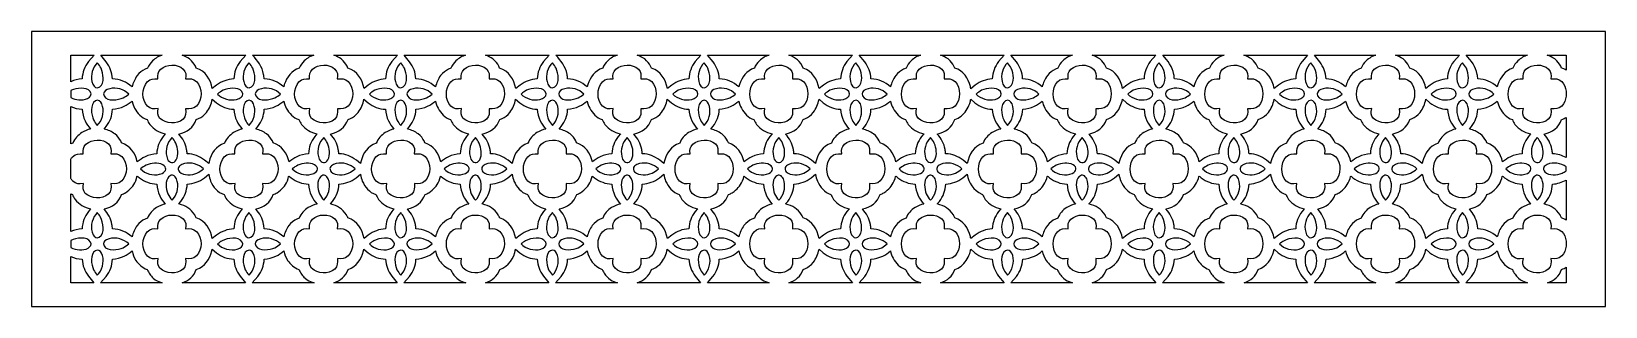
# Model space of a CAD drawing. Header units: centimetres. Extents: x -27 to -1.5, y -2.2 to 2.3.
import ezdxf

# ---------------------------------------------------------------- set-up
doc = ezdxf.new("R2010")
doc.units = ezdxf.units.CM
doc.header["$MEASUREMENT"] = 0
doc.layers.add('layer 1', color=7, linetype='Continuous')

msp = doc.modelspace()

# ---------------------------------------------------------------- linework, layer by layer
at = {"layer": 'layer 1', "color": 250}
for points, knots in [([(-1.49953, 2.25784), (-1.49953, 2.25784), (-1.49953, -2.20459), (-1.49953, -2.20459), (-1.49953, -2.20459), (-1.49953, -2.20459), (-26.99914, -2.20459), (-26.99914, -2.20459), (-26.99914, -2.20459), (-26.99914, -2.20459), (-26.99914, 2.25784), (-26.99914, 2.25784), (-26.99914, 2.25784), (-26.99914, 2.25784), (-1.49953, 2.25784), (-1.49953, 2.25784)], [0, 0, 0, 0, 0.2, 0.2, 0.2, 0.2, 0.4, 0.4, 0.4, 0.4, 0.6, 0.6, 0.6, 0.6, 1, 1, 1, 1]), ([(-26.36165, 1.44281), (-26.30533, 1.46889), (-26.24617, 1.48448), (-26.17884, 1.4881), (-26.17884, 1.4881), (-26.17439, 1.59801), (-26.14007, 1.68273), (-26.0765, 1.77122), (-26.0765, 1.77122), (-26.0765, 1.77122), (-25.98533, 1.87535), (-25.98533, 1.87535), (-25.98533, 1.87535), (-25.98533, 1.87535), (-26.36165, 1.87535), (-26.36165, 1.87535), (-26.36165, 1.87535), (-26.36165, 1.87535), (-26.36165, 1.44281), (-26.36165, 1.44281)], [0, 0, 0, 0, 0.16666667, 0.16666667, 0.16666667, 0.16666667, 0.33333333, 0.33333333, 0.33333333, 0.33333333, 0.5, 0.5, 0.5, 0.5, 0.66666667, 0.66666667, 0.66666667, 0.66666667, 1, 1, 1, 1]), ([(-25.87695, 1.87535), (-25.87695, 1.87535), (-25.7877, 1.76712), (-25.7877, 1.76712), (-25.7877, 1.76712), (-25.72815, 1.68054), (-25.69258, 1.59426), (-25.68699, 1.4885), (-25.68699, 1.4885), (-25.56098, 1.48339), (-25.46412, 1.43891), (-25.37025, 1.35673), (-25.37025, 1.35673), (-25.35205, 1.42842), (-25.32898, 1.4808), (-25.28678, 1.54168), (-25.28678, 1.54168), (-25.28678, 1.54168), (-25.25808, 1.57474), (-25.25808, 1.57474), (-25.25808, 1.57474), (-25.2139, 1.61489), (-25.17487, 1.64271), (-25.11817, 1.66277), (-25.11817, 1.66277), (-25.10087, 1.71015), (-25.07111, 1.74683), (-25.03742, 1.7834), (-25.03742, 1.7834), (-24.98773, 1.82617), (-24.93552, 1.85631), (-24.88057, 1.87535), (-24.88057, 1.87535), (-24.88057, 1.87535), (-25.87695, 1.87535), (-25.87695, 1.87535)], [0, 0, 0, 0, 0.1, 0.1, 0.1, 0.1, 0.2, 0.2, 0.2, 0.2, 0.3, 0.3, 0.3, 0.3, 0.4, 0.4, 0.4, 0.4, 0.5, 0.5, 0.5, 0.5, 0.6, 0.6, 0.6, 0.6, 0.7, 0.7, 0.7, 0.7, 0.8, 0.8, 0.8, 0.8, 1, 1, 1, 1]), ([(-24.56042, 1.87535), (-24.51689, 1.86021), (-24.47943, 1.84059), (-24.43753, 1.81111), (-24.43753, 1.81111), (-24.43753, 1.81111), (-24.40602, 1.78312), (-24.40602, 1.78312), (-24.40602, 1.78312), (-24.37501, 1.7479), (-24.34422, 1.7097), (-24.32964, 1.66427), (-24.32964, 1.66427), (-24.17747, 1.615), (-24.09696, 1.47988), (-24.06971, 1.32984), (-24.06971, 1.32984), (-24.06971, 1.32984), (-23.99993, 1.38738), (-23.99993, 1.38738), (-23.99993, 1.38738), (-23.91345, 1.44688), (-23.82756, 1.48239), (-23.72132, 1.4881), (-23.72132, 1.4881), (-23.71686, 1.59801), (-23.68255, 1.68273), (-23.61898, 1.77122), (-23.61898, 1.77122), (-23.61898, 1.77122), (-23.52781, 1.87535), (-23.52781, 1.87535), (-23.52781, 1.87535), (-23.52781, 1.87535), (-24.56042, 1.87535), (-24.56042, 1.87535)], [0, 0, 0, 0, 0.1, 0.1, 0.1, 0.1, 0.2, 0.2, 0.2, 0.2, 0.3, 0.3, 0.3, 0.3, 0.4, 0.4, 0.4, 0.4, 0.5, 0.5, 0.5, 0.5, 0.6, 0.6, 0.6, 0.6, 0.7, 0.7, 0.7, 0.7, 0.8, 0.8, 0.8, 0.8, 1, 1, 1, 1]), ([(-23.41803, 1.87535), (-23.33722, 1.78079), (-23.26036, 1.6878), (-23.23821, 1.55969), (-23.23821, 1.55969), (-23.23419, 1.53647), (-23.23073, 1.51237), (-23.22947, 1.4885), (-23.22947, 1.4885), (-23.10346, 1.48339), (-23.0066, 1.43891), (-22.91272, 1.35673), (-22.91272, 1.35673), (-22.91272, 1.35673), (-22.90303, 1.39492), (-22.90303, 1.39492), (-22.90303, 1.39492), (-22.86026, 1.52047), (-22.78984, 1.61705), (-22.66064, 1.66277), (-22.66064, 1.66277), (-22.64335, 1.71015), (-22.61359, 1.74683), (-22.57989, 1.7834), (-22.57989, 1.7834), (-22.5302, 1.82617), (-22.47799, 1.85631), (-22.42305, 1.87535), (-22.42305, 1.87535), (-22.42305, 1.87535), (-23.41803, 1.87535), (-23.41803, 1.87535)], [0, 0, 0, 0, 0.11111111, 0.11111111, 0.11111111, 0.11111111, 0.22222222, 0.22222222, 0.22222222, 0.22222222, 0.33333333, 0.33333333, 0.33333333, 0.33333333, 0.44444444, 0.44444444, 0.44444444, 0.44444444, 0.55555556, 0.55555556, 0.55555556, 0.55555556, 0.66666667, 0.66666667, 0.66666667, 0.66666667, 0.77777778, 0.77777778, 0.77777778, 0.77777778, 1, 1, 1, 1]), ([(-22.1029, 1.87535), (-22.05937, 1.86021), (-22.0219, 1.84059), (-21.98, 1.81111), (-21.98, 1.81111), (-21.98, 1.81111), (-21.94849, 1.78312), (-21.94849, 1.78312), (-21.94849, 1.78312), (-21.91748, 1.7479), (-21.88669, 1.7097), (-21.87212, 1.66427), (-21.87212, 1.66427), (-21.71995, 1.615), (-21.63943, 1.47988), (-21.61218, 1.32984), (-21.61218, 1.32984), (-21.61218, 1.32984), (-21.54241, 1.38738), (-21.54241, 1.38738), (-21.54241, 1.38738), (-21.45593, 1.44688), (-21.37004, 1.48239), (-21.26379, 1.4881), (-21.26379, 1.4881), (-21.25934, 1.59801), (-21.22502, 1.68273), (-21.16145, 1.77122), (-21.16145, 1.77122), (-21.16145, 1.77122), (-21.07028, 1.87535), (-21.07028, 1.87535), (-21.07028, 1.87535), (-21.07028, 1.87535), (-22.1029, 1.87535), (-22.1029, 1.87535)], [0, 0, 0, 0, 0.1, 0.1, 0.1, 0.1, 0.2, 0.2, 0.2, 0.2, 0.3, 0.3, 0.3, 0.3, 0.4, 0.4, 0.4, 0.4, 0.5, 0.5, 0.5, 0.5, 0.6, 0.6, 0.6, 0.6, 0.7, 0.7, 0.7, 0.7, 0.8, 0.8, 0.8, 0.8, 1, 1, 1, 1]), ([(-20.9619, 1.87535), (-20.9619, 1.87535), (-20.87265, 1.76712), (-20.87265, 1.76712), (-20.87265, 1.76712), (-20.81309, 1.68054), (-20.77753, 1.59426), (-20.77194, 1.4885), (-20.77194, 1.4885), (-20.64593, 1.48339), (-20.54907, 1.43891), (-20.45519, 1.35673), (-20.45519, 1.35673), (-20.437, 1.42842), (-20.41392, 1.4808), (-20.37173, 1.54168), (-20.37173, 1.54168), (-20.37173, 1.54168), (-20.34303, 1.57474), (-20.34303, 1.57474), (-20.34303, 1.57474), (-20.29885, 1.61489), (-20.25982, 1.64271), (-20.20312, 1.66277), (-20.20312, 1.66277), (-20.18582, 1.71015), (-20.15606, 1.74683), (-20.12237, 1.7834), (-20.12237, 1.7834), (-20.07268, 1.82617), (-20.02047, 1.85631), (-19.96552, 1.87535), (-19.96552, 1.87535), (-19.96552, 1.87535), (-20.9619, 1.87535), (-20.9619, 1.87535)], [0, 0, 0, 0, 0.1, 0.1, 0.1, 0.1, 0.2, 0.2, 0.2, 0.2, 0.3, 0.3, 0.3, 0.3, 0.4, 0.4, 0.4, 0.4, 0.5, 0.5, 0.5, 0.5, 0.6, 0.6, 0.6, 0.6, 0.7, 0.7, 0.7, 0.7, 0.8, 0.8, 0.8, 0.8, 1, 1, 1, 1]), ([(-19.64537, 1.87535), (-19.60185, 1.86021), (-19.56438, 1.84059), (-19.52248, 1.81111), (-19.52248, 1.81111), (-19.52248, 1.81111), (-19.49097, 1.78312), (-19.49097, 1.78312), (-19.49097, 1.78312), (-19.45996, 1.7479), (-19.42917, 1.7097), (-19.41459, 1.66427), (-19.41459, 1.66427), (-19.26242, 1.615), (-19.18191, 1.47988), (-19.15466, 1.32984), (-19.15466, 1.32984), (-19.15466, 1.32984), (-19.08489, 1.38738), (-19.08489, 1.38738), (-19.08489, 1.38738), (-18.9984, 1.44688), (-18.91251, 1.48239), (-18.80626, 1.4881), (-18.80626, 1.4881), (-18.80181, 1.59801), (-18.7675, 1.68273), (-18.70393, 1.77122), (-18.70393, 1.77122), (-18.70393, 1.77122), (-18.61276, 1.87535), (-18.61276, 1.87535), (-18.61276, 1.87535), (-18.61276, 1.87535), (-19.64537, 1.87535), (-19.64537, 1.87535)], [0, 0, 0, 0, 0.1, 0.1, 0.1, 0.1, 0.2, 0.2, 0.2, 0.2, 0.3, 0.3, 0.3, 0.3, 0.4, 0.4, 0.4, 0.4, 0.5, 0.5, 0.5, 0.5, 0.6, 0.6, 0.6, 0.6, 0.7, 0.7, 0.7, 0.7, 0.8, 0.8, 0.8, 0.8, 1, 1, 1, 1]), ([(-18.50298, 1.87535), (-18.42217, 1.78079), (-18.34531, 1.6878), (-18.32316, 1.55969), (-18.32316, 1.55969), (-18.31914, 1.53647), (-18.31568, 1.51237), (-18.31441, 1.4885), (-18.31441, 1.4885), (-18.18841, 1.48339), (-18.09155, 1.43891), (-17.99767, 1.35673), (-17.99767, 1.35673), (-17.99767, 1.35673), (-17.98798, 1.39492), (-17.98798, 1.39492), (-17.98798, 1.39492), (-17.94521, 1.52047), (-17.87479, 1.61705), (-17.74559, 1.66277), (-17.74559, 1.66277), (-17.7283, 1.71015), (-17.69854, 1.74683), (-17.66484, 1.7834), (-17.66484, 1.7834), (-17.61515, 1.82617), (-17.56294, 1.85631), (-17.508, 1.87535), (-17.508, 1.87535), (-17.508, 1.87535), (-18.50298, 1.87535), (-18.50298, 1.87535)], [0, 0, 0, 0, 0.11111111, 0.11111111, 0.11111111, 0.11111111, 0.22222222, 0.22222222, 0.22222222, 0.22222222, 0.33333333, 0.33333333, 0.33333333, 0.33333333, 0.44444444, 0.44444444, 0.44444444, 0.44444444, 0.55555556, 0.55555556, 0.55555556, 0.55555556, 0.66666667, 0.66666667, 0.66666667, 0.66666667, 0.77777778, 0.77777778, 0.77777778, 0.77777778, 1, 1, 1, 1]), ([(-17.18785, 1.87535), (-17.14432, 1.86021), (-17.10685, 1.84059), (-17.06496, 1.81111), (-17.06496, 1.81111), (-17.06496, 1.81111), (-17.03344, 1.78312), (-17.03344, 1.78312), (-17.03344, 1.78312), (-17.00244, 1.7479), (-16.97164, 1.7097), (-16.95707, 1.66427), (-16.95707, 1.66427), (-16.8049, 1.615), (-16.72438, 1.47988), (-16.69713, 1.32984), (-16.69713, 1.32984), (-16.69713, 1.32984), (-16.62736, 1.38738), (-16.62736, 1.38738), (-16.62736, 1.38738), (-16.54088, 1.44688), (-16.45499, 1.48239), (-16.34874, 1.4881), (-16.34874, 1.4881), (-16.34429, 1.59801), (-16.30997, 1.68273), (-16.2464, 1.77122), (-16.2464, 1.77122), (-16.2464, 1.77122), (-16.15523, 1.87535), (-16.15523, 1.87535), (-16.15523, 1.87535), (-16.15523, 1.87535), (-17.18785, 1.87535), (-17.18785, 1.87535)], [0, 0, 0, 0, 0.1, 0.1, 0.1, 0.1, 0.2, 0.2, 0.2, 0.2, 0.3, 0.3, 0.3, 0.3, 0.4, 0.4, 0.4, 0.4, 0.5, 0.5, 0.5, 0.5, 0.6, 0.6, 0.6, 0.6, 0.7, 0.7, 0.7, 0.7, 0.8, 0.8, 0.8, 0.8, 1, 1, 1, 1]), ([(-16.04685, 1.87535), (-16.04685, 1.87535), (-15.9576, 1.76712), (-15.9576, 1.76712), (-15.9576, 1.76712), (-15.89804, 1.68054), (-15.86248, 1.59426), (-15.85689, 1.4885), (-15.85689, 1.4885), (-15.73088, 1.48339), (-15.63402, 1.43891), (-15.54014, 1.35673), (-15.54014, 1.35673), (-15.54014, 1.35673), (-15.53045, 1.39492), (-15.53045, 1.39492), (-15.53045, 1.39492), (-15.48769, 1.52047), (-15.41727, 1.61705), (-15.28807, 1.66277), (-15.28807, 1.66277), (-15.27077, 1.71015), (-15.24102, 1.74683), (-15.20732, 1.7834), (-15.20732, 1.7834), (-15.15763, 1.82617), (-15.10541, 1.85631), (-15.05047, 1.87535), (-15.05047, 1.87535), (-15.05047, 1.87535), (-16.04685, 1.87535), (-16.04685, 1.87535)], [0, 0, 0, 0, 0.11111111, 0.11111111, 0.11111111, 0.11111111, 0.22222222, 0.22222222, 0.22222222, 0.22222222, 0.33333333, 0.33333333, 0.33333333, 0.33333333, 0.44444444, 0.44444444, 0.44444444, 0.44444444, 0.55555556, 0.55555556, 0.55555556, 0.55555556, 0.66666667, 0.66666667, 0.66666667, 0.66666667, 0.77777778, 0.77777778, 0.77777778, 0.77777778, 1, 1, 1, 1]), ([(-14.7288, 1.87535), (-14.62898, 1.83775), (-14.53364, 1.77057), (-14.49954, 1.66427), (-14.49954, 1.66427), (-14.34737, 1.615), (-14.26686, 1.47988), (-14.23961, 1.32984), (-14.23961, 1.32984), (-14.23961, 1.32984), (-14.16984, 1.38738), (-14.16984, 1.38738), (-14.16984, 1.38738), (-14.08335, 1.44688), (-13.99746, 1.48239), (-13.89122, 1.4881), (-13.89122, 1.4881), (-13.88676, 1.59801), (-13.85245, 1.68273), (-13.78888, 1.77122), (-13.78888, 1.77122), (-13.78888, 1.77122), (-13.69771, 1.87535), (-13.69771, 1.87535), (-13.69771, 1.87535), (-13.69771, 1.87535), (-14.7288, 1.87535), (-14.7288, 1.87535)], [0, 0, 0, 0, 0.125, 0.125, 0.125, 0.125, 0.25, 0.25, 0.25, 0.25, 0.375, 0.375, 0.375, 0.375, 0.5, 0.5, 0.5, 0.5, 0.625, 0.625, 0.625, 0.625, 0.75, 0.75, 0.75, 0.75, 1, 1, 1, 1]), ([(-13.58932, 1.87535), (-13.58932, 1.87535), (-13.50008, 1.76712), (-13.50008, 1.76712), (-13.50008, 1.76712), (-13.44052, 1.68054), (-13.40495, 1.59426), (-13.39936, 1.4885), (-13.39936, 1.4885), (-13.27336, 1.48339), (-13.1765, 1.43891), (-13.08262, 1.35673), (-13.08262, 1.35673), (-13.06442, 1.42842), (-13.04135, 1.4808), (-12.99916, 1.54168), (-12.99916, 1.54168), (-12.99916, 1.54168), (-12.97046, 1.57474), (-12.97046, 1.57474), (-12.97046, 1.57474), (-12.92628, 1.61488), (-12.88725, 1.64271), (-12.83054, 1.66277), (-12.83054, 1.66277), (-12.81327, 1.71014), (-12.78349, 1.74684), (-12.74979, 1.7834), (-12.74979, 1.7834), (-12.70011, 1.82617), (-12.6479, 1.85631), (-12.59296, 1.87535), (-12.59296, 1.87535), (-12.59296, 1.87535), (-13.58932, 1.87535), (-13.58932, 1.87535)], [0, 0, 0, 0, 0.1, 0.1, 0.1, 0.1, 0.2, 0.2, 0.2, 0.2, 0.3, 0.3, 0.3, 0.3, 0.4, 0.4, 0.4, 0.4, 0.5, 0.5, 0.5, 0.5, 0.6, 0.6, 0.6, 0.6, 0.7, 0.7, 0.7, 0.7, 0.8, 0.8, 0.8, 0.8, 1, 1, 1, 1]), ([(-12.27279, 1.87535), (-12.22927, 1.86021), (-12.19181, 1.84059), (-12.14991, 1.81111), (-12.14991, 1.81111), (-12.14991, 1.81111), (-12.11839, 1.78312), (-12.11839, 1.78312), (-12.11839, 1.78312), (-12.08737, 1.74789), (-12.05662, 1.70973), (-12.04202, 1.66427), (-12.04202, 1.66427), (-11.90015, 1.61833), (-11.82438, 1.5006), (-11.78809, 1.36289), (-11.78809, 1.36289), (-11.78601, 1.35144), (-11.78422, 1.34028), (-11.78273, 1.32931), (-11.78273, 1.32931), (-11.78273, 1.32931), (-11.71231, 1.38738), (-11.71231, 1.38738), (-11.71231, 1.38738), (-11.62583, 1.44688), (-11.53994, 1.48239), (-11.43369, 1.4881), (-11.43369, 1.4881), (-11.42924, 1.59801), (-11.39492, 1.68273), (-11.33135, 1.77122), (-11.33135, 1.77122), (-11.33135, 1.77122), (-11.24018, 1.87535), (-11.24018, 1.87535), (-11.24018, 1.87535), (-11.24018, 1.87535), (-12.27279, 1.87535), (-12.27279, 1.87535)], [0, 0, 0, 0, 0.09090909, 0.09090909, 0.09090909, 0.09090909, 0.18181818, 0.18181818, 0.18181818, 0.18181818, 0.27272727, 0.27272727, 0.27272727, 0.27272727, 0.36363636, 0.36363636, 0.36363636, 0.36363636, 0.45454545, 0.45454545, 0.45454545, 0.45454545, 0.54545455, 0.54545455, 0.54545455, 0.54545455, 0.63636364, 0.63636364, 0.63636364, 0.63636364, 0.72727273, 0.72727273, 0.72727273, 0.72727273, 0.81818182, 0.81818182, 0.81818182, 0.81818182, 1, 1, 1, 1]), ([(-11.1318, 1.87535), (-11.1318, 1.87535), (-11.04255, 1.76712), (-11.04255, 1.76712), (-11.04255, 1.76712), (-10.983, 1.68054), (-10.94743, 1.59426), (-10.94184, 1.4885), (-10.94184, 1.4885), (-10.81583, 1.48339), (-10.71897, 1.43891), (-10.6251, 1.35673), (-10.6251, 1.35673), (-10.6069, 1.42842), (-10.58383, 1.4808), (-10.54164, 1.54168), (-10.54164, 1.54168), (-10.54164, 1.54168), (-10.51293, 1.57474), (-10.51293, 1.57474), (-10.51293, 1.57474), (-10.46875, 1.61489), (-10.42972, 1.64271), (-10.37302, 1.66277), (-10.37302, 1.66277), (-10.35572, 1.71015), (-10.32596, 1.74683), (-10.29227, 1.7834), (-10.29227, 1.7834), (-10.24258, 1.82617), (-10.19037, 1.85631), (-10.13542, 1.87535), (-10.13542, 1.87535), (-10.13542, 1.87535), (-11.1318, 1.87535), (-11.1318, 1.87535)], [0, 0, 0, 0, 0.1, 0.1, 0.1, 0.1, 0.2, 0.2, 0.2, 0.2, 0.3, 0.3, 0.3, 0.3, 0.4, 0.4, 0.4, 0.4, 0.5, 0.5, 0.5, 0.5, 0.6, 0.6, 0.6, 0.6, 0.7, 0.7, 0.7, 0.7, 0.8, 0.8, 0.8, 0.8, 1, 1, 1, 1]), ([(-9.81527, 1.87535), (-9.77175, 1.86021), (-9.73428, 1.84059), (-9.69238, 1.81111), (-9.69238, 1.81111), (-9.69238, 1.81111), (-9.66087, 1.78312), (-9.66087, 1.78312), (-9.66087, 1.78312), (-9.62986, 1.7479), (-9.59907, 1.7097), (-9.58449, 1.66427), (-9.58449, 1.66427), (-9.43232, 1.615), (-9.35181, 1.47988), (-9.32456, 1.32984), (-9.32456, 1.32984), (-9.32456, 1.32984), (-9.25479, 1.38738), (-9.25479, 1.38738), (-9.25479, 1.38738), (-9.1683, 1.44688), (-9.08241, 1.48239), (-8.97617, 1.4881), (-8.97617, 1.4881), (-8.97171, 1.59801), (-8.9374, 1.68273), (-8.87383, 1.77122), (-8.87383, 1.77122), (-8.87383, 1.77122), (-8.78266, 1.87535), (-8.78266, 1.87535), (-8.78266, 1.87535), (-8.78266, 1.87535), (-9.81527, 1.87535), (-9.81527, 1.87535)], [0, 0, 0, 0, 0.1, 0.1, 0.1, 0.1, 0.2, 0.2, 0.2, 0.2, 0.3, 0.3, 0.3, 0.3, 0.4, 0.4, 0.4, 0.4, 0.5, 0.5, 0.5, 0.5, 0.6, 0.6, 0.6, 0.6, 0.7, 0.7, 0.7, 0.7, 0.8, 0.8, 0.8, 0.8, 1, 1, 1, 1]), ([(-8.67288, 1.87535), (-8.59207, 1.78079), (-8.51521, 1.6878), (-8.49305, 1.55969), (-8.49305, 1.55969), (-8.48904, 1.53647), (-8.48558, 1.51237), (-8.48432, 1.4885), (-8.48432, 1.4885), (-8.35831, 1.48339), (-8.26145, 1.43891), (-8.16757, 1.35673), (-8.16757, 1.35673), (-8.16757, 1.35673), (-8.15788, 1.39492), (-8.15788, 1.39492), (-8.15788, 1.39492), (-8.11511, 1.52047), (-8.04469, 1.61705), (-7.91549, 1.66277), (-7.91549, 1.66277), (-7.8982, 1.71015), (-7.86844, 1.74683), (-7.83474, 1.7834), (-7.83474, 1.7834), (-7.78505, 1.82617), (-7.73284, 1.85631), (-7.6779, 1.87535), (-7.6779, 1.87535), (-7.6779, 1.87535), (-8.67288, 1.87535), (-8.67288, 1.87535)], [0, 0, 0, 0, 0.11111111, 0.11111111, 0.11111111, 0.11111111, 0.22222222, 0.22222222, 0.22222222, 0.22222222, 0.33333333, 0.33333333, 0.33333333, 0.33333333, 0.44444444, 0.44444444, 0.44444444, 0.44444444, 0.55555556, 0.55555556, 0.55555556, 0.55555556, 0.66666667, 0.66666667, 0.66666667, 0.66666667, 0.77777778, 0.77777778, 0.77777778, 0.77777778, 1, 1, 1, 1]), ([(-7.35775, 1.87535), (-7.31422, 1.86021), (-7.27675, 1.84059), (-7.23486, 1.81111), (-7.23486, 1.81111), (-7.23486, 1.81111), (-7.20334, 1.78312), (-7.20334, 1.78312), (-7.20334, 1.78312), (-7.17234, 1.7479), (-7.14154, 1.7097), (-7.12697, 1.66427), (-7.12697, 1.66427), (-6.9748, 1.615), (-6.89428, 1.47988), (-6.86703, 1.32984), (-6.86703, 1.32984), (-6.86703, 1.32984), (-6.79726, 1.38738), (-6.79726, 1.38738), (-6.79726, 1.38738), (-6.71078, 1.44688), (-6.62489, 1.48239), (-6.51864, 1.4881), (-6.51864, 1.4881), (-6.51419, 1.59801), (-6.47987, 1.68273), (-6.4163, 1.77122), (-6.4163, 1.77122), (-6.4163, 1.77122), (-6.32513, 1.87535), (-6.32513, 1.87535), (-6.32513, 1.87535), (-6.32513, 1.87535), (-7.35775, 1.87535), (-7.35775, 1.87535)], [0, 0, 0, 0, 0.1, 0.1, 0.1, 0.1, 0.2, 0.2, 0.2, 0.2, 0.3, 0.3, 0.3, 0.3, 0.4, 0.4, 0.4, 0.4, 0.5, 0.5, 0.5, 0.5, 0.6, 0.6, 0.6, 0.6, 0.7, 0.7, 0.7, 0.7, 0.8, 0.8, 0.8, 0.8, 1, 1, 1, 1]), ([(-6.21675, 1.87535), (-6.21675, 1.87535), (-6.12751, 1.76712), (-6.12751, 1.76712), (-6.12751, 1.76712), (-6.06795, 1.68054), (-6.03238, 1.59426), (-6.02679, 1.4885), (-6.02679, 1.4885), (-5.90078, 1.48339), (-5.80393, 1.43891), (-5.71005, 1.35673), (-5.71005, 1.35673), (-5.69185, 1.42842), (-5.66877, 1.4808), (-5.62659, 1.54168), (-5.62659, 1.54168), (-5.62659, 1.54168), (-5.59788, 1.57474), (-5.59788, 1.57474), (-5.59788, 1.57474), (-5.5537, 1.61489), (-5.51467, 1.64271), (-5.45797, 1.66277), (-5.45797, 1.66277), (-5.44067, 1.71015), (-5.41091, 1.74683), (-5.37722, 1.7834), (-5.37722, 1.7834), (-5.32753, 1.82617), (-5.27531, 1.85631), (-5.22037, 1.87535), (-5.22037, 1.87535), (-5.22037, 1.87535), (-6.21675, 1.87535), (-6.21675, 1.87535)], [0, 0, 0, 0, 0.1, 0.1, 0.1, 0.1, 0.2, 0.2, 0.2, 0.2, 0.3, 0.3, 0.3, 0.3, 0.4, 0.4, 0.4, 0.4, 0.5, 0.5, 0.5, 0.5, 0.6, 0.6, 0.6, 0.6, 0.7, 0.7, 0.7, 0.7, 0.8, 0.8, 0.8, 0.8, 1, 1, 1, 1]), ([(-4.90022, 1.87535), (-4.8567, 1.86021), (-4.81923, 1.84059), (-4.77733, 1.81111), (-4.77733, 1.81111), (-4.77733, 1.81111), (-4.74582, 1.78312), (-4.74582, 1.78312), (-4.74582, 1.78312), (-4.71481, 1.7479), (-4.68402, 1.7097), (-4.66945, 1.66427), (-4.66945, 1.66427), (-4.51727, 1.615), (-4.43676, 1.47988), (-4.40951, 1.32984), (-4.40951, 1.32984), (-4.40951, 1.32984), (-4.33974, 1.38738), (-4.33974, 1.38738), (-4.33974, 1.38738), (-4.25325, 1.44688), (-4.16736, 1.48239), (-4.06112, 1.4881), (-4.06112, 1.4881), (-4.05666, 1.59801), (-4.02235, 1.68273), (-3.95878, 1.77122), (-3.95878, 1.77122), (-3.95878, 1.77122), (-3.86761, 1.87535), (-3.86761, 1.87535), (-3.86761, 1.87535), (-3.86761, 1.87535), (-4.90022, 1.87535), (-4.90022, 1.87535)], [0, 0, 0, 0, 0.1, 0.1, 0.1, 0.1, 0.2, 0.2, 0.2, 0.2, 0.3, 0.3, 0.3, 0.3, 0.4, 0.4, 0.4, 0.4, 0.5, 0.5, 0.5, 0.5, 0.6, 0.6, 0.6, 0.6, 0.7, 0.7, 0.7, 0.7, 0.8, 0.8, 0.8, 0.8, 1, 1, 1, 1]), ([(-3.75783, 1.87535), (-3.67702, 1.78079), (-3.60016, 1.6878), (-3.578, 1.55969), (-3.578, 1.55969), (-3.57399, 1.53647), (-3.57053, 1.51237), (-3.56927, 1.4885), (-3.56927, 1.4885), (-3.44326, 1.48339), (-3.3464, 1.43891), (-3.25252, 1.35673), (-3.25252, 1.35673), (-3.25252, 1.35673), (-3.24283, 1.39492), (-3.24283, 1.39492), (-3.24283, 1.39492), (-3.20006, 1.52047), (-3.12964, 1.61705), (-3.00044, 1.66277), (-3.00044, 1.66277), (-2.98315, 1.71015), (-2.95339, 1.74683), (-2.9197, 1.7834), (-2.9197, 1.7834), (-2.87, 1.82617), (-2.81779, 1.85631), (-2.76285, 1.87535), (-2.76285, 1.87535), (-2.76285, 1.87535), (-3.75783, 1.87535), (-3.75783, 1.87535)], [0, 0, 0, 0, 0.11111111, 0.11111111, 0.11111111, 0.11111111, 0.22222222, 0.22222222, 0.22222222, 0.22222222, 0.33333333, 0.33333333, 0.33333333, 0.33333333, 0.44444444, 0.44444444, 0.44444444, 0.44444444, 0.55555556, 0.55555556, 0.55555556, 0.55555556, 0.66666667, 0.66666667, 0.66666667, 0.66666667, 0.77777778, 0.77777778, 0.77777778, 0.77777778, 1, 1, 1, 1]), ([(-2.4427, 1.87535), (-2.39917, 1.86021), (-2.3617, 1.84059), (-2.31981, 1.81111), (-2.31981, 1.81111), (-2.31981, 1.81111), (-2.28829, 1.78312), (-2.28829, 1.78312), (-2.28829, 1.78312), (-2.25729, 1.7479), (-2.22649, 1.7097), (-2.21192, 1.66427), (-2.21192, 1.66427), (-2.1847, 1.65545), (-2.15976, 1.64389), (-2.13702, 1.62999), (-2.13702, 1.62999), (-2.13702, 1.62999), (-2.13702, 1.87535), (-2.13702, 1.87535), (-2.13702, 1.87535), (-2.13702, 1.87535), (-2.4427, 1.87535), (-2.4427, 1.87535)], [0, 0, 0, 0, 0.14285714, 0.14285714, 0.14285714, 0.14285714, 0.28571429, 0.28571429, 0.28571429, 0.28571429, 0.42857143, 0.42857143, 0.42857143, 0.42857143, 0.57142857, 0.57142857, 0.57142857, 0.57142857, 0.71428571, 0.71428571, 0.71428571, 0.71428571, 1, 1, 1, 1]), ([(-25.93298, 1.75054), (-25.9085, 1.72084), (-25.8896, 1.69637), (-25.87202, 1.66147), (-25.87202, 1.66147), (-25.83481, 1.57744), (-25.81066, 1.42404), (-25.89236, 1.35705), (-25.89236, 1.35705), (-25.944, 1.32553), (-25.9825, 1.35465), (-26.00645, 1.40271), (-26.00645, 1.40271), (-26.04685, 1.50948), (-26.02849, 1.63017), (-25.95902, 1.72081), (-25.95902, 1.72081), (-25.95902, 1.72081), (-25.93298, 1.75054), (-25.93298, 1.75054)], [0, 0, 0, 0, 0.16666667, 0.16666667, 0.16666667, 0.16666667, 0.33333333, 0.33333333, 0.33333333, 0.33333333, 0.5, 0.5, 0.5, 0.5, 0.66666667, 0.66666667, 0.66666667, 0.66666667, 1, 1, 1, 1]), ([(-24.50158, 1.00516), (-24.42681, 0.99882), (-24.38406, 0.99822), (-24.32561, 1.04847), (-24.32561, 1.04847), (-24.22829, 1.15485), (-24.22731, 1.33727), (-24.32441, 1.4441), (-24.32441, 1.4441), (-24.38314, 1.49487), (-24.4267, 1.49427), (-24.502, 1.48836), (-24.502, 1.48836), (-24.49566, 1.55629), (-24.49349, 1.59515), (-24.53994, 1.6479), (-24.53994, 1.6479), (-24.63881, 1.73571), (-24.80715, 1.73081), (-24.9061, 1.64567), (-24.9061, 1.64567), (-24.95358, 1.59413), (-24.95444, 1.55715), (-24.95066, 1.48888), (-24.95066, 1.48888), (-25.02487, 1.49319), (-25.06653, 1.49204), (-25.12294, 1.44079), (-25.12294, 1.44079), (-25.21618, 1.33341), (-25.21785, 1.15099), (-25.1215, 1.04497), (-25.1215, 1.04497), (-25.06354, 0.99506), (-25.02176, 0.99795), (-24.94794, 1.00594), (-24.94794, 1.00594), (-24.95915, 0.9378), (-24.96369, 0.90222), (-24.91821, 0.84763), (-24.91821, 0.84763), (-24.82125, 0.75627), (-24.64643, 0.74543), (-24.54421, 0.83366), (-24.54421, 0.83366), (-24.49439, 0.88916), (-24.4962, 0.93307), (-24.50158, 1.00516)], [0, 0, 0, 0, 0.07692308, 0.07692308, 0.07692308, 0.07692308, 0.15384615, 0.15384615, 0.15384615, 0.15384615, 0.23076923, 0.23076923, 0.23076923, 0.23076923, 0.30769231, 0.30769231, 0.30769231, 0.30769231, 0.38461538, 0.38461538, 0.38461538, 0.38461538, 0.46153846, 0.46153846, 0.46153846, 0.46153846, 0.53846154, 0.53846154, 0.53846154, 0.53846154, 0.61538462, 0.61538462, 0.61538462, 0.61538462, 0.69230769, 0.69230769, 0.69230769, 0.69230769, 0.76923077, 0.76923077, 0.76923077, 0.76923077, 0.84615385, 0.84615385, 0.84615385, 0.84615385, 1, 1, 1, 1]), ([(-23.47545, 1.75054), (-23.45097, 1.72084), (-23.43208, 1.69637), (-23.41449, 1.66147), (-23.41449, 1.66147), (-23.37729, 1.57744), (-23.35314, 1.42404), (-23.43483, 1.35705), (-23.43483, 1.35705), (-23.48647, 1.32553), (-23.52498, 1.35465), (-23.54893, 1.40271), (-23.54893, 1.40271), (-23.58932, 1.50948), (-23.57096, 1.63017), (-23.50149, 1.72081), (-23.50149, 1.72081), (-23.50149, 1.72081), (-23.47545, 1.75054), (-23.47545, 1.75054)], [0, 0, 0, 0, 0.16666667, 0.16666667, 0.16666667, 0.16666667, 0.33333333, 0.33333333, 0.33333333, 0.33333333, 0.5, 0.5, 0.5, 0.5, 0.66666667, 0.66666667, 0.66666667, 0.66666667, 1, 1, 1, 1]), ([(-22.04405, 1.00516), (-21.96928, 0.99882), (-21.92653, 0.99822), (-21.86809, 1.04847), (-21.86809, 1.04847), (-21.77076, 1.15485), (-21.76979, 1.33727), (-21.86688, 1.4441), (-21.86688, 1.4441), (-21.92561, 1.49487), (-21.96918, 1.49427), (-22.04447, 1.48836), (-22.04447, 1.48836), (-22.03813, 1.55629), (-22.03597, 1.59515), (-22.08242, 1.6479), (-22.08242, 1.6479), (-22.18128, 1.73571), (-22.34962, 1.73081), (-22.44858, 1.64567), (-22.44858, 1.64567), (-22.49606, 1.59413), (-22.49692, 1.55715), (-22.49314, 1.48888), (-22.49314, 1.48888), (-22.56735, 1.49319), (-22.60901, 1.49204), (-22.66542, 1.44079), (-22.66542, 1.44079), (-22.75865, 1.33341), (-22.76032, 1.15099), (-22.66398, 1.04497), (-22.66398, 1.04497), (-22.60601, 0.99506), (-22.56424, 0.99795), (-22.49042, 1.00594), (-22.49042, 1.00594), (-22.50162, 0.9378), (-22.50616, 0.90222), (-22.46069, 0.84763), (-22.46069, 0.84763), (-22.36373, 0.75627), (-22.18891, 0.74543), (-22.08668, 0.83366), (-22.08668, 0.83366), (-22.03687, 0.88916), (-22.03867, 0.93307), (-22.04405, 1.00516)], [0, 0, 0, 0, 0.07692308, 0.07692308, 0.07692308, 0.07692308, 0.15384615, 0.15384615, 0.15384615, 0.15384615, 0.23076923, 0.23076923, 0.23076923, 0.23076923, 0.30769231, 0.30769231, 0.30769231, 0.30769231, 0.38461538, 0.38461538, 0.38461538, 0.38461538, 0.46153846, 0.46153846, 0.46153846, 0.46153846, 0.53846154, 0.53846154, 0.53846154, 0.53846154, 0.61538462, 0.61538462, 0.61538462, 0.61538462, 0.69230769, 0.69230769, 0.69230769, 0.69230769, 0.76923077, 0.76923077, 0.76923077, 0.76923077, 0.84615385, 0.84615385, 0.84615385, 0.84615385, 1, 1, 1, 1]), ([(-21.01793, 1.75054), (-20.99345, 1.72084), (-20.97456, 1.69637), (-20.95697, 1.66147), (-20.95697, 1.66147), (-20.91976, 1.57744), (-20.89561, 1.42404), (-20.97731, 1.35705), (-20.97731, 1.35705), (-21.02895, 1.32553), (-21.06745, 1.35465), (-21.0914, 1.40271), (-21.0914, 1.40271), (-21.1318, 1.50948), (-21.11344, 1.63017), (-21.04397, 1.72081), (-21.04397, 1.72081), (-21.04397, 1.72081), (-21.01793, 1.75054), (-21.01793, 1.75054)], [0, 0, 0, 0, 0.16666667, 0.16666667, 0.16666667, 0.16666667, 0.33333333, 0.33333333, 0.33333333, 0.33333333, 0.5, 0.5, 0.5, 0.5, 0.66666667, 0.66666667, 0.66666667, 0.66666667, 1, 1, 1, 1]), ([(-19.58653, 1.00516), (-19.51176, 0.99882), (-19.46901, 0.99822), (-19.41056, 1.04847), (-19.41056, 1.04847), (-19.31324, 1.15485), (-19.31226, 1.33727), (-19.40936, 1.4441), (-19.40936, 1.4441), (-19.46809, 1.49487), (-19.51165, 1.49427), (-19.58695, 1.48836), (-19.58695, 1.48836), (-19.58061, 1.55629), (-19.57844, 1.59515), (-19.62489, 1.6479), (-19.62489, 1.6479), (-19.72376, 1.73571), (-19.8921, 1.73081), (-19.99105, 1.64567), (-19.99105, 1.64567), (-20.03853, 1.59413), (-20.03939, 1.55715), (-20.03562, 1.48888), (-20.03562, 1.48888), (-20.10982, 1.49319), (-20.15149, 1.49204), (-20.20789, 1.44079), (-20.20789, 1.44079), (-20.30113, 1.33341), (-20.3028, 1.15099), (-20.20645, 1.04497), (-20.20645, 1.04497), (-20.14849, 0.99506), (-20.10671, 0.99795), (-20.03289, 1.00594), (-20.03289, 1.00594), (-20.0441, 0.9378), (-20.04864, 0.90222), (-20.00316, 0.84763), (-20.00316, 0.84763), (-19.9062, 0.75627), (-19.73138, 0.74543), (-19.62916, 0.83366), (-19.62916, 0.83366), (-19.57934, 0.88916), (-19.58115, 0.93307), (-19.58653, 1.00516)], [0, 0, 0, 0, 0.07692308, 0.07692308, 0.07692308, 0.07692308, 0.15384615, 0.15384615, 0.15384615, 0.15384615, 0.23076923, 0.23076923, 0.23076923, 0.23076923, 0.30769231, 0.30769231, 0.30769231, 0.30769231, 0.38461538, 0.38461538, 0.38461538, 0.38461538, 0.46153846, 0.46153846, 0.46153846, 0.46153846, 0.53846154, 0.53846154, 0.53846154, 0.53846154, 0.61538462, 0.61538462, 0.61538462, 0.61538462, 0.69230769, 0.69230769, 0.69230769, 0.69230769, 0.76923077, 0.76923077, 0.76923077, 0.76923077, 0.84615385, 0.84615385, 0.84615385, 0.84615385, 1, 1, 1, 1]), ([(-18.5604, 1.75054), (-18.53592, 1.72084), (-18.51703, 1.69637), (-18.49944, 1.66147), (-18.49944, 1.66147), (-18.46224, 1.57744), (-18.43809, 1.42404), (-18.51978, 1.35705), (-18.51978, 1.35705), (-18.57142, 1.32553), (-18.60993, 1.35465), (-18.63387, 1.40271), (-18.63387, 1.40271), (-18.67427, 1.50948), (-18.65591, 1.63017), (-18.58644, 1.72081), (-18.58644, 1.72081), (-18.58644, 1.72081), (-18.5604, 1.75054), (-18.5604, 1.75054)], [0, 0, 0, 0, 0.16666667, 0.16666667, 0.16666667, 0.16666667, 0.33333333, 0.33333333, 0.33333333, 0.33333333, 0.5, 0.5, 0.5, 0.5, 0.66666667, 0.66666667, 0.66666667, 0.66666667, 1, 1, 1, 1]), ([(-17.12901, 1.00516), (-17.05423, 0.99882), (-17.01148, 0.99822), (-16.95304, 1.04847), (-16.95304, 1.04847), (-16.85571, 1.15485), (-16.85474, 1.33727), (-16.95183, 1.4441), (-16.95183, 1.4441), (-17.01056, 1.49487), (-17.05413, 1.49427), (-17.12942, 1.48836), (-17.12942, 1.48836), (-17.12308, 1.55629), (-17.12092, 1.59515), (-17.16737, 1.6479), (-17.16737, 1.6479), (-17.26623, 1.73571), (-17.43457, 1.73081), (-17.53353, 1.64567), (-17.53353, 1.64567), (-17.58101, 1.59413), (-17.58187, 1.55715), (-17.57809, 1.48888), (-17.57809, 1.48888), (-17.6523, 1.49319), (-17.69396, 1.49204), (-17.75037, 1.44079), (-17.75037, 1.44079), (-17.8436, 1.33341), (-17.84527, 1.15099), (-17.74893, 1.04497), (-17.74893, 1.04497), (-17.69096, 0.99506), (-17.64919, 0.99795), (-17.57536, 1.00594), (-17.57536, 1.00594), (-17.58657, 0.9378), (-17.59111, 0.90222), (-17.54564, 0.84763), (-17.54564, 0.84763), (-17.44868, 0.75627), (-17.27386, 0.74543), (-17.17163, 0.83366), (-17.17163, 0.83366), (-17.12182, 0.88916), (-17.12362, 0.93307), (-17.12901, 1.00516)], [0, 0, 0, 0, 0.07692308, 0.07692308, 0.07692308, 0.07692308, 0.15384615, 0.15384615, 0.15384615, 0.15384615, 0.23076923, 0.23076923, 0.23076923, 0.23076923, 0.30769231, 0.30769231, 0.30769231, 0.30769231, 0.38461538, 0.38461538, 0.38461538, 0.38461538, 0.46153846, 0.46153846, 0.46153846, 0.46153846, 0.53846154, 0.53846154, 0.53846154, 0.53846154, 0.61538462, 0.61538462, 0.61538462, 0.61538462, 0.69230769, 0.69230769, 0.69230769, 0.69230769, 0.76923077, 0.76923077, 0.76923077, 0.76923077, 0.84615385, 0.84615385, 0.84615385, 0.84615385, 1, 1, 1, 1]), ([(-16.10288, 1.75054), (-16.0784, 1.72084), (-16.05951, 1.69637), (-16.04192, 1.66147), (-16.04192, 1.66147), (-16.00471, 1.57744), (-15.98056, 1.42404), (-16.06226, 1.35705), (-16.06226, 1.35705), (-16.1139, 1.32553), (-16.1524, 1.35465), (-16.17635, 1.40271), (-16.17635, 1.40271), (-16.21675, 1.50948), (-16.19839, 1.63017), (-16.12892, 1.72081), (-16.12892, 1.72081), (-16.12892, 1.72081), (-16.10288, 1.75054), (-16.10288, 1.75054)], [0, 0, 0, 0, 0.16666667, 0.16666667, 0.16666667, 0.16666667, 0.33333333, 0.33333333, 0.33333333, 0.33333333, 0.5, 0.5, 0.5, 0.5, 0.66666667, 0.66666667, 0.66666667, 0.66666667, 1, 1, 1, 1]), ([(-14.67148, 1.00516), (-14.59671, 0.99882), (-14.55396, 0.99822), (-14.49551, 1.04847), (-14.49551, 1.04847), (-14.39819, 1.15485), (-14.39721, 1.33727), (-14.49431, 1.4441), (-14.49431, 1.4441), (-14.55304, 1.49487), (-14.5966, 1.49427), (-14.6719, 1.48836), (-14.6719, 1.48836), (-14.66556, 1.55629), (-14.66339, 1.59515), (-14.70984, 1.6479), (-14.70984, 1.6479), (-14.80871, 1.73571), (-14.97705, 1.73081), (-15.076, 1.64567), (-15.076, 1.64567), (-15.12348, 1.59413), (-15.12434, 1.55715), (-15.12057, 1.48888), (-15.12057, 1.48888), (-15.19477, 1.49319), (-15.23644, 1.49204), (-15.29284, 1.44079), (-15.29284, 1.44079), (-15.38608, 1.33341), (-15.38775, 1.15099), (-15.2914, 1.04497), (-15.2914, 1.04497), (-15.23344, 0.99506), (-15.19166, 0.99795), (-15.11784, 1.00594), (-15.11784, 1.00594), (-15.12905, 0.9378), (-15.13359, 0.90222), (-15.08811, 0.84763), (-15.08811, 0.84763), (-14.99115, 0.75627), (-14.81633, 0.74543), (-14.71411, 0.83366), (-14.71411, 0.83366), (-14.66429, 0.88916), (-14.6661, 0.93307), (-14.67148, 1.00516)], [0, 0, 0, 0, 0.07692308, 0.07692308, 0.07692308, 0.07692308, 0.15384615, 0.15384615, 0.15384615, 0.15384615, 0.23076923, 0.23076923, 0.23076923, 0.23076923, 0.30769231, 0.30769231, 0.30769231, 0.30769231, 0.38461538, 0.38461538, 0.38461538, 0.38461538, 0.46153846, 0.46153846, 0.46153846, 0.46153846, 0.53846154, 0.53846154, 0.53846154, 0.53846154, 0.61538462, 0.61538462, 0.61538462, 0.61538462, 0.69230769, 0.69230769, 0.69230769, 0.69230769, 0.76923077, 0.76923077, 0.76923077, 0.76923077, 0.84615385, 0.84615385, 0.84615385, 0.84615385, 1, 1, 1, 1]), ([(-13.64535, 1.75054), (-13.62087, 1.72084), (-13.60198, 1.69637), (-13.58439, 1.66147), (-13.58439, 1.66147), (-13.54719, 1.57744), (-13.52304, 1.42404), (-13.60473, 1.35705), (-13.60473, 1.35705), (-13.65637, 1.32553), (-13.69488, 1.35465), (-13.71882, 1.40271), (-13.71882, 1.40271), (-13.75922, 1.50948), (-13.74086, 1.63017), (-13.67139, 1.72081), (-13.67139, 1.72081), (-13.67139, 1.72081), (-13.64535, 1.75054), (-13.64535, 1.75054)], [0, 0, 0, 0, 0.16666667, 0.16666667, 0.16666667, 0.16666667, 0.33333333, 0.33333333, 0.33333333, 0.33333333, 0.5, 0.5, 0.5, 0.5, 0.66666667, 0.66666667, 0.66666667, 0.66666667, 1, 1, 1, 1]), ([(-12.21395, 1.00516), (-12.13918, 0.99882), (-12.09645, 0.99822), (-12.03799, 1.04847), (-12.03799, 1.04847), (-11.94066, 1.15488), (-11.93969, 1.33725), (-12.03678, 1.4441), (-12.03678, 1.4441), (-12.09553, 1.49487), (-12.13908, 1.49427), (-12.21437, 1.48836), (-12.21437, 1.48836), (-12.20803, 1.5563), (-12.20587, 1.59515), (-12.25232, 1.6479), (-12.25232, 1.6479), (-12.35121, 1.73571), (-12.51952, 1.73082), (-12.61848, 1.64567), (-12.61848, 1.64567), (-12.66596, 1.59414), (-12.66682, 1.55713), (-12.66304, 1.48888), (-12.66304, 1.48888), (-12.73726, 1.49319), (-12.77892, 1.49203), (-12.83532, 1.44079), (-12.83532, 1.44079), (-12.92854, 1.33342), (-12.93023, 1.15098), (-12.83388, 1.04497), (-12.83388, 1.04497), (-12.77593, 0.99507), (-12.73414, 0.99795), (-12.66031, 1.00594), (-12.66031, 1.00594), (-12.67153, 0.93782), (-12.67607, 0.90221), (-12.63059, 0.84763), (-12.63059, 0.84763), (-12.53364, 0.75626), (-12.35882, 0.74544), (-12.25658, 0.83366), (-12.25658, 0.83366), (-12.20677, 0.88917), (-12.20857, 0.93306), (-12.21395, 1.00516)], [0, 0, 0, 0, 0.07692308, 0.07692308, 0.07692308, 0.07692308, 0.15384615, 0.15384615, 0.15384615, 0.15384615, 0.23076923, 0.23076923, 0.23076923, 0.23076923, 0.30769231, 0.30769231, 0.30769231, 0.30769231, 0.38461538, 0.38461538, 0.38461538, 0.38461538, 0.46153846, 0.46153846, 0.46153846, 0.46153846, 0.53846154, 0.53846154, 0.53846154, 0.53846154, 0.61538462, 0.61538462, 0.61538462, 0.61538462, 0.69230769, 0.69230769, 0.69230769, 0.69230769, 0.76923077, 0.76923077, 0.76923077, 0.76923077, 0.84615385, 0.84615385, 0.84615385, 0.84615385, 1, 1, 1, 1]), ([(-11.18783, 1.75054), (-11.16335, 1.72084), (-11.14446, 1.69637), (-11.12687, 1.66147), (-11.12687, 1.66147), (-11.08967, 1.57744), (-11.06551, 1.42404), (-11.14721, 1.35705), (-11.14721, 1.35705), (-11.19885, 1.32553), (-11.23735, 1.35465), (-11.2613, 1.40271), (-11.2613, 1.40271), (-11.3017, 1.50948), (-11.28334, 1.63017), (-11.21387, 1.72081), (-11.21387, 1.72081), (-11.21387, 1.72081), (-11.18783, 1.75054), (-11.18783, 1.75054)], [0, 0, 0, 0, 0.16666667, 0.16666667, 0.16666667, 0.16666667, 0.33333333, 0.33333333, 0.33333333, 0.33333333, 0.5, 0.5, 0.5, 0.5, 0.66666667, 0.66666667, 0.66666667, 0.66666667, 1, 1, 1, 1]), ([(-9.75643, 1.00516), (-9.68166, 0.99882), (-9.63891, 0.99822), (-9.58046, 1.04847), (-9.58046, 1.04847), (-9.48314, 1.15485), (-9.48216, 1.33727), (-9.57926, 1.4441), (-9.57926, 1.4441), (-9.63799, 1.49487), (-9.68155, 1.49427), (-9.75685, 1.48836), (-9.75685, 1.48836), (-9.75051, 1.55629), (-9.74834, 1.59515), (-9.7948, 1.6479), (-9.7948, 1.6479), (-9.89366, 1.73571), (-10.062, 1.73081), (-10.16095, 1.64567), (-10.16095, 1.64567), (-10.20843, 1.59413), (-10.20929, 1.55715), (-10.20552, 1.48888), (-10.20552, 1.48888), (-10.27972, 1.49319), (-10.32139, 1.49204), (-10.37779, 1.44079), (-10.37779, 1.44079), (-10.47103, 1.33341), (-10.4727, 1.15099), (-10.37635, 1.04497), (-10.37635, 1.04497), (-10.31839, 0.99506), (-10.27661, 0.99795), (-10.20279, 1.00594), (-10.20279, 1.00594), (-10.214, 0.9378), (-10.21854, 0.90222), (-10.17306, 0.84763), (-10.17306, 0.84763), (-10.0761, 0.75627), (-9.90129, 0.74543), (-9.79906, 0.83366), (-9.79906, 0.83366), (-9.74924, 0.88916), (-9.75105, 0.93307), (-9.75643, 1.00516)], [0, 0, 0, 0, 0.07692308, 0.07692308, 0.07692308, 0.07692308, 0.15384615, 0.15384615, 0.15384615, 0.15384615, 0.23076923, 0.23076923, 0.23076923, 0.23076923, 0.30769231, 0.30769231, 0.30769231, 0.30769231, 0.38461538, 0.38461538, 0.38461538, 0.38461538, 0.46153846, 0.46153846, 0.46153846, 0.46153846, 0.53846154, 0.53846154, 0.53846154, 0.53846154, 0.61538462, 0.61538462, 0.61538462, 0.61538462, 0.69230769, 0.69230769, 0.69230769, 0.69230769, 0.76923077, 0.76923077, 0.76923077, 0.76923077, 0.84615385, 0.84615385, 0.84615385, 0.84615385, 1, 1, 1, 1]), ([(-8.7303, 1.75054), (-8.70582, 1.72084), (-8.68693, 1.69637), (-8.66934, 1.66147), (-8.66934, 1.66147), (-8.63214, 1.57744), (-8.60799, 1.42404), (-8.68968, 1.35705), (-8.68968, 1.35705), (-8.74132, 1.32553), (-8.77983, 1.35465), (-8.80377, 1.40271), (-8.80377, 1.40271), (-8.84417, 1.50948), (-8.82581, 1.63017), (-8.75634, 1.72081), (-8.75634, 1.72081), (-8.75634, 1.72081), (-8.7303, 1.75054), (-8.7303, 1.75054)], [0, 0, 0, 0, 0.16666667, 0.16666667, 0.16666667, 0.16666667, 0.33333333, 0.33333333, 0.33333333, 0.33333333, 0.5, 0.5, 0.5, 0.5, 0.66666667, 0.66666667, 0.66666667, 0.66666667, 1, 1, 1, 1]), ([(-7.2989, 1.00516), (-7.22413, 0.99882), (-7.18138, 0.99822), (-7.12294, 1.04847), (-7.12294, 1.04847), (-7.02562, 1.15485), (-7.02464, 1.33727), (-7.12173, 1.4441), (-7.12173, 1.4441), (-7.18046, 1.49487), (-7.22403, 1.49427), (-7.29932, 1.48836), (-7.29932, 1.48836), (-7.29299, 1.55629), (-7.29082, 1.59515), (-7.33727, 1.6479), (-7.33727, 1.6479), (-7.43613, 1.73571), (-7.60448, 1.73081), (-7.70343, 1.64567), (-7.70343, 1.64567), (-7.75091, 1.59413), (-7.75177, 1.55715), (-7.74799, 1.48888), (-7.74799, 1.48888), (-7.8222, 1.49319), (-7.86386, 1.49204), (-7.92027, 1.44079), (-7.92027, 1.44079), (-8.0135, 1.33341), (-8.01517, 1.15099), (-7.91883, 1.04497), (-7.91883, 1.04497), (-7.86086, 0.99506), (-7.81909, 0.99795), (-7.74527, 1.00594), (-7.74527, 1.00594), (-7.75647, 0.9378), (-7.76101, 0.90222), (-7.71554, 0.84763), (-7.71554, 0.84763), (-7.61858, 0.75627), (-7.44376, 0.74543), (-7.34153, 0.83366), (-7.34153, 0.83366), (-7.29171, 0.88916), (-7.29352, 0.93307), (-7.2989, 1.00516)], [0, 0, 0, 0, 0.07692308, 0.07692308, 0.07692308, 0.07692308, 0.15384615, 0.15384615, 0.15384615, 0.15384615, 0.23076923, 0.23076923, 0.23076923, 0.23076923, 0.30769231, 0.30769231, 0.30769231, 0.30769231, 0.38461538, 0.38461538, 0.38461538, 0.38461538, 0.46153846, 0.46153846, 0.46153846, 0.46153846, 0.53846154, 0.53846154, 0.53846154, 0.53846154, 0.61538462, 0.61538462, 0.61538462, 0.61538462, 0.69230769, 0.69230769, 0.69230769, 0.69230769, 0.76923077, 0.76923077, 0.76923077, 0.76923077, 0.84615385, 0.84615385, 0.84615385, 0.84615385, 1, 1, 1, 1]), ([(-6.27278, 1.75054), (-6.2483, 1.72084), (-6.22941, 1.69637), (-6.21182, 1.66147), (-6.21182, 1.66147), (-6.17462, 1.57744), (-6.15046, 1.42404), (-6.23216, 1.35705), (-6.23216, 1.35705), (-6.2838, 1.32553), (-6.3223, 1.35465), (-6.34625, 1.40271), (-6.34625, 1.40271), (-6.38665, 1.50948), (-6.36829, 1.63017), (-6.29882, 1.72081), (-6.29882, 1.72081), (-6.29882, 1.72081), (-6.27278, 1.75054), (-6.27278, 1.75054)], [0, 0, 0, 0, 0.16666667, 0.16666667, 0.16666667, 0.16666667, 0.33333333, 0.33333333, 0.33333333, 0.33333333, 0.5, 0.5, 0.5, 0.5, 0.66666667, 0.66666667, 0.66666667, 0.66666667, 1, 1, 1, 1]), ([(-4.84138, 1.00516), (-4.76661, 0.99882), (-4.72386, 0.99822), (-4.66541, 1.04847), (-4.66541, 1.04847), (-4.56809, 1.15485), (-4.56711, 1.33727), (-4.66421, 1.4441), (-4.66421, 1.4441), (-4.72294, 1.49487), (-4.7665, 1.49427), (-4.8418, 1.48836), (-4.8418, 1.48836), (-4.83546, 1.55629), (-4.83329, 1.59515), (-4.87975, 1.6479), (-4.87975, 1.6479), (-4.97861, 1.73571), (-5.14695, 1.73081), (-5.2459, 1.64567), (-5.2459, 1.64567), (-5.29338, 1.59413), (-5.29424, 1.55715), (-5.29047, 1.48888), (-5.29047, 1.48888), (-5.36468, 1.49319), (-5.40634, 1.49204), (-5.46274, 1.44079), (-5.46274, 1.44079), (-5.55598, 1.33341), (-5.55765, 1.15099), (-5.4613, 1.04497), (-5.4613, 1.04497), (-5.40334, 0.99506), (-5.36156, 0.99795), (-5.28774, 1.00594), (-5.28774, 1.00594), (-5.29895, 0.9378), (-5.30349, 0.90222), (-5.25801, 0.84763), (-5.25801, 0.84763), (-5.16105, 0.75627), (-4.98624, 0.74543), (-4.88401, 0.83366), (-4.88401, 0.83366), (-4.83419, 0.88916), (-4.836, 0.93307), (-4.84138, 1.00516)], [0, 0, 0, 0, 0.07692308, 0.07692308, 0.07692308, 0.07692308, 0.15384615, 0.15384615, 0.15384615, 0.15384615, 0.23076923, 0.23076923, 0.23076923, 0.23076923, 0.30769231, 0.30769231, 0.30769231, 0.30769231, 0.38461538, 0.38461538, 0.38461538, 0.38461538, 0.46153846, 0.46153846, 0.46153846, 0.46153846, 0.53846154, 0.53846154, 0.53846154, 0.53846154, 0.61538462, 0.61538462, 0.61538462, 0.61538462, 0.69230769, 0.69230769, 0.69230769, 0.69230769, 0.76923077, 0.76923077, 0.76923077, 0.76923077, 0.84615385, 0.84615385, 0.84615385, 0.84615385, 1, 1, 1, 1]), ([(-3.81525, 1.75054), (-3.79077, 1.72084), (-3.77188, 1.69637), (-3.75429, 1.66147), (-3.75429, 1.66147), (-3.71709, 1.57744), (-3.69294, 1.42404), (-3.77463, 1.35705), (-3.77463, 1.35705), (-3.82628, 1.32553), (-3.86478, 1.35465), (-3.88872, 1.40271), (-3.88872, 1.40271), (-3.92912, 1.50948), (-3.91076, 1.63017), (-3.84129, 1.72081), (-3.84129, 1.72081), (-3.84129, 1.72081), (-3.81525, 1.75054), (-3.81525, 1.75054)], [0, 0, 0, 0, 0.16666667, 0.16666667, 0.16666667, 0.16666667, 0.33333333, 0.33333333, 0.33333333, 0.33333333, 0.5, 0.5, 0.5, 0.5, 0.66666667, 0.66666667, 0.66666667, 0.66666667, 1, 1, 1, 1]), ([(-2.38385, 1.00516), (-2.30908, 0.99882), (-2.26633, 0.99822), (-2.20789, 1.04847), (-2.20789, 1.04847), (-2.16822, 1.09183), (-2.14456, 1.14783), (-2.13702, 1.20619), (-2.13702, 1.20619), (-2.13702, 1.20619), (-2.13702, 1.28839), (-2.13702, 1.28839), (-2.13702, 1.28839), (-2.14446, 1.34594), (-2.16763, 1.40114), (-2.20668, 1.4441), (-2.20668, 1.4441), (-2.26541, 1.49487), (-2.30898, 1.49427), (-2.38427, 1.48836), (-2.38427, 1.48836), (-2.37794, 1.55629), (-2.37577, 1.59515), (-2.42222, 1.6479), (-2.42222, 1.6479), (-2.52108, 1.73571), (-2.68943, 1.73081), (-2.78838, 1.64567), (-2.78838, 1.64567), (-2.83586, 1.59413), (-2.83672, 1.55715), (-2.83294, 1.48888), (-2.83294, 1.48888), (-2.90715, 1.49319), (-2.94881, 1.49204), (-3.00522, 1.44079), (-3.00522, 1.44079), (-3.09845, 1.33341), (-3.10012, 1.15099), (-3.00378, 1.04497), (-3.00378, 1.04497), (-2.94581, 0.99506), (-2.90404, 0.99795), (-2.83021, 1.00594), (-2.83021, 1.00594), (-2.84143, 0.9378), (-2.84596, 0.90222), (-2.80049, 0.84763), (-2.80049, 0.84763), (-2.70353, 0.75627), (-2.52871, 0.74543), (-2.42648, 0.83366), (-2.42648, 0.83366), (-2.37666, 0.88916), (-2.37847, 0.93307), (-2.38385, 1.00516)], [0, 0, 0, 0, 0.06666667, 0.06666667, 0.06666667, 0.06666667, 0.13333333, 0.13333333, 0.13333333, 0.13333333, 0.2, 0.2, 0.2, 0.2, 0.26666667, 0.26666667, 0.26666667, 0.26666667, 0.33333333, 0.33333333, 0.33333333, 0.33333333, 0.4, 0.4, 0.4, 0.4, 0.46666667, 0.46666667, 0.46666667, 0.46666667, 0.53333333, 0.53333333, 0.53333333, 0.53333333, 0.6, 0.6, 0.6, 0.6, 0.66666667, 0.66666667, 0.66666667, 0.66666667, 0.73333333, 0.73333333, 0.73333333, 0.73333333, 0.8, 0.8, 0.8, 0.8, 0.86666667, 0.86666667, 0.86666667, 0.86666667, 1, 1, 1, 1]), ([(-26.36165, 1.29793), (-26.35845, 1.29966), (-26.35518, 1.30137), (-26.35181, 1.30308), (-26.35181, 1.30308), (-26.26777, 1.34028), (-26.11438, 1.36443), (-26.04738, 1.28273), (-26.04738, 1.28273), (-26.01588, 1.23111), (-26.04498, 1.19257), (-26.09306, 1.16864), (-26.09306, 1.16864), (-26.18137, 1.13523), (-26.27918, 1.14202), (-26.36165, 1.18467), (-26.36165, 1.18467), (-26.36165, 1.18467), (-26.36165, 1.29793), (-26.36165, 1.29793)], [0, 0, 0, 0, 0.16666667, 0.16666667, 0.16666667, 0.16666667, 0.33333333, 0.33333333, 0.33333333, 0.33333333, 0.5, 0.5, 0.5, 0.5, 0.66666667, 0.66666667, 0.66666667, 0.66666667, 1, 1, 1, 1]), ([(-25.42455, 1.24265), (-25.45425, 1.21816), (-25.47871, 1.19929), (-25.51362, 1.18168), (-25.51362, 1.18168), (-25.59635, 1.14506), (-25.76639, 1.11751), (-25.82372, 1.21131), (-25.82372, 1.21131), (-25.84482, 1.26188), (-25.81662, 1.29408), (-25.77238, 1.31611), (-25.77238, 1.31611), (-25.6656, 1.35649), (-25.54491, 1.33816), (-25.45429, 1.26868), (-25.45429, 1.26868), (-25.45429, 1.26868), (-25.42455, 1.24265), (-25.42455, 1.24265)], [0, 0, 0, 0, 0.16666667, 0.16666667, 0.16666667, 0.16666667, 0.33333333, 0.33333333, 0.33333333, 0.33333333, 0.5, 0.5, 0.5, 0.5, 0.66666667, 0.66666667, 0.66666667, 0.66666667, 1, 1, 1, 1]), ([(-23.98334, 1.24211), (-23.95365, 1.2666), (-23.92918, 1.28547), (-23.89428, 1.30308), (-23.89428, 1.30308), (-23.81025, 1.34028), (-23.65685, 1.36443), (-23.58986, 1.28273), (-23.58986, 1.28273), (-23.55835, 1.23111), (-23.58746, 1.19257), (-23.63553, 1.16864), (-23.63553, 1.16864), (-23.74231, 1.12825), (-23.86297, 1.1466), (-23.95362, 1.21607), (-23.95362, 1.21607), (-23.95362, 1.21607), (-23.98334, 1.24211), (-23.98334, 1.24211)], [0, 0, 0, 0, 0.16666667, 0.16666667, 0.16666667, 0.16666667, 0.33333333, 0.33333333, 0.33333333, 0.33333333, 0.5, 0.5, 0.5, 0.5, 0.66666667, 0.66666667, 0.66666667, 0.66666667, 1, 1, 1, 1]), ([(-22.96703, 1.24265), (-22.99672, 1.21816), (-23.02118, 1.19929), (-23.0561, 1.18168), (-23.0561, 1.18168), (-23.13883, 1.14506), (-23.30886, 1.11751), (-23.36619, 1.21131), (-23.36619, 1.21131), (-23.3873, 1.26188), (-23.3591, 1.29408), (-23.31485, 1.31611), (-23.31485, 1.31611), (-23.20808, 1.35649), (-23.08739, 1.33816), (-22.99676, 1.26868), (-22.99676, 1.26868), (-22.99676, 1.26868), (-22.96703, 1.24265), (-22.96703, 1.24265)], [0, 0, 0, 0, 0.16666667, 0.16666667, 0.16666667, 0.16666667, 0.33333333, 0.33333333, 0.33333333, 0.33333333, 0.5, 0.5, 0.5, 0.5, 0.66666667, 0.66666667, 0.66666667, 0.66666667, 1, 1, 1, 1]), ([(-21.52582, 1.24211), (-21.49612, 1.2666), (-21.47166, 1.28547), (-21.43676, 1.30308), (-21.43676, 1.30308), (-21.35272, 1.34028), (-21.19933, 1.36443), (-21.13233, 1.28273), (-21.13233, 1.28273), (-21.10083, 1.23111), (-21.12993, 1.19257), (-21.17801, 1.16864), (-21.17801, 1.16864), (-21.28478, 1.12825), (-21.40545, 1.1466), (-21.49609, 1.21607), (-21.49609, 1.21607), (-21.49609, 1.21607), (-21.52582, 1.24211), (-21.52582, 1.24211)], [0, 0, 0, 0, 0.16666667, 0.16666667, 0.16666667, 0.16666667, 0.33333333, 0.33333333, 0.33333333, 0.33333333, 0.5, 0.5, 0.5, 0.5, 0.66666667, 0.66666667, 0.66666667, 0.66666667, 1, 1, 1, 1]), ([(-20.5095, 1.24265), (-20.5392, 1.21816), (-20.56366, 1.19929), (-20.59857, 1.18168), (-20.59857, 1.18168), (-20.6813, 1.14506), (-20.85134, 1.11751), (-20.90867, 1.21131), (-20.90867, 1.21131), (-20.92977, 1.26188), (-20.90157, 1.29408), (-20.85733, 1.31611), (-20.85733, 1.31611), (-20.75055, 1.35649), (-20.62986, 1.33816), (-20.53924, 1.26868), (-20.53924, 1.26868), (-20.53924, 1.26868), (-20.5095, 1.24265), (-20.5095, 1.24265)], [0, 0, 0, 0, 0.16666667, 0.16666667, 0.16666667, 0.16666667, 0.33333333, 0.33333333, 0.33333333, 0.33333333, 0.5, 0.5, 0.5, 0.5, 0.66666667, 0.66666667, 0.66666667, 0.66666667, 1, 1, 1, 1]), ([(-19.0683, 1.24211), (-19.0386, 1.2666), (-19.01413, 1.28547), (-18.97923, 1.30308), (-18.97923, 1.30308), (-18.8952, 1.34028), (-18.7418, 1.36443), (-18.67481, 1.28273), (-18.67481, 1.28273), (-18.6433, 1.23111), (-18.67241, 1.19257), (-18.72048, 1.16864), (-18.72048, 1.16864), (-18.82726, 1.12825), (-18.94792, 1.1466), (-19.03857, 1.21607), (-19.03857, 1.21607), (-19.03857, 1.21607), (-19.0683, 1.24211), (-19.0683, 1.24211)], [0, 0, 0, 0, 0.16666667, 0.16666667, 0.16666667, 0.16666667, 0.33333333, 0.33333333, 0.33333333, 0.33333333, 0.5, 0.5, 0.5, 0.5, 0.66666667, 0.66666667, 0.66666667, 0.66666667, 1, 1, 1, 1]), ([(-18.05198, 1.24265), (-18.08167, 1.21816), (-18.10613, 1.19929), (-18.14105, 1.18168), (-18.14105, 1.18168), (-18.22378, 1.14506), (-18.39382, 1.11751), (-18.45114, 1.21131), (-18.45114, 1.21131), (-18.47225, 1.26188), (-18.44405, 1.29408), (-18.3998, 1.31611), (-18.3998, 1.31611), (-18.29303, 1.35649), (-18.17234, 1.33816), (-18.08171, 1.26868), (-18.08171, 1.26868), (-18.08171, 1.26868), (-18.05198, 1.24265), (-18.05198, 1.24265)], [0, 0, 0, 0, 0.16666667, 0.16666667, 0.16666667, 0.16666667, 0.33333333, 0.33333333, 0.33333333, 0.33333333, 0.5, 0.5, 0.5, 0.5, 0.66666667, 0.66666667, 0.66666667, 0.66666667, 1, 1, 1, 1]), ([(-16.61077, 1.24211), (-16.58107, 1.2666), (-16.55661, 1.28547), (-16.52171, 1.30308), (-16.52171, 1.30308), (-16.43767, 1.34028), (-16.28428, 1.36443), (-16.21728, 1.28273), (-16.21728, 1.28273), (-16.18578, 1.23111), (-16.21488, 1.19257), (-16.26296, 1.16864), (-16.26296, 1.16864), (-16.36973, 1.12825), (-16.4904, 1.1466), (-16.58104, 1.21607), (-16.58104, 1.21607), (-16.58104, 1.21607), (-16.61077, 1.24211), (-16.61077, 1.24211)], [0, 0, 0, 0, 0.16666667, 0.16666667, 0.16666667, 0.16666667, 0.33333333, 0.33333333, 0.33333333, 0.33333333, 0.5, 0.5, 0.5, 0.5, 0.66666667, 0.66666667, 0.66666667, 0.66666667, 1, 1, 1, 1]), ([(-15.59446, 1.24265), (-15.62415, 1.21816), (-15.64861, 1.19929), (-15.68352, 1.18168), (-15.68352, 1.18168), (-15.76625, 1.14506), (-15.93629, 1.11751), (-15.99362, 1.21131), (-15.99362, 1.21131), (-16.01472, 1.26188), (-15.98652, 1.29408), (-15.94228, 1.31611), (-15.94228, 1.31611), (-15.8355, 1.35649), (-15.71481, 1.33816), (-15.62419, 1.26868), (-15.62419, 1.26868), (-15.62419, 1.26868), (-15.59446, 1.24265), (-15.59446, 1.24265)], [0, 0, 0, 0, 0.16666667, 0.16666667, 0.16666667, 0.16666667, 0.33333333, 0.33333333, 0.33333333, 0.33333333, 0.5, 0.5, 0.5, 0.5, 0.66666667, 0.66666667, 0.66666667, 0.66666667, 1, 1, 1, 1]), ([(-14.15324, 1.24211), (-14.12355, 1.2666), (-14.09908, 1.28547), (-14.06418, 1.30308), (-14.06418, 1.30308), (-13.98015, 1.34028), (-13.82675, 1.36443), (-13.75976, 1.28273), (-13.75976, 1.28273), (-13.72825, 1.23111), (-13.75736, 1.19257), (-13.80543, 1.16864), (-13.80543, 1.16864), (-13.91221, 1.12825), (-14.03287, 1.1466), (-14.12352, 1.21607), (-14.12352, 1.21607), (-14.12352, 1.21607), (-14.15324, 1.24211), (-14.15324, 1.24211)], [0, 0, 0, 0, 0.16666667, 0.16666667, 0.16666667, 0.16666667, 0.33333333, 0.33333333, 0.33333333, 0.33333333, 0.5, 0.5, 0.5, 0.5, 0.66666667, 0.66666667, 0.66666667, 0.66666667, 1, 1, 1, 1]), ([(-13.13693, 1.24265), (-13.16662, 1.21816), (-13.19108, 1.19929), (-13.226, 1.18168), (-13.226, 1.18168), (-13.30873, 1.14506), (-13.47877, 1.11751), (-13.53609, 1.21131), (-13.53609, 1.21131), (-13.5572, 1.26188), (-13.529, 1.29408), (-13.48475, 1.31611), (-13.48475, 1.31611), (-13.37798, 1.35649), (-13.25729, 1.33816), (-13.16666, 1.26868), (-13.16666, 1.26868), (-13.16666, 1.26868), (-13.13693, 1.24265), (-13.13693, 1.24265)], [0, 0, 0, 0, 0.16666667, 0.16666667, 0.16666667, 0.16666667, 0.33333333, 0.33333333, 0.33333333, 0.33333333, 0.5, 0.5, 0.5, 0.5, 0.66666667, 0.66666667, 0.66666667, 0.66666667, 1, 1, 1, 1]), ([(-11.69572, 1.24211), (-11.66602, 1.2666), (-11.64156, 1.28547), (-11.60666, 1.30308), (-11.60666, 1.30308), (-11.52262, 1.34028), (-11.36923, 1.36443), (-11.30223, 1.28273), (-11.30223, 1.28273), (-11.27073, 1.23111), (-11.29983, 1.19257), (-11.3479, 1.16864), (-11.3479, 1.16864), (-11.45468, 1.12825), (-11.57535, 1.1466), (-11.66599, 1.21607), (-11.66599, 1.21607), (-11.66599, 1.21607), (-11.69572, 1.24211), (-11.69572, 1.24211)], [0, 0, 0, 0, 0.16666667, 0.16666667, 0.16666667, 0.16666667, 0.33333333, 0.33333333, 0.33333333, 0.33333333, 0.5, 0.5, 0.5, 0.5, 0.66666667, 0.66666667, 0.66666667, 0.66666667, 1, 1, 1, 1]), ([(-10.67941, 1.24265), (-10.7091, 1.21816), (-10.73356, 1.19929), (-10.76847, 1.18168), (-10.76847, 1.18168), (-10.8512, 1.14506), (-11.02124, 1.11751), (-11.07857, 1.21131), (-11.07857, 1.21131), (-11.09967, 1.26188), (-11.07147, 1.29408), (-11.02723, 1.31611), (-11.02723, 1.31611), (-10.92045, 1.35649), (-10.79976, 1.33816), (-10.70914, 1.26868), (-10.70914, 1.26868), (-10.70914, 1.26868), (-10.67941, 1.24265), (-10.67941, 1.24265)], [0, 0, 0, 0, 0.16666667, 0.16666667, 0.16666667, 0.16666667, 0.33333333, 0.33333333, 0.33333333, 0.33333333, 0.5, 0.5, 0.5, 0.5, 0.66666667, 0.66666667, 0.66666667, 0.66666667, 1, 1, 1, 1]), ([(-9.23819, 1.24211), (-9.2085, 1.2666), (-9.18403, 1.28547), (-9.14913, 1.30308), (-9.14913, 1.30308), (-9.0651, 1.34028), (-8.91171, 1.36443), (-8.84471, 1.28273), (-8.84471, 1.28273), (-8.8132, 1.23111), (-8.84231, 1.19257), (-8.89038, 1.16864), (-8.89038, 1.16864), (-8.99716, 1.12825), (-9.11782, 1.1466), (-9.20847, 1.21607), (-9.20847, 1.21607), (-9.20847, 1.21607), (-9.23819, 1.24211), (-9.23819, 1.24211)], [0, 0, 0, 0, 0.16666667, 0.16666667, 0.16666667, 0.16666667, 0.33333333, 0.33333333, 0.33333333, 0.33333333, 0.5, 0.5, 0.5, 0.5, 0.66666667, 0.66666667, 0.66666667, 0.66666667, 1, 1, 1, 1]), ([(-8.22188, 1.24265), (-8.25157, 1.21816), (-8.27603, 1.19929), (-8.31095, 1.18168), (-8.31095, 1.18168), (-8.39368, 1.14506), (-8.56372, 1.11751), (-8.62104, 1.21131), (-8.62104, 1.21131), (-8.64215, 1.26188), (-8.61395, 1.29408), (-8.5697, 1.31611), (-8.5697, 1.31611), (-8.46293, 1.35649), (-8.34224, 1.33816), (-8.25161, 1.26868), (-8.25161, 1.26868), (-8.25161, 1.26868), (-8.22188, 1.24265), (-8.22188, 1.24265)], [0, 0, 0, 0, 0.16666667, 0.16666667, 0.16666667, 0.16666667, 0.33333333, 0.33333333, 0.33333333, 0.33333333, 0.5, 0.5, 0.5, 0.5, 0.66666667, 0.66666667, 0.66666667, 0.66666667, 1, 1, 1, 1]), ([(-6.78067, 1.24211), (-6.75097, 1.2666), (-6.72651, 1.28547), (-6.69161, 1.30308), (-6.69161, 1.30308), (-6.60757, 1.34028), (-6.45418, 1.36443), (-6.38718, 1.28273), (-6.38718, 1.28273), (-6.35568, 1.23111), (-6.38478, 1.19257), (-6.43286, 1.16864), (-6.43286, 1.16864), (-6.53963, 1.12825), (-6.6603, 1.1466), (-6.75094, 1.21607), (-6.75094, 1.21607), (-6.75094, 1.21607), (-6.78067, 1.24211), (-6.78067, 1.24211)], [0, 0, 0, 0, 0.16666667, 0.16666667, 0.16666667, 0.16666667, 0.33333333, 0.33333333, 0.33333333, 0.33333333, 0.5, 0.5, 0.5, 0.5, 0.66666667, 0.66666667, 0.66666667, 0.66666667, 1, 1, 1, 1]), ([(-5.76436, 1.24265), (-5.79405, 1.21816), (-5.81851, 1.19929), (-5.85343, 1.18168), (-5.85343, 1.18168), (-5.93615, 1.14506), (-6.10619, 1.11751), (-6.16352, 1.21131), (-6.16352, 1.21131), (-6.18462, 1.26188), (-6.15642, 1.29408), (-6.11218, 1.31611), (-6.11218, 1.31611), (-6.0054, 1.35649), (-5.88471, 1.33816), (-5.79409, 1.26868), (-5.79409, 1.26868), (-5.79409, 1.26868), (-5.76436, 1.24265), (-5.76436, 1.24265)], [0, 0, 0, 0, 0.16666667, 0.16666667, 0.16666667, 0.16666667, 0.33333333, 0.33333333, 0.33333333, 0.33333333, 0.5, 0.5, 0.5, 0.5, 0.66666667, 0.66666667, 0.66666667, 0.66666667, 1, 1, 1, 1]), ([(-4.32315, 1.24211), (-4.29345, 1.2666), (-4.26898, 1.28547), (-4.23408, 1.30308), (-4.23408, 1.30308), (-4.15005, 1.34028), (-3.99666, 1.36443), (-3.92966, 1.28273), (-3.92966, 1.28273), (-3.89815, 1.23111), (-3.92726, 1.19257), (-3.97533, 1.16864), (-3.97533, 1.16864), (-4.08211, 1.12825), (-4.20277, 1.1466), (-4.29342, 1.21607), (-4.29342, 1.21607), (-4.29342, 1.21607), (-4.32315, 1.24211), (-4.32315, 1.24211)], [0, 0, 0, 0, 0.16666667, 0.16666667, 0.16666667, 0.16666667, 0.33333333, 0.33333333, 0.33333333, 0.33333333, 0.5, 0.5, 0.5, 0.5, 0.66666667, 0.66666667, 0.66666667, 0.66666667, 1, 1, 1, 1]), ([(-3.30683, 1.24265), (-3.33652, 1.21816), (-3.36098, 1.19929), (-3.3959, 1.18168), (-3.3959, 1.18168), (-3.47863, 1.14506), (-3.64867, 1.11751), (-3.70599, 1.21131), (-3.70599, 1.21131), (-3.7271, 1.26188), (-3.6989, 1.29408), (-3.65465, 1.31611), (-3.65465, 1.31611), (-3.54788, 1.35649), (-3.42719, 1.33816), (-3.33656, 1.26868), (-3.33656, 1.26868), (-3.33656, 1.26868), (-3.30683, 1.24265), (-3.30683, 1.24265)], [0, 0, 0, 0, 0.16666667, 0.16666667, 0.16666667, 0.16666667, 0.33333333, 0.33333333, 0.33333333, 0.33333333, 0.5, 0.5, 0.5, 0.5, 0.66666667, 0.66666667, 0.66666667, 0.66666667, 1, 1, 1, 1]), ([(-26.36165, 0.43342), (-26.35092, 0.43835), (-26.33978, 0.44289), (-26.32817, 0.447), (-26.32817, 0.447), (-26.30097, 0.52151), (-26.24654, 0.5736), (-26.1829, 0.61753), (-26.1829, 0.61753), (-26.139, 0.64189), (-26.09153, 0.66488), (-26.04164, 0.6739), (-26.04164, 0.6739), (-26.07785, 0.71779), (-26.10482, 0.75617), (-26.13157, 0.80643), (-26.13157, 0.80643), (-26.15825, 0.86744), (-26.17484, 0.92947), (-26.17845, 0.99625), (-26.17845, 0.99625), (-26.24697, 0.99903), (-26.30569, 1.01342), (-26.36165, 1.03926), (-26.36165, 1.03926), (-26.36165, 1.03926), (-26.36165, 0.43342), (-26.36165, 0.43342)], [0, 0, 0, 0, 0.125, 0.125, 0.125, 0.125, 0.25, 0.25, 0.25, 0.25, 0.375, 0.375, 0.375, 0.375, 0.5, 0.5, 0.5, 0.5, 0.625, 0.625, 0.625, 0.625, 0.75, 0.75, 0.75, 0.75, 1, 1, 1, 1]), ([(-25.93244, 0.73422), (-25.95694, 0.76392), (-25.97581, 0.78838), (-25.99341, 0.82329), (-25.99341, 0.82329), (-26.03001, 0.90601), (-26.0576, 1.07608), (-25.96378, 1.13338), (-25.96378, 1.13338), (-25.91324, 1.1545), (-25.88099, 1.12628), (-25.85898, 1.08203), (-25.85898, 1.08203), (-25.81859, 0.97526), (-25.83693, 0.8546), (-25.90641, 0.76395), (-25.90641, 0.76395), (-25.90641, 0.76395), (-25.93244, 0.73422), (-25.93244, 0.73422)], [0, 0, 0, 0, 0.16666667, 0.16666667, 0.16666667, 0.16666667, 0.33333333, 0.33333333, 0.33333333, 0.33333333, 0.5, 0.5, 0.5, 0.5, 0.66666667, 0.66666667, 0.66666667, 0.66666667, 1, 1, 1, 1]), ([(-25.82263, 0.67503), (-25.75444, 0.65782), (-25.70514, 0.63587), (-25.64754, 0.59533), (-25.64754, 0.59533), (-25.64754, 0.59533), (-25.61602, 0.56735), (-25.61602, 0.56735), (-25.61602, 0.56735), (-25.58502, 0.53214), (-25.55423, 0.49394), (-25.53965, 0.4485), (-25.53965, 0.4485), (-25.40577, 0.40516), (-25.30951, 0.2783), (-25.28474, 0.14175), (-25.28474, 0.14175), (-25.24333, 0.17591), (-25.20606, 0.20113), (-25.15864, 0.22636), (-25.15864, 0.22636), (-25.09763, 0.25304), (-25.03559, 0.26964), (-24.96883, 0.27323), (-24.96883, 0.27323), (-24.96438, 0.38314), (-24.93006, 0.46786), (-24.8665, 0.55635), (-24.8665, 0.55635), (-24.8665, 0.55635), (-24.8321, 0.59563), (-24.8321, 0.59563), (-24.8321, 0.59563), (-24.93763, 0.61951), (-25.01459, 0.66675), (-25.08379, 0.74979), (-25.08379, 0.74979), (-25.10072, 0.77657), (-25.11343, 0.80022), (-25.12641, 0.82909), (-25.12641, 0.82909), (-25.21863, 0.85756), (-25.282, 0.92995), (-25.32851, 1.01067), (-25.32851, 1.01067), (-25.34587, 1.04868), (-25.36225, 1.08737), (-25.36998, 1.12871), (-25.36998, 1.12871), (-25.41165, 1.09434), (-25.44903, 1.06893), (-25.49677, 1.04351), (-25.49677, 1.04351), (-25.55762, 1.01692), (-25.62013, 1.00018), (-25.68659, 0.99665), (-25.68659, 0.99665), (-25.69109, 0.8867), (-25.72531, 0.80208), (-25.78892, 0.71354), (-25.78892, 0.71354), (-25.78892, 0.71354), (-25.82263, 0.67503), (-25.82263, 0.67503)], [0, 0, 0, 0, 0.05882353, 0.05882353, 0.05882353, 0.05882353, 0.11764706, 0.11764706, 0.11764706, 0.11764706, 0.17647059, 0.17647059, 0.17647059, 0.17647059, 0.23529412, 0.23529412, 0.23529412, 0.23529412, 0.29411765, 0.29411765, 0.29411765, 0.29411765, 0.35294118, 0.35294118, 0.35294118, 0.35294118, 0.41176471, 0.41176471, 0.41176471, 0.41176471, 0.47058824, 0.47058824, 0.47058824, 0.47058824, 0.52941176, 0.52941176, 0.52941176, 0.52941176, 0.58823529, 0.58823529, 0.58823529, 0.58823529, 0.64705882, 0.64705882, 0.64705882, 0.64705882, 0.70588235, 0.70588235, 0.70588235, 0.70588235, 0.76470588, 0.76470588, 0.76470588, 0.76470588, 0.82352941, 0.82352941, 0.82352941, 0.82352941, 0.88235294, 0.88235294, 0.88235294, 0.88235294, 1, 1, 1, 1]), ([(-24.07105, 1.15728), (-24.08676, 1.07413), (-24.1145, 1.01178), (-24.16432, 0.94344), (-24.16432, 0.94344), (-24.16432, 0.94344), (-24.19406, 0.91092), (-24.19406, 0.91092), (-24.19406, 0.91092), (-24.23589, 0.87497), (-24.27545, 0.84635), (-24.32861, 0.82928), (-24.32861, 0.82928), (-24.37021, 0.70181), (-24.4852, 0.62147), (-24.61212, 0.59398), (-24.61212, 0.59398), (-24.55016, 0.51886), (-24.50249, 0.44268), (-24.48572, 0.34482), (-24.48572, 0.34482), (-24.48174, 0.32161), (-24.47824, 0.2975), (-24.47698, 0.27362), (-24.47698, 0.27362), (-24.36703, 0.26916), (-24.28233, 0.23485), (-24.19387, 0.1713), (-24.19387, 0.1713), (-24.19387, 0.1713), (-24.12758, 0.11327), (-24.12758, 0.11327), (-24.12758, 0.11327), (-24.12758, 0.11327), (-24.12279, 0.14072), (-24.12279, 0.14072), (-24.12279, 0.14072), (-24.08692, 0.28204), (-24.01373, 0.39639), (-23.87065, 0.447), (-23.87065, 0.447), (-23.84345, 0.52151), (-23.78902, 0.5736), (-23.72537, 0.61753), (-23.72537, 0.61753), (-23.68147, 0.64189), (-23.63401, 0.66488), (-23.58412, 0.6739), (-23.58412, 0.6739), (-23.62032, 0.71779), (-23.6473, 0.75617), (-23.67405, 0.80643), (-23.67405, 0.80643), (-23.70072, 0.86744), (-23.71731, 0.92947), (-23.72092, 0.99625), (-23.72092, 0.99625), (-23.83084, 1.00071), (-23.91553, 1.03501), (-24.00404, 1.09859), (-24.00404, 1.09859), (-24.00404, 1.09859), (-24.07105, 1.15728), (-24.07105, 1.15728)], [0, 0, 0, 0, 0.05882353, 0.05882353, 0.05882353, 0.05882353, 0.11764706, 0.11764706, 0.11764706, 0.11764706, 0.17647059, 0.17647059, 0.17647059, 0.17647059, 0.23529412, 0.23529412, 0.23529412, 0.23529412, 0.29411765, 0.29411765, 0.29411765, 0.29411765, 0.35294118, 0.35294118, 0.35294118, 0.35294118, 0.41176471, 0.41176471, 0.41176471, 0.41176471, 0.47058824, 0.47058824, 0.47058824, 0.47058824, 0.52941176, 0.52941176, 0.52941176, 0.52941176, 0.58823529, 0.58823529, 0.58823529, 0.58823529, 0.64705882, 0.64705882, 0.64705882, 0.64705882, 0.70588235, 0.70588235, 0.70588235, 0.70588235, 0.76470588, 0.76470588, 0.76470588, 0.76470588, 0.82352941, 0.82352941, 0.82352941, 0.82352941, 0.88235294, 0.88235294, 0.88235294, 0.88235294, 1, 1, 1, 1]), ([(-23.47492, 0.73422), (-23.49941, 0.76392), (-23.51828, 0.78838), (-23.53589, 0.82329), (-23.53589, 0.82329), (-23.57249, 0.90601), (-23.60007, 1.07608), (-23.50626, 1.13338), (-23.50626, 1.13338), (-23.45572, 1.1545), (-23.42346, 1.12628), (-23.40146, 1.08203), (-23.40146, 1.08203), (-23.36106, 0.97526), (-23.37941, 0.8546), (-23.44889, 0.76395), (-23.44889, 0.76395), (-23.44889, 0.76395), (-23.47492, 0.73422), (-23.47492, 0.73422)], [0, 0, 0, 0, 0.16666667, 0.16666667, 0.16666667, 0.16666667, 0.33333333, 0.33333333, 0.33333333, 0.33333333, 0.5, 0.5, 0.5, 0.5, 0.66666667, 0.66666667, 0.66666667, 0.66666667, 1, 1, 1, 1]), ([(-23.36511, 0.67503), (-23.29691, 0.65782), (-23.24762, 0.63587), (-23.19001, 0.59533), (-23.19001, 0.59533), (-23.19001, 0.59533), (-23.1585, 0.56735), (-23.1585, 0.56735), (-23.1585, 0.56735), (-23.12749, 0.53214), (-23.0967, 0.49394), (-23.08213, 0.4485), (-23.08213, 0.4485), (-22.94824, 0.40516), (-22.85199, 0.2783), (-22.82722, 0.14175), (-22.82722, 0.14175), (-22.78581, 0.17591), (-22.74854, 0.20113), (-22.70111, 0.22636), (-22.70111, 0.22636), (-22.64011, 0.25304), (-22.57806, 0.26964), (-22.51131, 0.27323), (-22.51131, 0.27323), (-22.50685, 0.38314), (-22.47254, 0.46786), (-22.40897, 0.55635), (-22.40897, 0.55635), (-22.40897, 0.55635), (-22.37457, 0.59563), (-22.37457, 0.59563), (-22.37457, 0.59563), (-22.4801, 0.61951), (-22.55706, 0.66675), (-22.62626, 0.74979), (-22.62626, 0.74979), (-22.64319, 0.77657), (-22.65591, 0.80022), (-22.66889, 0.82909), (-22.66889, 0.82909), (-22.7611, 0.85756), (-22.82447, 0.92995), (-22.87098, 1.01067), (-22.87098, 1.01067), (-22.88834, 1.04868), (-22.90473, 1.08737), (-22.91245, 1.12871), (-22.91245, 1.12871), (-22.95412, 1.09434), (-22.99151, 1.06893), (-23.03925, 1.04351), (-23.03925, 1.04351), (-23.10009, 1.01692), (-23.16261, 1.00018), (-23.22907, 0.99665), (-23.22907, 0.99665), (-23.23357, 0.8867), (-23.26778, 0.80208), (-23.3314, 0.71354), (-23.3314, 0.71354), (-23.3314, 0.71354), (-23.36511, 0.67503), (-23.36511, 0.67503)], [0, 0, 0, 0, 0.05882353, 0.05882353, 0.05882353, 0.05882353, 0.11764706, 0.11764706, 0.11764706, 0.11764706, 0.17647059, 0.17647059, 0.17647059, 0.17647059, 0.23529412, 0.23529412, 0.23529412, 0.23529412, 0.29411765, 0.29411765, 0.29411765, 0.29411765, 0.35294118, 0.35294118, 0.35294118, 0.35294118, 0.41176471, 0.41176471, 0.41176471, 0.41176471, 0.47058824, 0.47058824, 0.47058824, 0.47058824, 0.52941176, 0.52941176, 0.52941176, 0.52941176, 0.58823529, 0.58823529, 0.58823529, 0.58823529, 0.64705882, 0.64705882, 0.64705882, 0.64705882, 0.70588235, 0.70588235, 0.70588235, 0.70588235, 0.76470588, 0.76470588, 0.76470588, 0.76470588, 0.82352941, 0.82352941, 0.82352941, 0.82352941, 0.88235294, 0.88235294, 0.88235294, 0.88235294, 1, 1, 1, 1]), ([(-21.61353, 1.15728), (-21.62924, 1.07413), (-21.65697, 1.01178), (-21.7068, 0.94344), (-21.7068, 0.94344), (-21.7068, 0.94344), (-21.73654, 0.91092), (-21.73654, 0.91092), (-21.73654, 0.91092), (-21.77837, 0.87497), (-21.81792, 0.84635), (-21.87109, 0.82928), (-21.87109, 0.82928), (-21.91269, 0.70181), (-22.02768, 0.62147), (-22.15459, 0.59398), (-22.15459, 0.59398), (-22.09264, 0.51886), (-22.04497, 0.44268), (-22.0282, 0.34482), (-22.0282, 0.34482), (-22.02422, 0.32161), (-22.02072, 0.2975), (-22.01946, 0.27362), (-22.01946, 0.27362), (-21.90951, 0.26916), (-21.82481, 0.23485), (-21.73635, 0.1713), (-21.73635, 0.1713), (-21.73635, 0.1713), (-21.67006, 0.11327), (-21.67006, 0.11327), (-21.67006, 0.11327), (-21.67006, 0.11327), (-21.66526, 0.14072), (-21.66526, 0.14072), (-21.66526, 0.14072), (-21.62939, 0.28204), (-21.5562, 0.39639), (-21.41312, 0.447), (-21.41312, 0.447), (-21.38593, 0.52151), (-21.33149, 0.5736), (-21.26785, 0.61753), (-21.26785, 0.61753), (-21.22395, 0.64189), (-21.17648, 0.66488), (-21.12659, 0.6739), (-21.12659, 0.6739), (-21.1628, 0.71779), (-21.18977, 0.75617), (-21.21652, 0.80643), (-21.21652, 0.80643), (-21.2432, 0.86744), (-21.25979, 0.92947), (-21.2634, 0.99625), (-21.2634, 0.99625), (-21.37332, 1.00071), (-21.458, 1.03501), (-21.54652, 1.09859), (-21.54652, 1.09859), (-21.54652, 1.09859), (-21.61353, 1.15728), (-21.61353, 1.15728)], [0, 0, 0, 0, 0.05882353, 0.05882353, 0.05882353, 0.05882353, 0.11764706, 0.11764706, 0.11764706, 0.11764706, 0.17647059, 0.17647059, 0.17647059, 0.17647059, 0.23529412, 0.23529412, 0.23529412, 0.23529412, 0.29411765, 0.29411765, 0.29411765, 0.29411765, 0.35294118, 0.35294118, 0.35294118, 0.35294118, 0.41176471, 0.41176471, 0.41176471, 0.41176471, 0.47058824, 0.47058824, 0.47058824, 0.47058824, 0.52941176, 0.52941176, 0.52941176, 0.52941176, 0.58823529, 0.58823529, 0.58823529, 0.58823529, 0.64705882, 0.64705882, 0.64705882, 0.64705882, 0.70588235, 0.70588235, 0.70588235, 0.70588235, 0.76470588, 0.76470588, 0.76470588, 0.76470588, 0.82352941, 0.82352941, 0.82352941, 0.82352941, 0.88235294, 0.88235294, 0.88235294, 0.88235294, 1, 1, 1, 1]), ([(-21.01739, 0.73422), (-21.04189, 0.76392), (-21.06076, 0.78838), (-21.07837, 0.82329), (-21.07837, 0.82329), (-21.11496, 0.90601), (-21.14255, 1.07608), (-21.04873, 1.13338), (-21.04873, 1.13338), (-20.99819, 1.1545), (-20.96594, 1.12628), (-20.94393, 1.08203), (-20.94393, 1.08203), (-20.90354, 0.97526), (-20.92188, 0.8546), (-20.99136, 0.76395), (-20.99136, 0.76395), (-20.99136, 0.76395), (-21.01739, 0.73422), (-21.01739, 0.73422)], [0, 0, 0, 0, 0.16666667, 0.16666667, 0.16666667, 0.16666667, 0.33333333, 0.33333333, 0.33333333, 0.33333333, 0.5, 0.5, 0.5, 0.5, 0.66666667, 0.66666667, 0.66666667, 0.66666667, 1, 1, 1, 1]), ([(-20.90758, 0.67503), (-20.83939, 0.65782), (-20.79009, 0.63587), (-20.73249, 0.59533), (-20.73249, 0.59533), (-20.73249, 0.59533), (-20.70097, 0.56735), (-20.70097, 0.56735), (-20.70097, 0.56735), (-20.66996, 0.53214), (-20.63918, 0.49394), (-20.6246, 0.4485), (-20.6246, 0.4485), (-20.49072, 0.40516), (-20.39446, 0.2783), (-20.36969, 0.14175), (-20.36969, 0.14175), (-20.32828, 0.17591), (-20.29101, 0.20113), (-20.24359, 0.22636), (-20.24359, 0.22636), (-20.18258, 0.25304), (-20.12054, 0.26964), (-20.05378, 0.27323), (-20.05378, 0.27323), (-20.04933, 0.38314), (-20.01501, 0.46786), (-19.95145, 0.55635), (-19.95145, 0.55635), (-19.95145, 0.55635), (-19.91705, 0.59563), (-19.91705, 0.59563), (-19.91705, 0.59563), (-20.02258, 0.61951), (-20.09954, 0.66675), (-20.16874, 0.74979), (-20.16874, 0.74979), (-20.18567, 0.77657), (-20.19838, 0.80022), (-20.21136, 0.82909), (-20.21136, 0.82909), (-20.30358, 0.85756), (-20.36695, 0.92995), (-20.41346, 1.01067), (-20.41346, 1.01067), (-20.43082, 1.04868), (-20.4472, 1.08737), (-20.45493, 1.12871), (-20.45493, 1.12871), (-20.4966, 1.09434), (-20.53398, 1.06893), (-20.58172, 1.04351), (-20.58172, 1.04351), (-20.64257, 1.01692), (-20.70508, 1.00018), (-20.77154, 0.99665), (-20.77154, 0.99665), (-20.77604, 0.8867), (-20.81026, 0.80208), (-20.87387, 0.71354), (-20.87387, 0.71354), (-20.87387, 0.71354), (-20.90758, 0.67503), (-20.90758, 0.67503)], [0, 0, 0, 0, 0.05882353, 0.05882353, 0.05882353, 0.05882353, 0.11764706, 0.11764706, 0.11764706, 0.11764706, 0.17647059, 0.17647059, 0.17647059, 0.17647059, 0.23529412, 0.23529412, 0.23529412, 0.23529412, 0.29411765, 0.29411765, 0.29411765, 0.29411765, 0.35294118, 0.35294118, 0.35294118, 0.35294118, 0.41176471, 0.41176471, 0.41176471, 0.41176471, 0.47058824, 0.47058824, 0.47058824, 0.47058824, 0.52941176, 0.52941176, 0.52941176, 0.52941176, 0.58823529, 0.58823529, 0.58823529, 0.58823529, 0.64705882, 0.64705882, 0.64705882, 0.64705882, 0.70588235, 0.70588235, 0.70588235, 0.70588235, 0.76470588, 0.76470588, 0.76470588, 0.76470588, 0.82352941, 0.82352941, 0.82352941, 0.82352941, 0.88235294, 0.88235294, 0.88235294, 0.88235294, 1, 1, 1, 1]), ([(-19.156, 1.15728), (-19.17171, 1.07413), (-19.19945, 1.01178), (-19.24927, 0.94344), (-19.24927, 0.94344), (-19.24927, 0.94344), (-19.27901, 0.91092), (-19.27901, 0.91092), (-19.27901, 0.91092), (-19.32084, 0.87497), (-19.3604, 0.84635), (-19.41356, 0.82928), (-19.41356, 0.82928), (-19.45516, 0.70181), (-19.57015, 0.62147), (-19.69707, 0.59398), (-19.69707, 0.59398), (-19.63511, 0.51886), (-19.58744, 0.44268), (-19.57067, 0.34482), (-19.57067, 0.34482), (-19.56669, 0.32161), (-19.56319, 0.2975), (-19.56193, 0.27362), (-19.56193, 0.27362), (-19.45199, 0.26916), (-19.36728, 0.23485), (-19.27882, 0.1713), (-19.27882, 0.1713), (-19.27882, 0.1713), (-19.21253, 0.11327), (-19.21253, 0.11327), (-19.21253, 0.11327), (-19.21253, 0.11327), (-19.20774, 0.14072), (-19.20774, 0.14072), (-19.20774, 0.14072), (-19.17187, 0.28204), (-19.09868, 0.39639), (-18.9556, 0.447), (-18.9556, 0.447), (-18.9284, 0.52151), (-18.87397, 0.5736), (-18.81032, 0.61753), (-18.81032, 0.61753), (-18.76642, 0.64189), (-18.71896, 0.66488), (-18.66907, 0.6739), (-18.66907, 0.6739), (-18.70527, 0.71779), (-18.73225, 0.75617), (-18.759, 0.80643), (-18.759, 0.80643), (-18.78567, 0.86744), (-18.80227, 0.92947), (-18.80587, 0.99625), (-18.80587, 0.99625), (-18.91579, 1.00071), (-19.00048, 1.03501), (-19.08899, 1.09859), (-19.08899, 1.09859), (-19.08899, 1.09859), (-19.156, 1.15728), (-19.156, 1.15728)], [0, 0, 0, 0, 0.05882353, 0.05882353, 0.05882353, 0.05882353, 0.11764706, 0.11764706, 0.11764706, 0.11764706, 0.17647059, 0.17647059, 0.17647059, 0.17647059, 0.23529412, 0.23529412, 0.23529412, 0.23529412, 0.29411765, 0.29411765, 0.29411765, 0.29411765, 0.35294118, 0.35294118, 0.35294118, 0.35294118, 0.41176471, 0.41176471, 0.41176471, 0.41176471, 0.47058824, 0.47058824, 0.47058824, 0.47058824, 0.52941176, 0.52941176, 0.52941176, 0.52941176, 0.58823529, 0.58823529, 0.58823529, 0.58823529, 0.64705882, 0.64705882, 0.64705882, 0.64705882, 0.70588235, 0.70588235, 0.70588235, 0.70588235, 0.76470588, 0.76470588, 0.76470588, 0.76470588, 0.82352941, 0.82352941, 0.82352941, 0.82352941, 0.88235294, 0.88235294, 0.88235294, 0.88235294, 1, 1, 1, 1]), ([(-18.55987, 0.73422), (-18.58436, 0.76392), (-18.60323, 0.78838), (-18.62084, 0.82329), (-18.62084, 0.82329), (-18.65744, 0.90601), (-18.68502, 1.07608), (-18.59121, 1.13338), (-18.59121, 1.13338), (-18.54067, 1.1545), (-18.50841, 1.12628), (-18.48641, 1.08203), (-18.48641, 1.08203), (-18.44601, 0.97526), (-18.46436, 0.8546), (-18.53384, 0.76395), (-18.53384, 0.76395), (-18.53384, 0.76395), (-18.55987, 0.73422), (-18.55987, 0.73422)], [0, 0, 0, 0, 0.16666667, 0.16666667, 0.16666667, 0.16666667, 0.33333333, 0.33333333, 0.33333333, 0.33333333, 0.5, 0.5, 0.5, 0.5, 0.66666667, 0.66666667, 0.66666667, 0.66666667, 1, 1, 1, 1]), ([(-18.45006, 0.67503), (-18.38186, 0.65782), (-18.33257, 0.63587), (-18.27496, 0.59533), (-18.27496, 0.59533), (-18.27496, 0.59533), (-18.24345, 0.56735), (-18.24345, 0.56735), (-18.24345, 0.56735), (-18.21244, 0.53214), (-18.18165, 0.49394), (-18.16708, 0.4485), (-18.16708, 0.4485), (-18.03319, 0.40516), (-17.93694, 0.2783), (-17.91217, 0.14175), (-17.91217, 0.14175), (-17.87076, 0.17591), (-17.83349, 0.20113), (-17.78607, 0.22636), (-17.78607, 0.22636), (-17.72506, 0.25304), (-17.66302, 0.26964), (-17.59626, 0.27323), (-17.59626, 0.27323), (-17.59181, 0.38314), (-17.55749, 0.46786), (-17.49392, 0.55635), (-17.49392, 0.55635), (-17.49392, 0.55635), (-17.45952, 0.59563), (-17.45952, 0.59563), (-17.45952, 0.59563), (-17.56505, 0.61951), (-17.64201, 0.66675), (-17.71121, 0.74979), (-17.71121, 0.74979), (-17.72814, 0.77657), (-17.74086, 0.80022), (-17.75384, 0.82909), (-17.75384, 0.82909), (-17.84605, 0.85756), (-17.90942, 0.92995), (-17.95593, 1.01067), (-17.95593, 1.01067), (-17.97329, 1.04868), (-17.98968, 1.08737), (-17.9974, 1.12871), (-17.9974, 1.12871), (-18.03907, 1.09434), (-18.07646, 1.06893), (-18.1242, 1.04351), (-18.1242, 1.04351), (-18.18504, 1.01692), (-18.24756, 1.00018), (-18.31402, 0.99665), (-18.31402, 0.99665), (-18.31852, 0.8867), (-18.35273, 0.80208), (-18.41635, 0.71354), (-18.41635, 0.71354), (-18.41635, 0.71354), (-18.45006, 0.67503), (-18.45006, 0.67503)], [0, 0, 0, 0, 0.05882353, 0.05882353, 0.05882353, 0.05882353, 0.11764706, 0.11764706, 0.11764706, 0.11764706, 0.17647059, 0.17647059, 0.17647059, 0.17647059, 0.23529412, 0.23529412, 0.23529412, 0.23529412, 0.29411765, 0.29411765, 0.29411765, 0.29411765, 0.35294118, 0.35294118, 0.35294118, 0.35294118, 0.41176471, 0.41176471, 0.41176471, 0.41176471, 0.47058824, 0.47058824, 0.47058824, 0.47058824, 0.52941176, 0.52941176, 0.52941176, 0.52941176, 0.58823529, 0.58823529, 0.58823529, 0.58823529, 0.64705882, 0.64705882, 0.64705882, 0.64705882, 0.70588235, 0.70588235, 0.70588235, 0.70588235, 0.76470588, 0.76470588, 0.76470588, 0.76470588, 0.82352941, 0.82352941, 0.82352941, 0.82352941, 0.88235294, 0.88235294, 0.88235294, 0.88235294, 1, 1, 1, 1]), ([(-16.69848, 1.15728), (-16.71419, 1.07413), (-16.74192, 1.01178), (-16.79175, 0.94344), (-16.79175, 0.94344), (-16.79175, 0.94344), (-16.82149, 0.91092), (-16.82149, 0.91092), (-16.82149, 0.91092), (-16.86332, 0.87497), (-16.90287, 0.84635), (-16.95604, 0.82928), (-16.95604, 0.82928), (-16.99764, 0.70181), (-17.11263, 0.62147), (-17.23954, 0.59398), (-17.23954, 0.59398), (-17.17759, 0.51886), (-17.12992, 0.44268), (-17.11315, 0.34482), (-17.11315, 0.34482), (-17.10917, 0.32161), (-17.10567, 0.2975), (-17.10441, 0.27362), (-17.10441, 0.27362), (-16.99446, 0.26916), (-16.90976, 0.23485), (-16.8213, 0.1713), (-16.8213, 0.1713), (-16.8213, 0.1713), (-16.75501, 0.11327), (-16.75501, 0.11327), (-16.75501, 0.11327), (-16.75501, 0.11327), (-16.75021, 0.14072), (-16.75021, 0.14072), (-16.75021, 0.14072), (-16.71434, 0.28204), (-16.64115, 0.39639), (-16.49807, 0.447), (-16.49807, 0.447), (-16.47087, 0.52151), (-16.41644, 0.5736), (-16.3528, 0.61753), (-16.3528, 0.61753), (-16.3089, 0.64189), (-16.26143, 0.66488), (-16.21154, 0.6739), (-16.21154, 0.6739), (-16.24775, 0.71779), (-16.27472, 0.75617), (-16.30148, 0.80643), (-16.30148, 0.80643), (-16.32815, 0.86744), (-16.34474, 0.92947), (-16.34835, 0.99625), (-16.34835, 0.99625), (-16.45827, 1.00071), (-16.54295, 1.03501), (-16.63147, 1.09859), (-16.63147, 1.09859), (-16.63147, 1.09859), (-16.69848, 1.15728), (-16.69848, 1.15728)], [0, 0, 0, 0, 0.05882353, 0.05882353, 0.05882353, 0.05882353, 0.11764706, 0.11764706, 0.11764706, 0.11764706, 0.17647059, 0.17647059, 0.17647059, 0.17647059, 0.23529412, 0.23529412, 0.23529412, 0.23529412, 0.29411765, 0.29411765, 0.29411765, 0.29411765, 0.35294118, 0.35294118, 0.35294118, 0.35294118, 0.41176471, 0.41176471, 0.41176471, 0.41176471, 0.47058824, 0.47058824, 0.47058824, 0.47058824, 0.52941176, 0.52941176, 0.52941176, 0.52941176, 0.58823529, 0.58823529, 0.58823529, 0.58823529, 0.64705882, 0.64705882, 0.64705882, 0.64705882, 0.70588235, 0.70588235, 0.70588235, 0.70588235, 0.76470588, 0.76470588, 0.76470588, 0.76470588, 0.82352941, 0.82352941, 0.82352941, 0.82352941, 0.88235294, 0.88235294, 0.88235294, 0.88235294, 1, 1, 1, 1]), ([(-16.10234, 0.73422), (-16.12684, 0.76392), (-16.14571, 0.78838), (-16.16332, 0.82329), (-16.16332, 0.82329), (-16.19991, 0.90601), (-16.2275, 1.07608), (-16.13368, 1.13338), (-16.13368, 1.13338), (-16.08314, 1.1545), (-16.05089, 1.12628), (-16.02888, 1.08203), (-16.02888, 1.08203), (-15.98849, 0.97526), (-16.00683, 0.8546), (-16.07631, 0.76395), (-16.07631, 0.76395), (-16.07631, 0.76395), (-16.10234, 0.73422), (-16.10234, 0.73422)], [0, 0, 0, 0, 0.16666667, 0.16666667, 0.16666667, 0.16666667, 0.33333333, 0.33333333, 0.33333333, 0.33333333, 0.5, 0.5, 0.5, 0.5, 0.66666667, 0.66666667, 0.66666667, 0.66666667, 1, 1, 1, 1]), ([(-15.99253, 0.67503), (-15.92434, 0.65782), (-15.87504, 0.63587), (-15.81744, 0.59533), (-15.81744, 0.59533), (-15.81744, 0.59533), (-15.78592, 0.56735), (-15.78592, 0.56735), (-15.78592, 0.56735), (-15.75492, 0.53214), (-15.72413, 0.49394), (-15.70955, 0.4485), (-15.70955, 0.4485), (-15.57567, 0.40516), (-15.47941, 0.2783), (-15.45464, 0.14175), (-15.45464, 0.14175), (-15.41323, 0.17591), (-15.37596, 0.20113), (-15.32854, 0.22636), (-15.32854, 0.22636), (-15.26753, 0.25304), (-15.20549, 0.26964), (-15.13873, 0.27323), (-15.13873, 0.27323), (-15.13428, 0.38314), (-15.09996, 0.46786), (-15.0364, 0.55635), (-15.0364, 0.55635), (-15.0364, 0.55635), (-15.00199, 0.59563), (-15.00199, 0.59563), (-15.00199, 0.59563), (-15.10753, 0.61951), (-15.18449, 0.66675), (-15.25369, 0.74979), (-15.25369, 0.74979), (-15.27062, 0.77657), (-15.28333, 0.80022), (-15.29631, 0.82909), (-15.29631, 0.82909), (-15.38853, 0.85756), (-15.4519, 0.92995), (-15.49841, 1.01067), (-15.49841, 1.01067), (-15.51577, 1.04868), (-15.53215, 1.08737), (-15.53988, 1.12871), (-15.53988, 1.12871), (-15.58155, 1.09434), (-15.61893, 1.06893), (-15.66667, 1.04351), (-15.66667, 1.04351), (-15.72752, 1.01692), (-15.79003, 1.00018), (-15.85649, 0.99665), (-15.85649, 0.99665), (-15.86099, 0.8867), (-15.89521, 0.80208), (-15.95882, 0.71354), (-15.95882, 0.71354), (-15.95882, 0.71354), (-15.99253, 0.67503), (-15.99253, 0.67503)], [0, 0, 0, 0, 0.05882353, 0.05882353, 0.05882353, 0.05882353, 0.11764706, 0.11764706, 0.11764706, 0.11764706, 0.17647059, 0.17647059, 0.17647059, 0.17647059, 0.23529412, 0.23529412, 0.23529412, 0.23529412, 0.29411765, 0.29411765, 0.29411765, 0.29411765, 0.35294118, 0.35294118, 0.35294118, 0.35294118, 0.41176471, 0.41176471, 0.41176471, 0.41176471, 0.47058824, 0.47058824, 0.47058824, 0.47058824, 0.52941176, 0.52941176, 0.52941176, 0.52941176, 0.58823529, 0.58823529, 0.58823529, 0.58823529, 0.64705882, 0.64705882, 0.64705882, 0.64705882, 0.70588235, 0.70588235, 0.70588235, 0.70588235, 0.76470588, 0.76470588, 0.76470588, 0.76470588, 0.82352941, 0.82352941, 0.82352941, 0.82352941, 0.88235294, 0.88235294, 0.88235294, 0.88235294, 1, 1, 1, 1]), ([(-14.24095, 1.15728), (-14.25666, 1.07413), (-14.2844, 1.01178), (-14.33422, 0.94344), (-14.33422, 0.94344), (-14.33422, 0.94344), (-14.36396, 0.91092), (-14.36396, 0.91092), (-14.36396, 0.91092), (-14.40579, 0.87497), (-14.44535, 0.84635), (-14.49852, 0.82928), (-14.49852, 0.82928), (-14.54011, 0.70181), (-14.6551, 0.62147), (-14.78201, 0.59398), (-14.78201, 0.59398), (-14.72006, 0.51886), (-14.67239, 0.44268), (-14.65562, 0.34482), (-14.65562, 0.34482), (-14.65164, 0.32161), (-14.64814, 0.2975), (-14.64688, 0.27362), (-14.64688, 0.27362), (-14.53694, 0.26916), (-14.45223, 0.23485), (-14.36377, 0.1713), (-14.36377, 0.1713), (-14.36377, 0.1713), (-14.29749, 0.11327), (-14.29749, 0.11327), (-14.29749, 0.11327), (-14.29749, 0.11327), (-14.29269, 0.14072), (-14.29269, 0.14072), (-14.29269, 0.14072), (-14.25682, 0.28204), (-14.18363, 0.39639), (-14.04055, 0.447), (-14.04055, 0.447), (-14.01335, 0.52151), (-13.95892, 0.5736), (-13.89527, 0.61753), (-13.89527, 0.61753), (-13.85137, 0.64189), (-13.80391, 0.66488), (-13.75402, 0.6739), (-13.75402, 0.6739), (-13.79023, 0.71779), (-13.8172, 0.75617), (-13.84395, 0.80643), (-13.84395, 0.80643), (-13.87062, 0.86744), (-13.88722, 0.92947), (-13.89082, 0.99625), (-13.89082, 0.99625), (-14.00074, 1.00071), (-14.08543, 1.03501), (-14.17394, 1.09859), (-14.17394, 1.09859), (-14.17394, 1.09859), (-14.24095, 1.15728), (-14.24095, 1.15728)], [0, 0, 0, 0, 0.05882353, 0.05882353, 0.05882353, 0.05882353, 0.11764706, 0.11764706, 0.11764706, 0.11764706, 0.17647059, 0.17647059, 0.17647059, 0.17647059, 0.23529412, 0.23529412, 0.23529412, 0.23529412, 0.29411765, 0.29411765, 0.29411765, 0.29411765, 0.35294118, 0.35294118, 0.35294118, 0.35294118, 0.41176471, 0.41176471, 0.41176471, 0.41176471, 0.47058824, 0.47058824, 0.47058824, 0.47058824, 0.52941176, 0.52941176, 0.52941176, 0.52941176, 0.58823529, 0.58823529, 0.58823529, 0.58823529, 0.64705882, 0.64705882, 0.64705882, 0.64705882, 0.70588235, 0.70588235, 0.70588235, 0.70588235, 0.76470588, 0.76470588, 0.76470588, 0.76470588, 0.82352941, 0.82352941, 0.82352941, 0.82352941, 0.88235294, 0.88235294, 0.88235294, 0.88235294, 1, 1, 1, 1]), ([(-13.64482, 0.73422), (-13.66931, 0.76392), (-13.68818, 0.78838), (-13.70579, 0.82329), (-13.70579, 0.82329), (-13.74239, 0.90601), (-13.76997, 1.07608), (-13.67616, 1.13338), (-13.67616, 1.13338), (-13.62562, 1.1545), (-13.59336, 1.12628), (-13.57136, 1.08203), (-13.57136, 1.08203), (-13.53096, 0.97526), (-13.54931, 0.8546), (-13.61879, 0.76395), (-13.61879, 0.76395), (-13.61879, 0.76395), (-13.64482, 0.73422), (-13.64482, 0.73422)], [0, 0, 0, 0, 0.16666667, 0.16666667, 0.16666667, 0.16666667, 0.33333333, 0.33333333, 0.33333333, 0.33333333, 0.5, 0.5, 0.5, 0.5, 0.66666667, 0.66666667, 0.66666667, 0.66666667, 1, 1, 1, 1]), ([(-13.53501, 0.67503), (-13.46681, 0.65782), (-13.41752, 0.63587), (-13.35991, 0.59533), (-13.35991, 0.59533), (-13.35991, 0.59533), (-13.3284, 0.56735), (-13.3284, 0.56735), (-13.3284, 0.56735), (-13.29739, 0.53214), (-13.2666, 0.49394), (-13.25203, 0.4485), (-13.25203, 0.4485), (-13.11805, 0.40512), (-13.02199, 0.27834), (-12.99712, 0.14175), (-12.99712, 0.14175), (-12.95571, 0.1759), (-12.91845, 0.20113), (-12.87102, 0.22636), (-12.87102, 0.22636), (-12.81002, 0.25303), (-12.74797, 0.26964), (-12.68121, 0.27323), (-12.68121, 0.27323), (-12.67676, 0.38313), (-12.64244, 0.46786), (-12.57887, 0.55635), (-12.57887, 0.55635), (-12.57887, 0.55635), (-12.54447, 0.59563), (-12.54447, 0.59563), (-12.54447, 0.59563), (-12.65, 0.61951), (-12.72698, 0.66676), (-12.79616, 0.74979), (-12.79616, 0.74979), (-12.81309, 0.77658), (-12.82581, 0.80022), (-12.83879, 0.82909), (-12.83879, 0.82909), (-12.931, 0.85757), (-12.99439, 0.92996), (-13.04088, 1.01067), (-13.04088, 1.01067), (-13.05823, 1.04866), (-13.07466, 1.0874), (-13.08235, 1.12871), (-13.08235, 1.12871), (-13.12402, 1.09434), (-13.16141, 1.06893), (-13.20915, 1.04351), (-13.20915, 1.04351), (-13.26999, 1.01692), (-13.33251, 1.00018), (-13.39897, 0.99665), (-13.39897, 0.99665), (-13.40347, 0.8867), (-13.43768, 0.80208), (-13.5013, 0.71354), (-13.5013, 0.71354), (-13.5013, 0.71354), (-13.53501, 0.67503), (-13.53501, 0.67503)], [0, 0, 0, 0, 0.05882353, 0.05882353, 0.05882353, 0.05882353, 0.11764706, 0.11764706, 0.11764706, 0.11764706, 0.17647059, 0.17647059, 0.17647059, 0.17647059, 0.23529412, 0.23529412, 0.23529412, 0.23529412, 0.29411765, 0.29411765, 0.29411765, 0.29411765, 0.35294118, 0.35294118, 0.35294118, 0.35294118, 0.41176471, 0.41176471, 0.41176471, 0.41176471, 0.47058824, 0.47058824, 0.47058824, 0.47058824, 0.52941176, 0.52941176, 0.52941176, 0.52941176, 0.58823529, 0.58823529, 0.58823529, 0.58823529, 0.64705882, 0.64705882, 0.64705882, 0.64705882, 0.70588235, 0.70588235, 0.70588235, 0.70588235, 0.76470588, 0.76470588, 0.76470588, 0.76470588, 0.82352941, 0.82352941, 0.82352941, 0.82352941, 0.88235294, 0.88235294, 0.88235294, 0.88235294, 1, 1, 1, 1]), ([(-11.83987, 0.1132), (-11.81098, 0.26456), (-11.73608, 0.39286), (-11.58302, 0.447), (-11.58302, 0.447), (-11.55582, 0.52151), (-11.50139, 0.5736), (-11.43775, 0.61753), (-11.43775, 0.61753), (-11.39385, 0.64189), (-11.34638, 0.66488), (-11.29649, 0.6739), (-11.29649, 0.6739), (-11.3327, 0.71779), (-11.35967, 0.75617), (-11.38643, 0.80643), (-11.38643, 0.80643), (-11.4131, 0.86744), (-11.42969, 0.92947), (-11.4333, 0.99625), (-11.4333, 0.99625), (-11.54322, 1.00071), (-11.6279, 1.03501), (-11.71642, 1.09859), (-11.71642, 1.09859), (-11.71642, 1.09859), (-11.78392, 1.15771), (-11.78392, 1.15771), (-11.78392, 1.15771), (-11.78536, 1.14802), (-11.78704, 1.13817), (-11.78894, 1.12812), (-11.78894, 1.12812), (-11.78894, 1.12812), (-11.79937, 1.08958), (-11.79937, 1.08958), (-11.79937, 1.08958), (-11.83147, 1.00061), (-11.86874, 0.94334), (-11.9408, 0.88139), (-11.9408, 0.88139), (-11.97348, 0.85988), (-12.00352, 0.84131), (-12.04099, 0.82928), (-12.04099, 0.82928), (-12.08262, 0.70179), (-12.19756, 0.62148), (-12.32449, 0.59398), (-12.32449, 0.59398), (-12.26254, 0.51885), (-12.21487, 0.44269), (-12.1981, 0.34482), (-12.1981, 0.34482), (-12.19412, 0.32161), (-12.19062, 0.2975), (-12.18936, 0.27362), (-12.18936, 0.27362), (-12.07942, 0.26916), (-11.99472, 0.23485), (-11.90625, 0.1713), (-11.90625, 0.1713), (-11.90625, 0.1713), (-11.83987, 0.1132), (-11.83987, 0.1132)], [0, 0, 0, 0, 0.05882353, 0.05882353, 0.05882353, 0.05882353, 0.11764706, 0.11764706, 0.11764706, 0.11764706, 0.17647059, 0.17647059, 0.17647059, 0.17647059, 0.23529412, 0.23529412, 0.23529412, 0.23529412, 0.29411765, 0.29411765, 0.29411765, 0.29411765, 0.35294118, 0.35294118, 0.35294118, 0.35294118, 0.41176471, 0.41176471, 0.41176471, 0.41176471, 0.47058824, 0.47058824, 0.47058824, 0.47058824, 0.52941176, 0.52941176, 0.52941176, 0.52941176, 0.58823529, 0.58823529, 0.58823529, 0.58823529, 0.64705882, 0.64705882, 0.64705882, 0.64705882, 0.70588235, 0.70588235, 0.70588235, 0.70588235, 0.76470588, 0.76470588, 0.76470588, 0.76470588, 0.82352941, 0.82352941, 0.82352941, 0.82352941, 0.88235294, 0.88235294, 0.88235294, 0.88235294, 1, 1, 1, 1]), ([(-11.18729, 0.73422), (-11.21179, 0.76392), (-11.23066, 0.78838), (-11.24827, 0.82329), (-11.24827, 0.82329), (-11.28486, 0.90601), (-11.31245, 1.07608), (-11.21863, 1.13338), (-11.21863, 1.13338), (-11.16809, 1.1545), (-11.13584, 1.12628), (-11.11383, 1.08203), (-11.11383, 1.08203), (-11.07344, 0.97526), (-11.09178, 0.8546), (-11.16126, 0.76395), (-11.16126, 0.76395), (-11.16126, 0.76395), (-11.18729, 0.73422), (-11.18729, 0.73422)], [0, 0, 0, 0, 0.16666667, 0.16666667, 0.16666667, 0.16666667, 0.33333333, 0.33333333, 0.33333333, 0.33333333, 0.5, 0.5, 0.5, 0.5, 0.66666667, 0.66666667, 0.66666667, 0.66666667, 1, 1, 1, 1]), ([(-11.07748, 0.67503), (-11.00929, 0.65782), (-10.95999, 0.63587), (-10.90239, 0.59533), (-10.90239, 0.59533), (-10.90239, 0.59533), (-10.87087, 0.56735), (-10.87087, 0.56735), (-10.87087, 0.56735), (-10.83987, 0.53214), (-10.80908, 0.49394), (-10.7945, 0.4485), (-10.7945, 0.4485), (-10.66062, 0.40516), (-10.56436, 0.2783), (-10.5396, 0.14175), (-10.5396, 0.14175), (-10.49818, 0.17591), (-10.46091, 0.20113), (-10.41349, 0.22636), (-10.41349, 0.22636), (-10.35248, 0.25304), (-10.29044, 0.26964), (-10.22368, 0.27323), (-10.22368, 0.27323), (-10.21923, 0.38314), (-10.18491, 0.46786), (-10.12135, 0.55635), (-10.12135, 0.55635), (-10.12135, 0.55635), (-10.08695, 0.59563), (-10.08695, 0.59563), (-10.08695, 0.59563), (-10.19248, 0.61951), (-10.26944, 0.66675), (-10.33864, 0.74979), (-10.33864, 0.74979), (-10.35557, 0.77657), (-10.36828, 0.80022), (-10.38126, 0.82909), (-10.38126, 0.82909), (-10.47348, 0.85756), (-10.53685, 0.92995), (-10.58336, 1.01067), (-10.58336, 1.01067), (-10.60072, 1.04868), (-10.6171, 1.08737), (-10.62483, 1.12871), (-10.62483, 1.12871), (-10.6665, 1.09434), (-10.70388, 1.06893), (-10.75162, 1.04351), (-10.75162, 1.04351), (-10.81247, 1.01692), (-10.87498, 1.00018), (-10.94144, 0.99665), (-10.94144, 0.99665), (-10.94594, 0.8867), (-10.98016, 0.80208), (-11.04377, 0.71354), (-11.04377, 0.71354), (-11.04377, 0.71354), (-11.07748, 0.67503), (-11.07748, 0.67503)], [0, 0, 0, 0, 0.05882353, 0.05882353, 0.05882353, 0.05882353, 0.11764706, 0.11764706, 0.11764706, 0.11764706, 0.17647059, 0.17647059, 0.17647059, 0.17647059, 0.23529412, 0.23529412, 0.23529412, 0.23529412, 0.29411765, 0.29411765, 0.29411765, 0.29411765, 0.35294118, 0.35294118, 0.35294118, 0.35294118, 0.41176471, 0.41176471, 0.41176471, 0.41176471, 0.47058824, 0.47058824, 0.47058824, 0.47058824, 0.52941176, 0.52941176, 0.52941176, 0.52941176, 0.58823529, 0.58823529, 0.58823529, 0.58823529, 0.64705882, 0.64705882, 0.64705882, 0.64705882, 0.70588235, 0.70588235, 0.70588235, 0.70588235, 0.76470588, 0.76470588, 0.76470588, 0.76470588, 0.82352941, 0.82352941, 0.82352941, 0.82352941, 0.88235294, 0.88235294, 0.88235294, 0.88235294, 1, 1, 1, 1]), ([(-9.3259, 1.15728), (-9.34161, 1.07413), (-9.36935, 1.01178), (-9.41917, 0.94344), (-9.41917, 0.94344), (-9.41917, 0.94344), (-9.44891, 0.91092), (-9.44891, 0.91092), (-9.44891, 0.91092), (-9.49074, 0.87497), (-9.5303, 0.84635), (-9.58346, 0.82928), (-9.58346, 0.82928), (-9.62506, 0.70181), (-9.74005, 0.62147), (-9.86697, 0.59398), (-9.86697, 0.59398), (-9.80501, 0.51886), (-9.75734, 0.44268), (-9.74057, 0.34482), (-9.74057, 0.34482), (-9.73659, 0.32161), (-9.73309, 0.2975), (-9.73183, 0.27362), (-9.73183, 0.27362), (-9.62189, 0.26916), (-9.53718, 0.23485), (-9.44872, 0.1713), (-9.44872, 0.1713), (-9.44872, 0.1713), (-9.38244, 0.11327), (-9.38244, 0.11327), (-9.38244, 0.11327), (-9.38244, 0.11327), (-9.37764, 0.14072), (-9.37764, 0.14072), (-9.37764, 0.14072), (-9.34177, 0.28204), (-9.26858, 0.39639), (-9.1255, 0.447), (-9.1255, 0.447), (-9.0983, 0.52151), (-9.04387, 0.5736), (-8.98023, 0.61753), (-8.98023, 0.61753), (-8.93633, 0.64189), (-8.88886, 0.66488), (-8.83897, 0.6739), (-8.83897, 0.6739), (-8.87518, 0.71779), (-8.90215, 0.75617), (-8.9289, 0.80643), (-8.9289, 0.80643), (-8.95557, 0.86744), (-8.97216, 0.92947), (-8.97577, 0.99625), (-8.97577, 0.99625), (-9.08569, 1.00071), (-9.17038, 1.03501), (-9.25889, 1.09859), (-9.25889, 1.09859), (-9.25889, 1.09859), (-9.3259, 1.15728), (-9.3259, 1.15728)], [0, 0, 0, 0, 0.05882353, 0.05882353, 0.05882353, 0.05882353, 0.11764706, 0.11764706, 0.11764706, 0.11764706, 0.17647059, 0.17647059, 0.17647059, 0.17647059, 0.23529412, 0.23529412, 0.23529412, 0.23529412, 0.29411765, 0.29411765, 0.29411765, 0.29411765, 0.35294118, 0.35294118, 0.35294118, 0.35294118, 0.41176471, 0.41176471, 0.41176471, 0.41176471, 0.47058824, 0.47058824, 0.47058824, 0.47058824, 0.52941176, 0.52941176, 0.52941176, 0.52941176, 0.58823529, 0.58823529, 0.58823529, 0.58823529, 0.64705882, 0.64705882, 0.64705882, 0.64705882, 0.70588235, 0.70588235, 0.70588235, 0.70588235, 0.76470588, 0.76470588, 0.76470588, 0.76470588, 0.82352941, 0.82352941, 0.82352941, 0.82352941, 0.88235294, 0.88235294, 0.88235294, 0.88235294, 1, 1, 1, 1]), ([(-8.72977, 0.73422), (-8.75426, 0.76392), (-8.77313, 0.78838), (-8.79074, 0.82329), (-8.79074, 0.82329), (-8.82734, 0.90601), (-8.85492, 1.07608), (-8.76111, 1.13338), (-8.76111, 1.13338), (-8.71057, 1.1545), (-8.67831, 1.12628), (-8.65631, 1.08203), (-8.65631, 1.08203), (-8.61591, 0.97526), (-8.63426, 0.8546), (-8.70374, 0.76395), (-8.70374, 0.76395), (-8.70374, 0.76395), (-8.72977, 0.73422), (-8.72977, 0.73422)], [0, 0, 0, 0, 0.16666667, 0.16666667, 0.16666667, 0.16666667, 0.33333333, 0.33333333, 0.33333333, 0.33333333, 0.5, 0.5, 0.5, 0.5, 0.66666667, 0.66666667, 0.66666667, 0.66666667, 1, 1, 1, 1]), ([(-8.61996, 0.67503), (-8.55176, 0.65782), (-8.50247, 0.63587), (-8.44486, 0.59533), (-8.44486, 0.59533), (-8.44486, 0.59533), (-8.41335, 0.56735), (-8.41335, 0.56735), (-8.41335, 0.56735), (-8.38234, 0.53214), (-8.35155, 0.49394), (-8.33698, 0.4485), (-8.33698, 0.4485), (-8.20309, 0.40516), (-8.10684, 0.2783), (-8.08207, 0.14175), (-8.08207, 0.14175), (-8.04066, 0.17591), (-8.00339, 0.20113), (-7.95597, 0.22636), (-7.95597, 0.22636), (-7.89496, 0.25304), (-7.83292, 0.26964), (-7.76616, 0.27323), (-7.76616, 0.27323), (-7.76171, 0.38314), (-7.72739, 0.46786), (-7.66382, 0.55635), (-7.66382, 0.55635), (-7.66382, 0.55635), (-7.62942, 0.59563), (-7.62942, 0.59563), (-7.62942, 0.59563), (-7.73496, 0.61951), (-7.81191, 0.66675), (-7.88111, 0.74979), (-7.88111, 0.74979), (-7.89804, 0.77657), (-7.91076, 0.80022), (-7.92374, 0.82909), (-7.92374, 0.82909), (-8.01595, 0.85756), (-8.07932, 0.92995), (-8.12583, 1.01067), (-8.12583, 1.01067), (-8.14319, 1.04868), (-8.15958, 1.08737), (-8.1673, 1.12871), (-8.1673, 1.12871), (-8.20897, 1.09434), (-8.24636, 1.06893), (-8.2941, 1.04351), (-8.2941, 1.04351), (-8.35494, 1.01692), (-8.41746, 1.00018), (-8.48392, 0.99665), (-8.48392, 0.99665), (-8.48842, 0.8867), (-8.52263, 0.80208), (-8.58625, 0.71354), (-8.58625, 0.71354), (-8.58625, 0.71354), (-8.61996, 0.67503), (-8.61996, 0.67503)], [0, 0, 0, 0, 0.05882353, 0.05882353, 0.05882353, 0.05882353, 0.11764706, 0.11764706, 0.11764706, 0.11764706, 0.17647059, 0.17647059, 0.17647059, 0.17647059, 0.23529412, 0.23529412, 0.23529412, 0.23529412, 0.29411765, 0.29411765, 0.29411765, 0.29411765, 0.35294118, 0.35294118, 0.35294118, 0.35294118, 0.41176471, 0.41176471, 0.41176471, 0.41176471, 0.47058824, 0.47058824, 0.47058824, 0.47058824, 0.52941176, 0.52941176, 0.52941176, 0.52941176, 0.58823529, 0.58823529, 0.58823529, 0.58823529, 0.64705882, 0.64705882, 0.64705882, 0.64705882, 0.70588235, 0.70588235, 0.70588235, 0.70588235, 0.76470588, 0.76470588, 0.76470588, 0.76470588, 0.82352941, 0.82352941, 0.82352941, 0.82352941, 0.88235294, 0.88235294, 0.88235294, 0.88235294, 1, 1, 1, 1]), ([(-6.86838, 1.15728), (-6.88409, 1.07413), (-6.91182, 1.01178), (-6.96165, 0.94344), (-6.96165, 0.94344), (-6.96165, 0.94344), (-6.99139, 0.91092), (-6.99139, 0.91092), (-6.99139, 0.91092), (-7.03322, 0.87497), (-7.07277, 0.84635), (-7.12594, 0.82928), (-7.12594, 0.82928), (-7.16754, 0.70181), (-7.28253, 0.62147), (-7.40944, 0.59398), (-7.40944, 0.59398), (-7.34749, 0.51886), (-7.29982, 0.44268), (-7.28305, 0.34482), (-7.28305, 0.34482), (-7.27907, 0.32161), (-7.27557, 0.2975), (-7.27431, 0.27362), (-7.27431, 0.27362), (-7.16436, 0.26916), (-7.07966, 0.23485), (-6.9912, 0.1713), (-6.9912, 0.1713), (-6.9912, 0.1713), (-6.92491, 0.11327), (-6.92491, 0.11327), (-6.92491, 0.11327), (-6.92491, 0.11327), (-6.92011, 0.14072), (-6.92011, 0.14072), (-6.92011, 0.14072), (-6.88424, 0.28204), (-6.81105, 0.39639), (-6.66797, 0.447), (-6.66797, 0.447), (-6.64078, 0.52151), (-6.58634, 0.5736), (-6.5227, 0.61753), (-6.5227, 0.61753), (-6.4788, 0.64189), (-6.43133, 0.66488), (-6.38144, 0.6739), (-6.38144, 0.6739), (-6.41765, 0.71779), (-6.44462, 0.75617), (-6.47138, 0.80643), (-6.47138, 0.80643), (-6.49805, 0.86744), (-6.51464, 0.92947), (-6.51825, 0.99625), (-6.51825, 0.99625), (-6.62817, 1.00071), (-6.71285, 1.03501), (-6.80137, 1.09859), (-6.80137, 1.09859), (-6.80137, 1.09859), (-6.86838, 1.15728), (-6.86838, 1.15728)], [0, 0, 0, 0, 0.05882353, 0.05882353, 0.05882353, 0.05882353, 0.11764706, 0.11764706, 0.11764706, 0.11764706, 0.17647059, 0.17647059, 0.17647059, 0.17647059, 0.23529412, 0.23529412, 0.23529412, 0.23529412, 0.29411765, 0.29411765, 0.29411765, 0.29411765, 0.35294118, 0.35294118, 0.35294118, 0.35294118, 0.41176471, 0.41176471, 0.41176471, 0.41176471, 0.47058824, 0.47058824, 0.47058824, 0.47058824, 0.52941176, 0.52941176, 0.52941176, 0.52941176, 0.58823529, 0.58823529, 0.58823529, 0.58823529, 0.64705882, 0.64705882, 0.64705882, 0.64705882, 0.70588235, 0.70588235, 0.70588235, 0.70588235, 0.76470588, 0.76470588, 0.76470588, 0.76470588, 0.82352941, 0.82352941, 0.82352941, 0.82352941, 0.88235294, 0.88235294, 0.88235294, 0.88235294, 1, 1, 1, 1]), ([(-6.27224, 0.73422), (-6.29674, 0.76392), (-6.31561, 0.78838), (-6.33322, 0.82329), (-6.33322, 0.82329), (-6.36981, 0.90601), (-6.3974, 1.07608), (-6.30358, 1.13338), (-6.30358, 1.13338), (-6.25304, 1.1545), (-6.22079, 1.12628), (-6.19878, 1.08203), (-6.19878, 1.08203), (-6.15839, 0.97526), (-6.17673, 0.8546), (-6.24621, 0.76395), (-6.24621, 0.76395), (-6.24621, 0.76395), (-6.27224, 0.73422), (-6.27224, 0.73422)], [0, 0, 0, 0, 0.16666667, 0.16666667, 0.16666667, 0.16666667, 0.33333333, 0.33333333, 0.33333333, 0.33333333, 0.5, 0.5, 0.5, 0.5, 0.66666667, 0.66666667, 0.66666667, 0.66666667, 1, 1, 1, 1]), ([(-6.16243, 0.67503), (-6.09424, 0.65782), (-6.04494, 0.63587), (-5.98734, 0.59533), (-5.98734, 0.59533), (-5.98734, 0.59533), (-5.95582, 0.56735), (-5.95582, 0.56735), (-5.95582, 0.56735), (-5.92482, 0.53214), (-5.89403, 0.49394), (-5.87945, 0.4485), (-5.87945, 0.4485), (-5.74557, 0.40516), (-5.64931, 0.2783), (-5.62455, 0.14175), (-5.62455, 0.14175), (-5.58313, 0.17591), (-5.54586, 0.20113), (-5.49844, 0.22636), (-5.49844, 0.22636), (-5.43743, 0.25304), (-5.37539, 0.26964), (-5.30863, 0.27323), (-5.30863, 0.27323), (-5.30418, 0.38314), (-5.26986, 0.46786), (-5.2063, 0.55635), (-5.2063, 0.55635), (-5.2063, 0.55635), (-5.1719, 0.59563), (-5.1719, 0.59563), (-5.1719, 0.59563), (-5.27743, 0.61951), (-5.35439, 0.66675), (-5.42359, 0.74979), (-5.42359, 0.74979), (-5.44052, 0.77657), (-5.45323, 0.80022), (-5.46621, 0.82909), (-5.46621, 0.82909), (-5.55843, 0.85756), (-5.6218, 0.92995), (-5.66831, 1.01067), (-5.66831, 1.01067), (-5.68567, 1.04868), (-5.70205, 1.08737), (-5.70978, 1.12871), (-5.70978, 1.12871), (-5.75145, 1.09434), (-5.78883, 1.06893), (-5.83657, 1.04351), (-5.83657, 1.04351), (-5.89742, 1.01692), (-5.95993, 1.00018), (-6.02639, 0.99665), (-6.02639, 0.99665), (-6.03089, 0.8867), (-6.06511, 0.80208), (-6.12872, 0.71354), (-6.12872, 0.71354), (-6.12872, 0.71354), (-6.16243, 0.67503), (-6.16243, 0.67503)], [0, 0, 0, 0, 0.05882353, 0.05882353, 0.05882353, 0.05882353, 0.11764706, 0.11764706, 0.11764706, 0.11764706, 0.17647059, 0.17647059, 0.17647059, 0.17647059, 0.23529412, 0.23529412, 0.23529412, 0.23529412, 0.29411765, 0.29411765, 0.29411765, 0.29411765, 0.35294118, 0.35294118, 0.35294118, 0.35294118, 0.41176471, 0.41176471, 0.41176471, 0.41176471, 0.47058824, 0.47058824, 0.47058824, 0.47058824, 0.52941176, 0.52941176, 0.52941176, 0.52941176, 0.58823529, 0.58823529, 0.58823529, 0.58823529, 0.64705882, 0.64705882, 0.64705882, 0.64705882, 0.70588235, 0.70588235, 0.70588235, 0.70588235, 0.76470588, 0.76470588, 0.76470588, 0.76470588, 0.82352941, 0.82352941, 0.82352941, 0.82352941, 0.88235294, 0.88235294, 0.88235294, 0.88235294, 1, 1, 1, 1]), ([(-4.41085, 1.15728), (-4.42657, 1.07413), (-4.4543, 1.01178), (-4.50412, 0.94344), (-4.50412, 0.94344), (-4.50412, 0.94344), (-4.53386, 0.91092), (-4.53386, 0.91092), (-4.53386, 0.91092), (-4.57569, 0.87497), (-4.61525, 0.84635), (-4.66841, 0.82928), (-4.66841, 0.82928), (-4.71002, 0.70181), (-4.825, 0.62147), (-4.95192, 0.59398), (-4.95192, 0.59398), (-4.88996, 0.51886), (-4.84229, 0.44268), (-4.82552, 0.34482), (-4.82552, 0.34482), (-4.82154, 0.32161), (-4.81804, 0.2975), (-4.81678, 0.27362), (-4.81678, 0.27362), (-4.70684, 0.26916), (-4.62213, 0.23485), (-4.53367, 0.1713), (-4.53367, 0.1713), (-4.53367, 0.1713), (-4.46738, 0.11327), (-4.46738, 0.11327), (-4.46738, 0.11327), (-4.46738, 0.11327), (-4.46259, 0.14072), (-4.46259, 0.14072), (-4.46259, 0.14072), (-4.42672, 0.28204), (-4.35353, 0.39639), (-4.21045, 0.447), (-4.21045, 0.447), (-4.18325, 0.52151), (-4.12882, 0.5736), (-4.06518, 0.61753), (-4.06518, 0.61753), (-4.02128, 0.64189), (-3.97381, 0.66488), (-3.92392, 0.6739), (-3.92392, 0.6739), (-3.96013, 0.71779), (-3.9871, 0.75617), (-4.01385, 0.80643), (-4.01385, 0.80643), (-4.04052, 0.86744), (-4.05712, 0.92947), (-4.06072, 0.99625), (-4.06072, 0.99625), (-4.17064, 1.00071), (-4.25533, 1.03501), (-4.34384, 1.09859), (-4.34384, 1.09859), (-4.34384, 1.09859), (-4.41085, 1.15728), (-4.41085, 1.15728)], [0, 0, 0, 0, 0.05882353, 0.05882353, 0.05882353, 0.05882353, 0.11764706, 0.11764706, 0.11764706, 0.11764706, 0.17647059, 0.17647059, 0.17647059, 0.17647059, 0.23529412, 0.23529412, 0.23529412, 0.23529412, 0.29411765, 0.29411765, 0.29411765, 0.29411765, 0.35294118, 0.35294118, 0.35294118, 0.35294118, 0.41176471, 0.41176471, 0.41176471, 0.41176471, 0.47058824, 0.47058824, 0.47058824, 0.47058824, 0.52941176, 0.52941176, 0.52941176, 0.52941176, 0.58823529, 0.58823529, 0.58823529, 0.58823529, 0.64705882, 0.64705882, 0.64705882, 0.64705882, 0.70588235, 0.70588235, 0.70588235, 0.70588235, 0.76470588, 0.76470588, 0.76470588, 0.76470588, 0.82352941, 0.82352941, 0.82352941, 0.82352941, 0.88235294, 0.88235294, 0.88235294, 0.88235294, 1, 1, 1, 1]), ([(-3.81472, 0.73422), (-3.83921, 0.76392), (-3.85808, 0.78838), (-3.87569, 0.82329), (-3.87569, 0.82329), (-3.91229, 0.90601), (-3.93987, 1.07608), (-3.84606, 1.13338), (-3.84606, 1.13338), (-3.79552, 1.1545), (-3.76326, 1.12628), (-3.74126, 1.08203), (-3.74126, 1.08203), (-3.70086, 0.97526), (-3.71921, 0.8546), (-3.78869, 0.76395), (-3.78869, 0.76395), (-3.78869, 0.76395), (-3.81472, 0.73422), (-3.81472, 0.73422)], [0, 0, 0, 0, 0.16666667, 0.16666667, 0.16666667, 0.16666667, 0.33333333, 0.33333333, 0.33333333, 0.33333333, 0.5, 0.5, 0.5, 0.5, 0.66666667, 0.66666667, 0.66666667, 0.66666667, 1, 1, 1, 1]), ([(-3.70491, 0.67503), (-3.63671, 0.65782), (-3.58742, 0.63587), (-3.52981, 0.59533), (-3.52981, 0.59533), (-3.52981, 0.59533), (-3.4983, 0.56735), (-3.4983, 0.56735), (-3.4983, 0.56735), (-3.46729, 0.53214), (-3.4365, 0.49394), (-3.42193, 0.4485), (-3.42193, 0.4485), (-3.28804, 0.40516), (-3.19179, 0.2783), (-3.16702, 0.14175), (-3.16702, 0.14175), (-3.12561, 0.17591), (-3.08834, 0.20113), (-3.04092, 0.22636), (-3.04092, 0.22636), (-2.97991, 0.25304), (-2.91787, 0.26964), (-2.85111, 0.27323), (-2.85111, 0.27323), (-2.84666, 0.38314), (-2.81234, 0.46786), (-2.74877, 0.55635), (-2.74877, 0.55635), (-2.74877, 0.55635), (-2.71437, 0.59563), (-2.71437, 0.59563), (-2.71437, 0.59563), (-2.81991, 0.61951), (-2.89686, 0.66675), (-2.96606, 0.74979), (-2.96606, 0.74979), (-2.98299, 0.77657), (-2.99571, 0.80022), (-3.00869, 0.82909), (-3.00869, 0.82909), (-3.1009, 0.85756), (-3.16427, 0.92995), (-3.21078, 1.01067), (-3.21078, 1.01067), (-3.22814, 1.04868), (-3.24453, 1.08737), (-3.25225, 1.12871), (-3.25225, 1.12871), (-3.29392, 1.09434), (-3.33131, 1.06893), (-3.37905, 1.04351), (-3.37905, 1.04351), (-3.43989, 1.01692), (-3.50241, 1.00018), (-3.56887, 0.99665), (-3.56887, 0.99665), (-3.57337, 0.8867), (-3.60758, 0.80208), (-3.6712, 0.71354), (-3.6712, 0.71354), (-3.6712, 0.71354), (-3.70491, 0.67503), (-3.70491, 0.67503)], [0, 0, 0, 0, 0.05882353, 0.05882353, 0.05882353, 0.05882353, 0.11764706, 0.11764706, 0.11764706, 0.11764706, 0.17647059, 0.17647059, 0.17647059, 0.17647059, 0.23529412, 0.23529412, 0.23529412, 0.23529412, 0.29411765, 0.29411765, 0.29411765, 0.29411765, 0.35294118, 0.35294118, 0.35294118, 0.35294118, 0.41176471, 0.41176471, 0.41176471, 0.41176471, 0.47058824, 0.47058824, 0.47058824, 0.47058824, 0.52941176, 0.52941176, 0.52941176, 0.52941176, 0.58823529, 0.58823529, 0.58823529, 0.58823529, 0.64705882, 0.64705882, 0.64705882, 0.64705882, 0.70588235, 0.70588235, 0.70588235, 0.70588235, 0.76470588, 0.76470588, 0.76470588, 0.76470588, 0.82352941, 0.82352941, 0.82352941, 0.82352941, 0.88235294, 0.88235294, 0.88235294, 0.88235294, 1, 1, 1, 1]), ([(-2.13702, 0.86452), (-2.15946, 0.85006), (-2.18335, 0.83812), (-2.21089, 0.82928), (-2.21089, 0.82928), (-2.25249, 0.70181), (-2.36748, 0.62147), (-2.49439, 0.59398), (-2.49439, 0.59398), (-2.43244, 0.51886), (-2.38477, 0.44268), (-2.368, 0.34482), (-2.368, 0.34482), (-2.36402, 0.32161), (-2.36052, 0.2975), (-2.35926, 0.27362), (-2.35926, 0.27362), (-2.27463, 0.27019), (-2.20496, 0.24907), (-2.13702, 0.21055), (-2.13702, 0.21055), (-2.13702, 0.21055), (-2.13702, 0.86452), (-2.13702, 0.86452)], [0, 0, 0, 0, 0.14285714, 0.14285714, 0.14285714, 0.14285714, 0.28571429, 0.28571429, 0.28571429, 0.28571429, 0.42857143, 0.42857143, 0.42857143, 0.42857143, 0.57142857, 0.57142857, 0.57142857, 0.57142857, 0.71428571, 0.71428571, 0.71428571, 0.71428571, 1, 1, 1, 1]), ([(-25.71159, -0.21061), (-25.63682, -0.21695), (-25.59406, -0.21755), (-25.53562, -0.1673), (-25.53562, -0.1673), (-25.4383, -0.06092), (-25.43732, 0.12151), (-25.53441, 0.22833), (-25.53441, 0.22833), (-25.59314, 0.2791), (-25.63672, 0.2785), (-25.712, 0.27259), (-25.712, 0.27259), (-25.70567, 0.34052), (-25.7035, 0.3794), (-25.74995, 0.43213), (-25.74995, 0.43213), (-25.84879, 0.51994), (-26.01718, 0.51504), (-26.11611, 0.4299), (-26.11611, 0.4299), (-26.16358, 0.37837), (-26.16445, 0.34139), (-26.16067, 0.27311), (-26.16067, 0.27311), (-26.23487, 0.27742), (-26.27655, 0.27627), (-26.33295, 0.22501), (-26.33295, 0.22501), (-26.34376, 0.21257), (-26.35331, 0.19911), (-26.36165, 0.18488), (-26.36165, 0.18488), (-26.36165, 0.18488), (-26.36165, -0.13009), (-26.36165, -0.13009), (-26.36165, -0.13009), (-26.35297, -0.14456), (-26.34294, -0.15823), (-26.33151, -0.1708), (-26.33151, -0.1708), (-26.27354, -0.22071), (-26.23177, -0.21782), (-26.15794, -0.20983), (-26.15794, -0.20983), (-26.16916, -0.27797), (-26.17369, -0.31355), (-26.12822, -0.36814), (-26.12822, -0.36814), (-26.03127, -0.45949), (-25.85642, -0.47035), (-25.75421, -0.38211), (-25.75421, -0.38211), (-25.70439, -0.32662), (-25.7062, -0.28269), (-25.71159, -0.21061)], [0, 0, 0, 0, 0.06666667, 0.06666667, 0.06666667, 0.06666667, 0.13333333, 0.13333333, 0.13333333, 0.13333333, 0.2, 0.2, 0.2, 0.2, 0.26666667, 0.26666667, 0.26666667, 0.26666667, 0.33333333, 0.33333333, 0.33333333, 0.33333333, 0.4, 0.4, 0.4, 0.4, 0.46666667, 0.46666667, 0.46666667, 0.46666667, 0.53333333, 0.53333333, 0.53333333, 0.53333333, 0.6, 0.6, 0.6, 0.6, 0.66666667, 0.66666667, 0.66666667, 0.66666667, 0.73333333, 0.73333333, 0.73333333, 0.73333333, 0.8, 0.8, 0.8, 0.8, 0.86666667, 0.86666667, 0.86666667, 0.86666667, 1, 1, 1, 1]), ([(-24.72297, 0.53567), (-24.69842, 0.50588), (-24.6793, 0.4809), (-24.66201, 0.44659), (-24.66201, 0.44659), (-24.62559, 0.36435), (-24.611, 0.25851), (-24.65347, 0.17566), (-24.65347, 0.17566), (-24.69719, 0.10556), (-24.76181, 0.11836), (-24.79644, 0.18784), (-24.79644, 0.18784), (-24.83704, 0.29513), (-24.81843, 0.41536), (-24.74901, 0.50593), (-24.74901, 0.50593), (-24.74901, 0.50593), (-24.72297, 0.53567), (-24.72297, 0.53567)], [0, 0, 0, 0, 0.16666667, 0.16666667, 0.16666667, 0.16666667, 0.33333333, 0.33333333, 0.33333333, 0.33333333, 0.5, 0.5, 0.5, 0.5, 0.66666667, 0.66666667, 0.66666667, 0.66666667, 1, 1, 1, 1]), ([(-23.25406, -0.21061), (-23.17929, -0.21695), (-23.13654, -0.21755), (-23.07809, -0.1673), (-23.07809, -0.1673), (-22.98077, -0.06092), (-22.9798, 0.12151), (-23.07689, 0.22833), (-23.07689, 0.22833), (-23.13561, 0.2791), (-23.1792, 0.2785), (-23.25448, 0.27259), (-23.25448, 0.27259), (-23.24814, 0.34052), (-23.24598, 0.3794), (-23.29243, 0.43213), (-23.29243, 0.43213), (-23.39126, 0.51994), (-23.55966, 0.51504), (-23.65858, 0.4299), (-23.65858, 0.4299), (-23.70606, 0.37837), (-23.70692, 0.34139), (-23.70315, 0.27311), (-23.70315, 0.27311), (-23.77734, 0.27742), (-23.81903, 0.27627), (-23.87543, 0.22501), (-23.87543, 0.22501), (-23.96865, 0.11764), (-23.97033, -0.06477), (-23.87399, -0.1708), (-23.87399, -0.1708), (-23.81602, -0.22071), (-23.77424, -0.21782), (-23.70042, -0.20983), (-23.70042, -0.20983), (-23.71163, -0.27797), (-23.71617, -0.31355), (-23.67069, -0.36814), (-23.67069, -0.36814), (-23.57374, -0.45949), (-23.3989, -0.47035), (-23.29669, -0.38211), (-23.29669, -0.38211), (-23.24687, -0.32662), (-23.24868, -0.28269), (-23.25406, -0.21061)], [0, 0, 0, 0, 0.07692308, 0.07692308, 0.07692308, 0.07692308, 0.15384615, 0.15384615, 0.15384615, 0.15384615, 0.23076923, 0.23076923, 0.23076923, 0.23076923, 0.30769231, 0.30769231, 0.30769231, 0.30769231, 0.38461538, 0.38461538, 0.38461538, 0.38461538, 0.46153846, 0.46153846, 0.46153846, 0.46153846, 0.53846154, 0.53846154, 0.53846154, 0.53846154, 0.61538462, 0.61538462, 0.61538462, 0.61538462, 0.69230769, 0.69230769, 0.69230769, 0.69230769, 0.76923077, 0.76923077, 0.76923077, 0.76923077, 0.84615385, 0.84615385, 0.84615385, 0.84615385, 1, 1, 1, 1]), ([(-22.26545, 0.53567), (-22.24089, 0.50588), (-22.22178, 0.4809), (-22.20448, 0.44659), (-22.20448, 0.44659), (-22.16807, 0.36435), (-22.15347, 0.25851), (-22.19595, 0.17566), (-22.19595, 0.17566), (-22.23967, 0.10556), (-22.30428, 0.11836), (-22.33892, 0.18784), (-22.33892, 0.18784), (-22.37951, 0.29513), (-22.36091, 0.41536), (-22.29148, 0.50593), (-22.29148, 0.50593), (-22.29148, 0.50593), (-22.26545, 0.53567), (-22.26545, 0.53567)], [0, 0, 0, 0, 0.16666667, 0.16666667, 0.16666667, 0.16666667, 0.33333333, 0.33333333, 0.33333333, 0.33333333, 0.5, 0.5, 0.5, 0.5, 0.66666667, 0.66666667, 0.66666667, 0.66666667, 1, 1, 1, 1]), ([(-20.79654, -0.21061), (-20.72177, -0.21695), (-20.67901, -0.21755), (-20.62057, -0.1673), (-20.62057, -0.1673), (-20.52325, -0.06092), (-20.52227, 0.12151), (-20.61936, 0.22833), (-20.61936, 0.22833), (-20.67809, 0.2791), (-20.72167, 0.2785), (-20.79695, 0.27259), (-20.79695, 0.27259), (-20.79062, 0.34052), (-20.78845, 0.3794), (-20.8349, 0.43213), (-20.8349, 0.43213), (-20.93374, 0.51994), (-21.10213, 0.51504), (-21.20106, 0.4299), (-21.20106, 0.4299), (-21.24853, 0.37837), (-21.2494, 0.34139), (-21.24562, 0.27311), (-21.24562, 0.27311), (-21.31982, 0.27742), (-21.3615, 0.27627), (-21.4179, 0.22501), (-21.4179, 0.22501), (-21.51113, 0.11764), (-21.51281, -0.06477), (-21.41646, -0.1708), (-21.41646, -0.1708), (-21.3585, -0.22071), (-21.31672, -0.21782), (-21.2429, -0.20983), (-21.2429, -0.20983), (-21.25411, -0.27797), (-21.25864, -0.31355), (-21.21317, -0.36814), (-21.21317, -0.36814), (-21.11622, -0.45949), (-20.94138, -0.47035), (-20.83916, -0.38211), (-20.83916, -0.38211), (-20.78934, -0.32662), (-20.79115, -0.28269), (-20.79654, -0.21061)], [0, 0, 0, 0, 0.07692308, 0.07692308, 0.07692308, 0.07692308, 0.15384615, 0.15384615, 0.15384615, 0.15384615, 0.23076923, 0.23076923, 0.23076923, 0.23076923, 0.30769231, 0.30769231, 0.30769231, 0.30769231, 0.38461538, 0.38461538, 0.38461538, 0.38461538, 0.46153846, 0.46153846, 0.46153846, 0.46153846, 0.53846154, 0.53846154, 0.53846154, 0.53846154, 0.61538462, 0.61538462, 0.61538462, 0.61538462, 0.69230769, 0.69230769, 0.69230769, 0.69230769, 0.76923077, 0.76923077, 0.76923077, 0.76923077, 0.84615385, 0.84615385, 0.84615385, 0.84615385, 1, 1, 1, 1]), ([(-19.80792, 0.53567), (-19.78337, 0.50588), (-19.76425, 0.4809), (-19.74696, 0.44659), (-19.74696, 0.44659), (-19.71054, 0.36435), (-19.69595, 0.25851), (-19.73842, 0.17566), (-19.73842, 0.17566), (-19.78214, 0.10556), (-19.84676, 0.11836), (-19.88139, 0.18784), (-19.88139, 0.18784), (-19.92199, 0.29513), (-19.90338, 0.41536), (-19.83396, 0.50593), (-19.83396, 0.50593), (-19.83396, 0.50593), (-19.80792, 0.53567), (-19.80792, 0.53567)], [0, 0, 0, 0, 0.16666667, 0.16666667, 0.16666667, 0.16666667, 0.33333333, 0.33333333, 0.33333333, 0.33333333, 0.5, 0.5, 0.5, 0.5, 0.66666667, 0.66666667, 0.66666667, 0.66666667, 1, 1, 1, 1]), ([(-18.33901, -0.21061), (-18.26424, -0.21695), (-18.22149, -0.21755), (-18.16304, -0.1673), (-18.16304, -0.1673), (-18.06572, -0.06092), (-18.06475, 0.12151), (-18.16184, 0.22833), (-18.16184, 0.22833), (-18.22056, 0.2791), (-18.26415, 0.2785), (-18.33943, 0.27259), (-18.33943, 0.27259), (-18.33309, 0.34052), (-18.33093, 0.3794), (-18.37738, 0.43213), (-18.37738, 0.43213), (-18.47621, 0.51994), (-18.64461, 0.51504), (-18.74353, 0.4299), (-18.74353, 0.4299), (-18.79101, 0.37837), (-18.79188, 0.34139), (-18.7881, 0.27311), (-18.7881, 0.27311), (-18.86229, 0.27742), (-18.90398, 0.27627), (-18.96038, 0.22501), (-18.96038, 0.22501), (-19.0536, 0.11764), (-19.05528, -0.06477), (-18.95894, -0.1708), (-18.95894, -0.1708), (-18.90097, -0.22071), (-18.85919, -0.21782), (-18.78537, -0.20983), (-18.78537, -0.20983), (-18.79658, -0.27797), (-18.80112, -0.31355), (-18.75564, -0.36814), (-18.75564, -0.36814), (-18.65869, -0.45949), (-18.48385, -0.47035), (-18.38164, -0.38211), (-18.38164, -0.38211), (-18.33182, -0.32662), (-18.33363, -0.28269), (-18.33901, -0.21061)], [0, 0, 0, 0, 0.07692308, 0.07692308, 0.07692308, 0.07692308, 0.15384615, 0.15384615, 0.15384615, 0.15384615, 0.23076923, 0.23076923, 0.23076923, 0.23076923, 0.30769231, 0.30769231, 0.30769231, 0.30769231, 0.38461538, 0.38461538, 0.38461538, 0.38461538, 0.46153846, 0.46153846, 0.46153846, 0.46153846, 0.53846154, 0.53846154, 0.53846154, 0.53846154, 0.61538462, 0.61538462, 0.61538462, 0.61538462, 0.69230769, 0.69230769, 0.69230769, 0.69230769, 0.76923077, 0.76923077, 0.76923077, 0.76923077, 0.84615385, 0.84615385, 0.84615385, 0.84615385, 1, 1, 1, 1]), ([(-17.3504, 0.53567), (-17.32584, 0.50588), (-17.30673, 0.4809), (-17.28943, 0.44659), (-17.28943, 0.44659), (-17.25302, 0.36435), (-17.23843, 0.25851), (-17.2809, 0.17566), (-17.2809, 0.17566), (-17.32462, 0.10556), (-17.38924, 0.11836), (-17.42387, 0.18784), (-17.42387, 0.18784), (-17.46446, 0.29513), (-17.44586, 0.41536), (-17.37643, 0.50593), (-17.37643, 0.50593), (-17.37643, 0.50593), (-17.3504, 0.53567), (-17.3504, 0.53567)], [0, 0, 0, 0, 0.16666667, 0.16666667, 0.16666667, 0.16666667, 0.33333333, 0.33333333, 0.33333333, 0.33333333, 0.5, 0.5, 0.5, 0.5, 0.66666667, 0.66666667, 0.66666667, 0.66666667, 1, 1, 1, 1]), ([(-15.88149, -0.21061), (-15.80672, -0.21695), (-15.76396, -0.21755), (-15.70552, -0.1673), (-15.70552, -0.1673), (-15.6082, -0.06092), (-15.60722, 0.12151), (-15.70432, 0.22833), (-15.70432, 0.22833), (-15.76304, 0.2791), (-15.80662, 0.2785), (-15.8819, 0.27259), (-15.8819, 0.27259), (-15.87557, 0.34052), (-15.8734, 0.3794), (-15.91985, 0.43213), (-15.91985, 0.43213), (-16.01869, 0.51994), (-16.18708, 0.51504), (-16.28601, 0.4299), (-16.28601, 0.4299), (-16.33348, 0.37837), (-16.33435, 0.34139), (-16.33057, 0.27311), (-16.33057, 0.27311), (-16.40477, 0.27742), (-16.44645, 0.27627), (-16.50285, 0.22501), (-16.50285, 0.22501), (-16.59608, 0.11764), (-16.59776, -0.06477), (-16.50141, -0.1708), (-16.50141, -0.1708), (-16.44345, -0.22071), (-16.40167, -0.21782), (-16.32785, -0.20983), (-16.32785, -0.20983), (-16.33906, -0.27797), (-16.34359, -0.31355), (-16.29812, -0.36814), (-16.29812, -0.36814), (-16.20117, -0.45949), (-16.02633, -0.47035), (-15.92411, -0.38211), (-15.92411, -0.38211), (-15.87429, -0.32662), (-15.8761, -0.28269), (-15.88149, -0.21061)], [0, 0, 0, 0, 0.07692308, 0.07692308, 0.07692308, 0.07692308, 0.15384615, 0.15384615, 0.15384615, 0.15384615, 0.23076923, 0.23076923, 0.23076923, 0.23076923, 0.30769231, 0.30769231, 0.30769231, 0.30769231, 0.38461538, 0.38461538, 0.38461538, 0.38461538, 0.46153846, 0.46153846, 0.46153846, 0.46153846, 0.53846154, 0.53846154, 0.53846154, 0.53846154, 0.61538462, 0.61538462, 0.61538462, 0.61538462, 0.69230769, 0.69230769, 0.69230769, 0.69230769, 0.76923077, 0.76923077, 0.76923077, 0.76923077, 0.84615385, 0.84615385, 0.84615385, 0.84615385, 1, 1, 1, 1]), ([(-14.89287, 0.53567), (-14.86832, 0.50588), (-14.84921, 0.4809), (-14.83191, 0.44659), (-14.83191, 0.44659), (-14.79549, 0.36435), (-14.7809, 0.25851), (-14.82337, 0.17566), (-14.82337, 0.17566), (-14.86709, 0.10556), (-14.93171, 0.11836), (-14.96634, 0.18784), (-14.96634, 0.18784), (-15.00694, 0.29513), (-14.98833, 0.41536), (-14.91891, 0.50593), (-14.91891, 0.50593), (-14.91891, 0.50593), (-14.89287, 0.53567), (-14.89287, 0.53567)], [0, 0, 0, 0, 0.16666667, 0.16666667, 0.16666667, 0.16666667, 0.33333333, 0.33333333, 0.33333333, 0.33333333, 0.5, 0.5, 0.5, 0.5, 0.66666667, 0.66666667, 0.66666667, 0.66666667, 1, 1, 1, 1]), ([(-13.42396, -0.21061), (-13.34919, -0.21695), (-13.30644, -0.21755), (-13.248, -0.1673), (-13.248, -0.1673), (-13.15067, -0.06092), (-13.1497, 0.12151), (-13.24679, 0.22833), (-13.24679, 0.22833), (-13.30551, 0.2791), (-13.3491, 0.2785), (-13.42438, 0.27259), (-13.42438, 0.27259), (-13.41804, 0.34052), (-13.41588, 0.3794), (-13.46233, 0.43213), (-13.46233, 0.43213), (-13.56116, 0.51994), (-13.72956, 0.51504), (-13.82848, 0.4299), (-13.82848, 0.4299), (-13.87596, 0.37837), (-13.87683, 0.34139), (-13.87305, 0.27311), (-13.87305, 0.27311), (-13.94724, 0.27742), (-13.98893, 0.27627), (-14.04532, 0.22501), (-14.04532, 0.22501), (-14.13855, 0.11764), (-14.14023, -0.06477), (-14.04389, -0.1708), (-14.04389, -0.1708), (-13.98592, -0.22071), (-13.94414, -0.21782), (-13.87032, -0.20983), (-13.87032, -0.20983), (-13.88153, -0.27797), (-13.88607, -0.31355), (-13.84059, -0.36814), (-13.84059, -0.36814), (-13.74365, -0.45949), (-13.5688, -0.47035), (-13.46659, -0.38211), (-13.46659, -0.38211), (-13.41677, -0.32662), (-13.41858, -0.28269), (-13.42396, -0.21061)], [0, 0, 0, 0, 0.07692308, 0.07692308, 0.07692308, 0.07692308, 0.15384615, 0.15384615, 0.15384615, 0.15384615, 0.23076923, 0.23076923, 0.23076923, 0.23076923, 0.30769231, 0.30769231, 0.30769231, 0.30769231, 0.38461538, 0.38461538, 0.38461538, 0.38461538, 0.46153846, 0.46153846, 0.46153846, 0.46153846, 0.53846154, 0.53846154, 0.53846154, 0.53846154, 0.61538462, 0.61538462, 0.61538462, 0.61538462, 0.69230769, 0.69230769, 0.69230769, 0.69230769, 0.76923077, 0.76923077, 0.76923077, 0.76923077, 0.84615385, 0.84615385, 0.84615385, 0.84615385, 1, 1, 1, 1]), ([(-12.43535, 0.53567), (-12.41079, 0.50588), (-12.39169, 0.48091), (-12.37438, 0.44659), (-12.37438, 0.44659), (-12.33797, 0.36431), (-12.32338, 0.25855), (-12.36585, 0.17566), (-12.36585, 0.17566), (-12.40958, 0.10558), (-12.4742, 0.11834), (-12.50882, 0.18784), (-12.50882, 0.18784), (-12.54941, 0.29513), (-12.53081, 0.41535), (-12.46138, 0.50593), (-12.46138, 0.50593), (-12.46138, 0.50593), (-12.43535, 0.53567), (-12.43535, 0.53567)], [0, 0, 0, 0, 0.16666667, 0.16666667, 0.16666667, 0.16666667, 0.33333333, 0.33333333, 0.33333333, 0.33333333, 0.5, 0.5, 0.5, 0.5, 0.66666667, 0.66666667, 0.66666667, 0.66666667, 1, 1, 1, 1]), ([(-10.96644, -0.21061), (-10.89167, -0.21695), (-10.84891, -0.21755), (-10.79047, -0.1673), (-10.79047, -0.1673), (-10.69315, -0.06092), (-10.69217, 0.12151), (-10.78927, 0.22833), (-10.78927, 0.22833), (-10.84799, 0.2791), (-10.89157, 0.2785), (-10.96685, 0.27259), (-10.96685, 0.27259), (-10.96052, 0.34052), (-10.95835, 0.3794), (-11.0048, 0.43213), (-11.0048, 0.43213), (-11.10364, 0.51994), (-11.27203, 0.51504), (-11.37096, 0.4299), (-11.37096, 0.4299), (-11.41843, 0.37837), (-11.4193, 0.34139), (-11.41552, 0.27311), (-11.41552, 0.27311), (-11.48972, 0.27742), (-11.53141, 0.27627), (-11.5878, 0.22501), (-11.5878, 0.22501), (-11.68103, 0.11764), (-11.68271, -0.06477), (-11.58636, -0.1708), (-11.58636, -0.1708), (-11.5284, -0.22071), (-11.48662, -0.21782), (-11.4128, -0.20983), (-11.4128, -0.20983), (-11.42401, -0.27797), (-11.42854, -0.31355), (-11.38307, -0.36814), (-11.38307, -0.36814), (-11.28612, -0.45949), (-11.11128, -0.47035), (-11.00906, -0.38211), (-11.00906, -0.38211), (-10.95924, -0.32662), (-10.96105, -0.28269), (-10.96644, -0.21061)], [0, 0, 0, 0, 0.07692308, 0.07692308, 0.07692308, 0.07692308, 0.15384615, 0.15384615, 0.15384615, 0.15384615, 0.23076923, 0.23076923, 0.23076923, 0.23076923, 0.30769231, 0.30769231, 0.30769231, 0.30769231, 0.38461538, 0.38461538, 0.38461538, 0.38461538, 0.46153846, 0.46153846, 0.46153846, 0.46153846, 0.53846154, 0.53846154, 0.53846154, 0.53846154, 0.61538462, 0.61538462, 0.61538462, 0.61538462, 0.69230769, 0.69230769, 0.69230769, 0.69230769, 0.76923077, 0.76923077, 0.76923077, 0.76923077, 0.84615385, 0.84615385, 0.84615385, 0.84615385, 1, 1, 1, 1]), ([(-9.97782, 0.53567), (-9.95327, 0.50588), (-9.93416, 0.4809), (-9.91686, 0.44659), (-9.91686, 0.44659), (-9.88044, 0.36435), (-9.86585, 0.25851), (-9.90832, 0.17566), (-9.90832, 0.17566), (-9.95204, 0.10556), (-10.01666, 0.11836), (-10.05129, 0.18784), (-10.05129, 0.18784), (-10.09189, 0.29513), (-10.07328, 0.41536), (-10.00386, 0.50593), (-10.00386, 0.50593), (-10.00386, 0.50593), (-9.97782, 0.53567), (-9.97782, 0.53567)], [0, 0, 0, 0, 0.16666667, 0.16666667, 0.16666667, 0.16666667, 0.33333333, 0.33333333, 0.33333333, 0.33333333, 0.5, 0.5, 0.5, 0.5, 0.66666667, 0.66666667, 0.66666667, 0.66666667, 1, 1, 1, 1]), ([(-8.50891, -0.21061), (-8.43414, -0.21695), (-8.39139, -0.21755), (-8.33295, -0.1673), (-8.33295, -0.1673), (-8.23562, -0.06092), (-8.23465, 0.12151), (-8.33174, 0.22833), (-8.33174, 0.22833), (-8.39046, 0.2791), (-8.43405, 0.2785), (-8.50933, 0.27259), (-8.50933, 0.27259), (-8.50299, 0.34052), (-8.50083, 0.3794), (-8.54728, 0.43213), (-8.54728, 0.43213), (-8.64611, 0.51994), (-8.81451, 0.51504), (-8.91343, 0.4299), (-8.91343, 0.4299), (-8.96091, 0.37837), (-8.96178, 0.34139), (-8.958, 0.27311), (-8.958, 0.27311), (-9.03219, 0.27742), (-9.07388, 0.27627), (-9.13028, 0.22501), (-9.13028, 0.22501), (-9.2235, 0.11764), (-9.22518, -0.06477), (-9.12883, -0.1708), (-9.12883, -0.1708), (-9.07087, -0.22071), (-9.0291, -0.21782), (-8.95527, -0.20983), (-8.95527, -0.20983), (-8.96648, -0.27797), (-8.97102, -0.31355), (-8.92554, -0.36814), (-8.92554, -0.36814), (-8.8286, -0.45949), (-8.65375, -0.47035), (-8.55154, -0.38211), (-8.55154, -0.38211), (-8.50172, -0.32662), (-8.50353, -0.28269), (-8.50891, -0.21061)], [0, 0, 0, 0, 0.07692308, 0.07692308, 0.07692308, 0.07692308, 0.15384615, 0.15384615, 0.15384615, 0.15384615, 0.23076923, 0.23076923, 0.23076923, 0.23076923, 0.30769231, 0.30769231, 0.30769231, 0.30769231, 0.38461538, 0.38461538, 0.38461538, 0.38461538, 0.46153846, 0.46153846, 0.46153846, 0.46153846, 0.53846154, 0.53846154, 0.53846154, 0.53846154, 0.61538462, 0.61538462, 0.61538462, 0.61538462, 0.69230769, 0.69230769, 0.69230769, 0.69230769, 0.76923077, 0.76923077, 0.76923077, 0.76923077, 0.84615385, 0.84615385, 0.84615385, 0.84615385, 1, 1, 1, 1]), ([(-7.5203, 0.53567), (-7.49574, 0.50588), (-7.47663, 0.4809), (-7.45933, 0.44659), (-7.45933, 0.44659), (-7.42291, 0.36435), (-7.40833, 0.25851), (-7.4508, 0.17566), (-7.4508, 0.17566), (-7.49451, 0.10556), (-7.55914, 0.11836), (-7.59377, 0.18784), (-7.59377, 0.18784), (-7.63436, 0.29513), (-7.61576, 0.41536), (-7.54634, 0.50593), (-7.54634, 0.50593), (-7.54634, 0.50593), (-7.5203, 0.53567), (-7.5203, 0.53567)], [0, 0, 0, 0, 0.16666667, 0.16666667, 0.16666667, 0.16666667, 0.33333333, 0.33333333, 0.33333333, 0.33333333, 0.5, 0.5, 0.5, 0.5, 0.66666667, 0.66666667, 0.66666667, 0.66666667, 1, 1, 1, 1]), ([(-6.05139, -0.21061), (-5.97662, -0.21695), (-5.93386, -0.21755), (-5.87542, -0.1673), (-5.87542, -0.1673), (-5.7781, -0.06092), (-5.77712, 0.12151), (-5.87422, 0.22833), (-5.87422, 0.22833), (-5.93294, 0.2791), (-5.97652, 0.2785), (-6.0518, 0.27259), (-6.0518, 0.27259), (-6.04547, 0.34052), (-6.0433, 0.3794), (-6.08975, 0.43213), (-6.08975, 0.43213), (-6.18859, 0.51994), (-6.35698, 0.51504), (-6.45591, 0.4299), (-6.45591, 0.4299), (-6.50338, 0.37837), (-6.50425, 0.34139), (-6.50047, 0.27311), (-6.50047, 0.27311), (-6.57467, 0.27742), (-6.61636, 0.27627), (-6.67275, 0.22501), (-6.67275, 0.22501), (-6.76598, 0.11764), (-6.76766, -0.06477), (-6.67131, -0.1708), (-6.67131, -0.1708), (-6.61335, -0.22071), (-6.57157, -0.21782), (-6.49775, -0.20983), (-6.49775, -0.20983), (-6.50896, -0.27797), (-6.51349, -0.31355), (-6.46802, -0.36814), (-6.46802, -0.36814), (-6.37107, -0.45949), (-6.19623, -0.47035), (-6.09401, -0.38211), (-6.09401, -0.38211), (-6.0442, -0.32662), (-6.046, -0.28269), (-6.05139, -0.21061)], [0, 0, 0, 0, 0.07692308, 0.07692308, 0.07692308, 0.07692308, 0.15384615, 0.15384615, 0.15384615, 0.15384615, 0.23076923, 0.23076923, 0.23076923, 0.23076923, 0.30769231, 0.30769231, 0.30769231, 0.30769231, 0.38461538, 0.38461538, 0.38461538, 0.38461538, 0.46153846, 0.46153846, 0.46153846, 0.46153846, 0.53846154, 0.53846154, 0.53846154, 0.53846154, 0.61538462, 0.61538462, 0.61538462, 0.61538462, 0.69230769, 0.69230769, 0.69230769, 0.69230769, 0.76923077, 0.76923077, 0.76923077, 0.76923077, 0.84615385, 0.84615385, 0.84615385, 0.84615385, 1, 1, 1, 1]), ([(-5.06277, 0.53567), (-5.03822, 0.50588), (-5.0191, 0.4809), (-5.00181, 0.44659), (-5.00181, 0.44659), (-4.96539, 0.36435), (-4.9508, 0.25851), (-4.99327, 0.17566), (-4.99327, 0.17566), (-5.03699, 0.10556), (-5.10161, 0.11836), (-5.13624, 0.18784), (-5.13624, 0.18784), (-5.17684, 0.29513), (-5.15823, 0.41536), (-5.08881, 0.50593), (-5.08881, 0.50593), (-5.08881, 0.50593), (-5.06277, 0.53567), (-5.06277, 0.53567)], [0, 0, 0, 0, 0.16666667, 0.16666667, 0.16666667, 0.16666667, 0.33333333, 0.33333333, 0.33333333, 0.33333333, 0.5, 0.5, 0.5, 0.5, 0.66666667, 0.66666667, 0.66666667, 0.66666667, 1, 1, 1, 1]), ([(-3.59386, -0.21061), (-3.51909, -0.21695), (-3.47634, -0.21755), (-3.4179, -0.1673), (-3.4179, -0.1673), (-3.32057, -0.06092), (-3.3196, 0.12151), (-3.41669, 0.22833), (-3.41669, 0.22833), (-3.47541, 0.2791), (-3.519, 0.2785), (-3.59428, 0.27259), (-3.59428, 0.27259), (-3.58794, 0.34052), (-3.58578, 0.3794), (-3.63223, 0.43213), (-3.63223, 0.43213), (-3.73106, 0.51994), (-3.89946, 0.51504), (-3.99838, 0.4299), (-3.99838, 0.4299), (-4.04586, 0.37837), (-4.04673, 0.34139), (-4.04295, 0.27311), (-4.04295, 0.27311), (-4.11714, 0.27742), (-4.15883, 0.27627), (-4.21523, 0.22501), (-4.21523, 0.22501), (-4.30845, 0.11764), (-4.31013, -0.06477), (-4.21379, -0.1708), (-4.21379, -0.1708), (-4.15582, -0.22071), (-4.11405, -0.21782), (-4.04022, -0.20983), (-4.04022, -0.20983), (-4.05144, -0.27797), (-4.05597, -0.31355), (-4.01049, -0.36814), (-4.01049, -0.36814), (-3.91354, -0.45949), (-3.7387, -0.47035), (-3.63649, -0.38211), (-3.63649, -0.38211), (-3.58667, -0.32662), (-3.58848, -0.28269), (-3.59386, -0.21061)], [0, 0, 0, 0, 0.07692308, 0.07692308, 0.07692308, 0.07692308, 0.15384615, 0.15384615, 0.15384615, 0.15384615, 0.23076923, 0.23076923, 0.23076923, 0.23076923, 0.30769231, 0.30769231, 0.30769231, 0.30769231, 0.38461538, 0.38461538, 0.38461538, 0.38461538, 0.46153846, 0.46153846, 0.46153846, 0.46153846, 0.53846154, 0.53846154, 0.53846154, 0.53846154, 0.61538462, 0.61538462, 0.61538462, 0.61538462, 0.69230769, 0.69230769, 0.69230769, 0.69230769, 0.76923077, 0.76923077, 0.76923077, 0.76923077, 0.84615385, 0.84615385, 0.84615385, 0.84615385, 1, 1, 1, 1]), ([(-2.60525, 0.53567), (-2.58069, 0.50588), (-2.56158, 0.4809), (-2.54428, 0.44659), (-2.54428, 0.44659), (-2.50787, 0.36435), (-2.49328, 0.25851), (-2.53575, 0.17566), (-2.53575, 0.17566), (-2.57947, 0.10556), (-2.64409, 0.11836), (-2.67872, 0.18784), (-2.67872, 0.18784), (-2.71931, 0.29513), (-2.70071, 0.41536), (-2.63129, 0.50593), (-2.63129, 0.50593), (-2.63129, 0.50593), (-2.60525, 0.53567), (-2.60525, 0.53567)], [0, 0, 0, 0, 0.16666667, 0.16666667, 0.16666667, 0.16666667, 0.33333333, 0.33333333, 0.33333333, 0.33333333, 0.5, 0.5, 0.5, 0.5, 0.66666667, 0.66666667, 0.66666667, 0.66666667, 1, 1, 1, 1]), ([(-25.23086, 0.02724), (-25.20108, 0.0518), (-25.1761, 0.0709), (-25.1418, 0.0882), (-25.1418, 0.0882), (-25.05955, 0.12462), (-24.95371, 0.13921), (-24.87087, 0.09673), (-24.87087, 0.09673), (-24.80077, 0.05302), (-24.81356, -0.01161), (-24.88305, -0.04623), (-24.88305, -0.04623), (-24.99034, -0.08682), (-25.11055, -0.06823), (-25.20113, 0.0012), (-25.20113, 0.0012), (-25.20113, 0.0012), (-25.23086, 0.02724), (-25.23086, 0.02724)], [0, 0, 0, 0, 0.16666667, 0.16666667, 0.16666667, 0.16666667, 0.33333333, 0.33333333, 0.33333333, 0.33333333, 0.5, 0.5, 0.5, 0.5, 0.66666667, 0.66666667, 0.66666667, 0.66666667, 1, 1, 1, 1]), ([(-24.21455, 0.02778), (-24.24941, -0.00098), (-24.27776, -0.02175), (-24.31899, -0.04001), (-24.31899, -0.04001), (-24.40125, -0.07174), (-24.53062, -0.08837), (-24.60113, -0.02129), (-24.60113, -0.02129), (-24.6432, 0.0301), (-24.61454, 0.07526), (-24.56237, 0.10123), (-24.56237, 0.10123), (-24.45508, 0.14181), (-24.33485, 0.12324), (-24.24428, 0.0538), (-24.24428, 0.0538), (-24.24428, 0.0538), (-24.21455, 0.02778), (-24.21455, 0.02778)], [0, 0, 0, 0, 0.16666667, 0.16666667, 0.16666667, 0.16666667, 0.33333333, 0.33333333, 0.33333333, 0.33333333, 0.5, 0.5, 0.5, 0.5, 0.66666667, 0.66666667, 0.66666667, 0.66666667, 1, 1, 1, 1]), ([(-22.77334, 0.02724), (-22.74355, 0.0518), (-22.71858, 0.0709), (-22.68427, 0.0882), (-22.68427, 0.0882), (-22.60202, 0.12462), (-22.49619, 0.13921), (-22.41334, 0.09673), (-22.41334, 0.09673), (-22.34324, 0.05302), (-22.35603, -0.01161), (-22.42552, -0.04623), (-22.42552, -0.04623), (-22.53281, -0.08682), (-22.65302, -0.06823), (-22.74361, 0.0012), (-22.74361, 0.0012), (-22.74361, 0.0012), (-22.77334, 0.02724), (-22.77334, 0.02724)], [0, 0, 0, 0, 0.16666667, 0.16666667, 0.16666667, 0.16666667, 0.33333333, 0.33333333, 0.33333333, 0.33333333, 0.5, 0.5, 0.5, 0.5, 0.66666667, 0.66666667, 0.66666667, 0.66666667, 1, 1, 1, 1]), ([(-21.75702, 0.02778), (-21.79188, -0.00098), (-21.82024, -0.02175), (-21.86147, -0.04001), (-21.86147, -0.04001), (-21.94372, -0.07174), (-22.0731, -0.08837), (-22.1436, -0.02129), (-22.1436, -0.02129), (-22.18568, 0.0301), (-22.15702, 0.07526), (-22.10484, 0.10123), (-22.10484, 0.10123), (-21.99755, 0.14181), (-21.87733, 0.12324), (-21.78675, 0.0538), (-21.78675, 0.0538), (-21.78675, 0.0538), (-21.75702, 0.02778), (-21.75702, 0.02778)], [0, 0, 0, 0, 0.16666667, 0.16666667, 0.16666667, 0.16666667, 0.33333333, 0.33333333, 0.33333333, 0.33333333, 0.5, 0.5, 0.5, 0.5, 0.66666667, 0.66666667, 0.66666667, 0.66666667, 1, 1, 1, 1]), ([(-20.31581, 0.02724), (-20.28603, 0.0518), (-20.26105, 0.0709), (-20.22675, 0.0882), (-20.22675, 0.0882), (-20.14449, 0.12462), (-20.03866, 0.13921), (-19.95582, 0.09673), (-19.95582, 0.09673), (-19.88572, 0.05302), (-19.89851, -0.01161), (-19.968, -0.04623), (-19.968, -0.04623), (-20.07529, -0.08682), (-20.1955, -0.06823), (-20.28608, 0.0012), (-20.28608, 0.0012), (-20.28608, 0.0012), (-20.31581, 0.02724), (-20.31581, 0.02724)], [0, 0, 0, 0, 0.16666667, 0.16666667, 0.16666667, 0.16666667, 0.33333333, 0.33333333, 0.33333333, 0.33333333, 0.5, 0.5, 0.5, 0.5, 0.66666667, 0.66666667, 0.66666667, 0.66666667, 1, 1, 1, 1]), ([(-19.2995, 0.02778), (-19.33436, -0.00098), (-19.36271, -0.02175), (-19.40394, -0.04001), (-19.40394, -0.04001), (-19.4862, -0.07174), (-19.61558, -0.08837), (-19.68608, -0.02129), (-19.68608, -0.02129), (-19.72815, 0.0301), (-19.69949, 0.07526), (-19.64732, 0.10123), (-19.64732, 0.10123), (-19.54003, 0.14181), (-19.4198, 0.12324), (-19.32923, 0.0538), (-19.32923, 0.0538), (-19.32923, 0.0538), (-19.2995, 0.02778), (-19.2995, 0.02778)], [0, 0, 0, 0, 0.16666667, 0.16666667, 0.16666667, 0.16666667, 0.33333333, 0.33333333, 0.33333333, 0.33333333, 0.5, 0.5, 0.5, 0.5, 0.66666667, 0.66666667, 0.66666667, 0.66666667, 1, 1, 1, 1]), ([(-17.85829, 0.02724), (-17.8285, 0.0518), (-17.80353, 0.0709), (-17.76923, 0.0882), (-17.76923, 0.0882), (-17.68697, 0.12462), (-17.58113, 0.13921), (-17.49829, 0.09673), (-17.49829, 0.09673), (-17.42819, 0.05302), (-17.44098, -0.01161), (-17.51047, -0.04623), (-17.51047, -0.04623), (-17.61776, -0.08682), (-17.73797, -0.06823), (-17.82856, 0.0012), (-17.82856, 0.0012), (-17.82856, 0.0012), (-17.85829, 0.02724), (-17.85829, 0.02724)], [0, 0, 0, 0, 0.16666667, 0.16666667, 0.16666667, 0.16666667, 0.33333333, 0.33333333, 0.33333333, 0.33333333, 0.5, 0.5, 0.5, 0.5, 0.66666667, 0.66666667, 0.66666667, 0.66666667, 1, 1, 1, 1]), ([(-16.84197, 0.02778), (-16.87683, -0.00098), (-16.90519, -0.02175), (-16.94642, -0.04001), (-16.94642, -0.04001), (-17.02867, -0.07174), (-17.15805, -0.08837), (-17.22855, -0.02129), (-17.22855, -0.02129), (-17.27063, 0.0301), (-17.24197, 0.07526), (-17.18979, 0.10123), (-17.18979, 0.10123), (-17.08251, 0.14181), (-16.96228, 0.12324), (-16.87171, 0.0538), (-16.87171, 0.0538), (-16.87171, 0.0538), (-16.84197, 0.02778), (-16.84197, 0.02778)], [0, 0, 0, 0, 0.16666667, 0.16666667, 0.16666667, 0.16666667, 0.33333333, 0.33333333, 0.33333333, 0.33333333, 0.5, 0.5, 0.5, 0.5, 0.66666667, 0.66666667, 0.66666667, 0.66666667, 1, 1, 1, 1]), ([(-15.40076, 0.02724), (-15.37098, 0.0518), (-15.346, 0.0709), (-15.3117, 0.0882), (-15.3117, 0.0882), (-15.22944, 0.12462), (-15.12361, 0.13921), (-15.04077, 0.09673), (-15.04077, 0.09673), (-14.97067, 0.05302), (-14.98346, -0.01161), (-15.05295, -0.04623), (-15.05295, -0.04623), (-15.16024, -0.08682), (-15.28045, -0.06823), (-15.37104, 0.0012), (-15.37104, 0.0012), (-15.37104, 0.0012), (-15.40076, 0.02724), (-15.40076, 0.02724)], [0, 0, 0, 0, 0.16666667, 0.16666667, 0.16666667, 0.16666667, 0.33333333, 0.33333333, 0.33333333, 0.33333333, 0.5, 0.5, 0.5, 0.5, 0.66666667, 0.66666667, 0.66666667, 0.66666667, 1, 1, 1, 1]), ([(-14.38445, 0.02778), (-14.41931, -0.00098), (-14.44766, -0.02175), (-14.48889, -0.04001), (-14.48889, -0.04001), (-14.57115, -0.07174), (-14.70053, -0.08837), (-14.77103, -0.02129), (-14.77103, -0.02129), (-14.8131, 0.0301), (-14.78444, 0.07526), (-14.73227, 0.10123), (-14.73227, 0.10123), (-14.62498, 0.14181), (-14.50476, 0.12324), (-14.41418, 0.0538), (-14.41418, 0.0538), (-14.41418, 0.0538), (-14.38445, 0.02778), (-14.38445, 0.02778)], [0, 0, 0, 0, 0.16666667, 0.16666667, 0.16666667, 0.16666667, 0.33333333, 0.33333333, 0.33333333, 0.33333333, 0.5, 0.5, 0.5, 0.5, 0.66666667, 0.66666667, 0.66666667, 0.66666667, 1, 1, 1, 1]), ([(-12.94324, 0.02724), (-12.91345, 0.0518), (-12.88849, 0.0709), (-12.85418, 0.0882), (-12.85418, 0.0882), (-12.77193, 0.12462), (-12.6661, 0.1392), (-12.58324, 0.09673), (-12.58324, 0.09673), (-12.51316, 0.05301), (-12.52593, -0.01161), (-12.59542, -0.04623), (-12.59542, -0.04623), (-12.70273, -0.08682), (-12.82293, -0.06823), (-12.91351, 0.0012), (-12.91351, 0.0012), (-12.91351, 0.0012), (-12.94324, 0.02724), (-12.94324, 0.02724)], [0, 0, 0, 0, 0.16666667, 0.16666667, 0.16666667, 0.16666667, 0.33333333, 0.33333333, 0.33333333, 0.33333333, 0.5, 0.5, 0.5, 0.5, 0.66666667, 0.66666667, 0.66666667, 0.66666667, 1, 1, 1, 1]), ([(-11.92692, 0.02778), (-11.9618, -0.00098), (-11.99015, -0.02175), (-12.03137, -0.04001), (-12.03137, -0.04001), (-12.11362, -0.07173), (-12.24303, -0.08838), (-12.3135, -0.02129), (-12.3135, -0.02129), (-12.35559, 0.03008), (-12.32692, 0.07527), (-12.27474, 0.10123), (-12.27474, 0.10123), (-12.16745, 0.14182), (-12.04725, 0.12324), (-11.95666, 0.0538), (-11.95666, 0.0538), (-11.95666, 0.0538), (-11.92692, 0.02778), (-11.92692, 0.02778)], [0, 0, 0, 0, 0.16666667, 0.16666667, 0.16666667, 0.16666667, 0.33333333, 0.33333333, 0.33333333, 0.33333333, 0.5, 0.5, 0.5, 0.5, 0.66666667, 0.66666667, 0.66666667, 0.66666667, 1, 1, 1, 1]), ([(-10.48571, 0.02724), (-10.45593, 0.0518), (-10.43095, 0.0709), (-10.39665, 0.0882), (-10.39665, 0.0882), (-10.31439, 0.12462), (-10.20856, 0.13921), (-10.12572, 0.09673), (-10.12572, 0.09673), (-10.05562, 0.05302), (-10.06841, -0.01161), (-10.1379, -0.04623), (-10.1379, -0.04623), (-10.24519, -0.08682), (-10.3654, -0.06823), (-10.45599, 0.0012), (-10.45599, 0.0012), (-10.45599, 0.0012), (-10.48571, 0.02724), (-10.48571, 0.02724)], [0, 0, 0, 0, 0.16666667, 0.16666667, 0.16666667, 0.16666667, 0.33333333, 0.33333333, 0.33333333, 0.33333333, 0.5, 0.5, 0.5, 0.5, 0.66666667, 0.66666667, 0.66666667, 0.66666667, 1, 1, 1, 1]), ([(-9.4694, 0.02778), (-9.50426, -0.00098), (-9.53261, -0.02175), (-9.57384, -0.04001), (-9.57384, -0.04001), (-9.6561, -0.07174), (-9.78548, -0.08837), (-9.85598, -0.02129), (-9.85598, -0.02129), (-9.89805, 0.0301), (-9.86939, 0.07526), (-9.81722, 0.10123), (-9.81722, 0.10123), (-9.70993, 0.14181), (-9.58971, 0.12324), (-9.49913, 0.0538), (-9.49913, 0.0538), (-9.49913, 0.0538), (-9.4694, 0.02778), (-9.4694, 0.02778)], [0, 0, 0, 0, 0.16666667, 0.16666667, 0.16666667, 0.16666667, 0.33333333, 0.33333333, 0.33333333, 0.33333333, 0.5, 0.5, 0.5, 0.5, 0.66666667, 0.66666667, 0.66666667, 0.66666667, 1, 1, 1, 1]), ([(-8.02819, 0.02724), (-7.9984, 0.0518), (-7.97343, 0.0709), (-7.93912, 0.0882), (-7.93912, 0.0882), (-7.85687, 0.12462), (-7.75104, 0.13921), (-7.6682, 0.09673), (-7.6682, 0.09673), (-7.59809, 0.05302), (-7.61088, -0.01161), (-7.68037, -0.04623), (-7.68037, -0.04623), (-7.78766, -0.08682), (-7.90787, -0.06823), (-7.99846, 0.0012), (-7.99846, 0.0012), (-7.99846, 0.0012), (-8.02819, 0.02724), (-8.02819, 0.02724)], [0, 0, 0, 0, 0.16666667, 0.16666667, 0.16666667, 0.16666667, 0.33333333, 0.33333333, 0.33333333, 0.33333333, 0.5, 0.5, 0.5, 0.5, 0.66666667, 0.66666667, 0.66666667, 0.66666667, 1, 1, 1, 1]), ([(-7.01187, 0.02778), (-7.04674, -0.00098), (-7.07509, -0.02175), (-7.11632, -0.04001), (-7.11632, -0.04001), (-7.19858, -0.07174), (-7.32795, -0.08837), (-7.39845, -0.02129), (-7.39845, -0.02129), (-7.44053, 0.0301), (-7.41187, 0.07526), (-7.35969, 0.10123), (-7.35969, 0.10123), (-7.25241, 0.14181), (-7.13218, 0.12324), (-7.04161, 0.0538), (-7.04161, 0.0538), (-7.04161, 0.0538), (-7.01187, 0.02778), (-7.01187, 0.02778)], [0, 0, 0, 0, 0.16666667, 0.16666667, 0.16666667, 0.16666667, 0.33333333, 0.33333333, 0.33333333, 0.33333333, 0.5, 0.5, 0.5, 0.5, 0.66666667, 0.66666667, 0.66666667, 0.66666667, 1, 1, 1, 1]), ([(-5.57066, 0.02724), (-5.54088, 0.0518), (-5.5159, 0.0709), (-5.4816, 0.0882), (-5.4816, 0.0882), (-5.39934, 0.12462), (-5.29351, 0.13921), (-5.21067, 0.09673), (-5.21067, 0.09673), (-5.14057, 0.05302), (-5.15336, -0.01161), (-5.22285, -0.04623), (-5.22285, -0.04623), (-5.33014, -0.08682), (-5.45035, -0.06823), (-5.54094, 0.0012), (-5.54094, 0.0012), (-5.54094, 0.0012), (-5.57066, 0.02724), (-5.57066, 0.02724)], [0, 0, 0, 0, 0.16666667, 0.16666667, 0.16666667, 0.16666667, 0.33333333, 0.33333333, 0.33333333, 0.33333333, 0.5, 0.5, 0.5, 0.5, 0.66666667, 0.66666667, 0.66666667, 0.66666667, 1, 1, 1, 1]), ([(-4.55435, 0.02778), (-4.58921, -0.00098), (-4.61756, -0.02175), (-4.6588, -0.04001), (-4.6588, -0.04001), (-4.74105, -0.07174), (-4.87043, -0.08837), (-4.94093, -0.02129), (-4.94093, -0.02129), (-4.983, 0.0301), (-4.95434, 0.07526), (-4.90217, 0.10123), (-4.90217, 0.10123), (-4.79488, 0.14181), (-4.67466, 0.12324), (-4.58408, 0.0538), (-4.58408, 0.0538), (-4.58408, 0.0538), (-4.55435, 0.02778), (-4.55435, 0.02778)], [0, 0, 0, 0, 0.16666667, 0.16666667, 0.16666667, 0.16666667, 0.33333333, 0.33333333, 0.33333333, 0.33333333, 0.5, 0.5, 0.5, 0.5, 0.66666667, 0.66666667, 0.66666667, 0.66666667, 1, 1, 1, 1]), ([(-3.11314, 0.02724), (-3.08335, 0.0518), (-3.05838, 0.0709), (-3.02407, 0.0882), (-3.02407, 0.0882), (-2.94182, 0.12462), (-2.83599, 0.13921), (-2.75315, 0.09673), (-2.75315, 0.09673), (-2.68304, 0.05302), (-2.69583, -0.01161), (-2.76532, -0.04623), (-2.76532, -0.04623), (-2.87261, -0.08682), (-2.99282, -0.06823), (-3.08341, 0.0012), (-3.08341, 0.0012), (-3.08341, 0.0012), (-3.11314, 0.02724), (-3.11314, 0.02724)], [0, 0, 0, 0, 0.16666667, 0.16666667, 0.16666667, 0.16666667, 0.33333333, 0.33333333, 0.33333333, 0.33333333, 0.5, 0.5, 0.5, 0.5, 0.66666667, 0.66666667, 0.66666667, 0.66666667, 1, 1, 1, 1]), ([(-2.13702, -0.00342), (-2.1566, -0.01729), (-2.17664, -0.0291), (-2.20127, -0.04001), (-2.20127, -0.04001), (-2.28353, -0.07174), (-2.4129, -0.08837), (-2.4834, -0.02129), (-2.4834, -0.02129), (-2.52548, 0.0301), (-2.49682, 0.07526), (-2.44464, 0.10123), (-2.44464, 0.10123), (-2.34144, 0.14027), (-2.22626, 0.12457), (-2.13702, 0.0615), (-2.13702, 0.0615), (-2.13702, 0.0615), (-2.13702, -0.00342), (-2.13702, -0.00342)], [0, 0, 0, 0, 0.16666667, 0.16666667, 0.16666667, 0.16666667, 0.33333333, 0.33333333, 0.33333333, 0.33333333, 0.5, 0.5, 0.5, 0.5, 0.66666667, 0.66666667, 0.66666667, 0.66666667, 1, 1, 1, 1]), ([(-25.37025, -1.0748), (-25.35205, -1.0031), (-25.32897, -0.95072), (-25.28678, -0.88985), (-25.28678, -0.88985), (-25.28678, -0.88985), (-25.25808, -0.85679), (-25.25808, -0.85679), (-25.25808, -0.85679), (-25.21391, -0.81665), (-25.17486, -0.78882), (-25.11817, -0.76876), (-25.11817, -0.76876), (-25.09099, -0.69426), (-25.03652, -0.64216), (-24.97289, -0.59824), (-24.97289, -0.59824), (-24.92863, -0.57367), (-24.88128, -0.55091), (-24.831, -0.54175), (-24.831, -0.54175), (-24.86745, -0.49756), (-24.89464, -0.45904), (-24.92157, -0.40845), (-24.92157, -0.40845), (-24.94824, -0.34743), (-24.96483, -0.28541), (-24.96844, -0.21863), (-24.96844, -0.21863), (-25.07836, -0.21416), (-25.16305, -0.17987), (-25.25156, -0.11628), (-25.25156, -0.11628), (-25.29642, -0.07699), (-25.28306, -0.07468), (-25.297, -0.12619), (-25.297, -0.12619), (-25.297, -0.12619), (-25.31071, -0.16421), (-25.31071, -0.16421), (-25.31071, -0.16421), (-25.35174, -0.25285), (-25.39531, -0.306), (-25.47729, -0.35996), (-25.47729, -0.35996), (-25.49788, -0.36985), (-25.51689, -0.37951), (-25.53862, -0.38649), (-25.53862, -0.38649), (-25.58036, -0.51438), (-25.69553, -0.59436), (-25.82274, -0.62192), (-25.82274, -0.62192), (-25.7604, -0.69752), (-25.71274, -0.77339), (-25.69573, -0.87184), (-25.69573, -0.87184), (-25.69171, -0.89508), (-25.68825, -0.91916), (-25.68699, -0.94304), (-25.68699, -0.94304), (-25.56099, -0.94814), (-25.46412, -0.99262), (-25.37025, -1.0748)], [0, 0, 0, 0, 0.05882353, 0.05882353, 0.05882353, 0.05882353, 0.11764706, 0.11764706, 0.11764706, 0.11764706, 0.17647059, 0.17647059, 0.17647059, 0.17647059, 0.23529412, 0.23529412, 0.23529412, 0.23529412, 0.29411765, 0.29411765, 0.29411765, 0.29411765, 0.35294118, 0.35294118, 0.35294118, 0.35294118, 0.41176471, 0.41176471, 0.41176471, 0.41176471, 0.47058824, 0.47058824, 0.47058824, 0.47058824, 0.52941176, 0.52941176, 0.52941176, 0.52941176, 0.58823529, 0.58823529, 0.58823529, 0.58823529, 0.64705882, 0.64705882, 0.64705882, 0.64705882, 0.70588235, 0.70588235, 0.70588235, 0.70588235, 0.76470588, 0.76470588, 0.76470588, 0.76470588, 0.82352941, 0.82352941, 0.82352941, 0.82352941, 0.88235294, 0.88235294, 0.88235294, 0.88235294, 1, 1, 1, 1]), ([(-24.72243, -0.48065), (-24.75119, -0.44579), (-24.77197, -0.41743), (-24.79021, -0.37621), (-24.79021, -0.37621), (-24.82193, -0.29399), (-24.83859, -0.16453), (-24.7715, -0.09408), (-24.7715, -0.09408), (-24.72014, -0.05198), (-24.67492, -0.08068), (-24.64897, -0.13284), (-24.64897, -0.13284), (-24.60839, -0.24013), (-24.62697, -0.36033), (-24.6964, -0.45093), (-24.6964, -0.45093), (-24.6964, -0.45093), (-24.72243, -0.48065), (-24.72243, -0.48065)], [0, 0, 0, 0, 0.16666667, 0.16666667, 0.16666667, 0.16666667, 0.33333333, 0.33333333, 0.33333333, 0.33333333, 0.5, 0.5, 0.5, 0.5, 0.66666667, 0.66666667, 0.66666667, 0.66666667, 1, 1, 1, 1]), ([(-23.58393, -0.62028), (-23.6898, -0.59633), (-23.76681, -0.54933), (-23.83627, -0.46598), (-23.83627, -0.46598), (-23.8532, -0.4392), (-23.86591, -0.41555), (-23.8789, -0.38668), (-23.8789, -0.38668), (-23.98505, -0.3539), (-24.05365, -0.26494), (-24.0979, -0.16808), (-24.0979, -0.16808), (-24.11091, -0.13147), (-24.12048, -0.09767), (-24.12761, -0.05948), (-24.12761, -0.05948), (-24.12761, -0.05948), (-24.19796, -0.1175), (-24.19796, -0.1175), (-24.19796, -0.1175), (-24.28418, -0.17681), (-24.37106, -0.21261), (-24.47659, -0.21823), (-24.47659, -0.21823), (-24.48108, -0.32817), (-24.5153, -0.4128), (-24.57891, -0.50134), (-24.57891, -0.50134), (-24.57891, -0.50134), (-24.61328, -0.54059), (-24.61328, -0.54059), (-24.61328, -0.54059), (-24.61328, -0.54059), (-24.61295, -0.54065), (-24.61295, -0.54065), (-24.61295, -0.54065), (-24.49588, -0.5702), (-24.42013, -0.61707), (-24.35214, -0.71853), (-24.35214, -0.71853), (-24.34444, -0.73439), (-24.33502, -0.75051), (-24.32964, -0.76727), (-24.32964, -0.76727), (-24.17748, -0.8165), (-24.09696, -0.95167), (-24.06971, -1.1017), (-24.06971, -1.1017), (-24.06971, -1.1017), (-23.99993, -1.04415), (-23.99993, -1.04415), (-23.99993, -1.04415), (-23.91345, -0.98465), (-23.82756, -0.94915), (-23.72132, -0.94343), (-23.72132, -0.94343), (-23.71686, -0.83352), (-23.68255, -0.7488), (-23.61898, -0.66031), (-23.61898, -0.66031), (-23.61898, -0.66031), (-23.58393, -0.62028), (-23.58393, -0.62028)], [0, 0, 0, 0, 0.05882353, 0.05882353, 0.05882353, 0.05882353, 0.11764706, 0.11764706, 0.11764706, 0.11764706, 0.17647059, 0.17647059, 0.17647059, 0.17647059, 0.23529412, 0.23529412, 0.23529412, 0.23529412, 0.29411765, 0.29411765, 0.29411765, 0.29411765, 0.35294118, 0.35294118, 0.35294118, 0.35294118, 0.41176471, 0.41176471, 0.41176471, 0.41176471, 0.47058824, 0.47058824, 0.47058824, 0.47058824, 0.52941176, 0.52941176, 0.52941176, 0.52941176, 0.58823529, 0.58823529, 0.58823529, 0.58823529, 0.64705882, 0.64705882, 0.64705882, 0.64705882, 0.70588235, 0.70588235, 0.70588235, 0.70588235, 0.76470588, 0.76470588, 0.76470588, 0.76470588, 0.82352941, 0.82352941, 0.82352941, 0.82352941, 0.88235294, 0.88235294, 0.88235294, 0.88235294, 1, 1, 1, 1]), ([(-22.91272, -1.0748), (-22.89452, -1.0031), (-22.87144, -0.95072), (-22.82926, -0.88985), (-22.82926, -0.88985), (-22.82926, -0.88985), (-22.80055, -0.85679), (-22.80055, -0.85679), (-22.80055, -0.85679), (-22.75638, -0.81665), (-22.71734, -0.78882), (-22.66064, -0.76876), (-22.66064, -0.76876), (-22.63347, -0.69426), (-22.57899, -0.64216), (-22.51537, -0.59824), (-22.51537, -0.59824), (-22.4711, -0.57367), (-22.42375, -0.55091), (-22.37347, -0.54175), (-22.37347, -0.54175), (-22.40993, -0.49756), (-22.43711, -0.45904), (-22.46404, -0.40845), (-22.46404, -0.40845), (-22.49071, -0.34743), (-22.50731, -0.28541), (-22.51091, -0.21863), (-22.51091, -0.21863), (-22.62083, -0.21416), (-22.70552, -0.17987), (-22.79403, -0.11628), (-22.79403, -0.11628), (-22.8389, -0.07699), (-22.82553, -0.07468), (-22.83948, -0.12619), (-22.83948, -0.12619), (-22.83948, -0.12619), (-22.85319, -0.16421), (-22.85319, -0.16421), (-22.85319, -0.16421), (-22.89421, -0.25285), (-22.93778, -0.306), (-23.01977, -0.35996), (-23.01977, -0.35996), (-23.04035, -0.36985), (-23.05936, -0.37951), (-23.0811, -0.38649), (-23.0811, -0.38649), (-23.12283, -0.51438), (-23.238, -0.59436), (-23.36522, -0.62192), (-23.36522, -0.62192), (-23.30288, -0.69752), (-23.25522, -0.77339), (-23.23821, -0.87184), (-23.23821, -0.87184), (-23.23419, -0.89508), (-23.23073, -0.91916), (-23.22947, -0.94304), (-23.22947, -0.94304), (-23.10347, -0.94814), (-23.00659, -0.99262), (-22.91272, -1.0748)], [0, 0, 0, 0, 0.05882353, 0.05882353, 0.05882353, 0.05882353, 0.11764706, 0.11764706, 0.11764706, 0.11764706, 0.17647059, 0.17647059, 0.17647059, 0.17647059, 0.23529412, 0.23529412, 0.23529412, 0.23529412, 0.29411765, 0.29411765, 0.29411765, 0.29411765, 0.35294118, 0.35294118, 0.35294118, 0.35294118, 0.41176471, 0.41176471, 0.41176471, 0.41176471, 0.47058824, 0.47058824, 0.47058824, 0.47058824, 0.52941176, 0.52941176, 0.52941176, 0.52941176, 0.58823529, 0.58823529, 0.58823529, 0.58823529, 0.64705882, 0.64705882, 0.64705882, 0.64705882, 0.70588235, 0.70588235, 0.70588235, 0.70588235, 0.76470588, 0.76470588, 0.76470588, 0.76470588, 0.82352941, 0.82352941, 0.82352941, 0.82352941, 0.88235294, 0.88235294, 0.88235294, 0.88235294, 1, 1, 1, 1]), ([(-22.26491, -0.48065), (-22.29367, -0.44579), (-22.31444, -0.41743), (-22.33269, -0.37621), (-22.33269, -0.37621), (-22.3644, -0.29399), (-22.38107, -0.16453), (-22.31397, -0.09408), (-22.31397, -0.09408), (-22.26261, -0.05198), (-22.2174, -0.08068), (-22.19145, -0.13284), (-22.19145, -0.13284), (-22.15086, -0.24013), (-22.16945, -0.36033), (-22.23888, -0.45093), (-22.23888, -0.45093), (-22.23888, -0.45093), (-22.26491, -0.48065), (-22.26491, -0.48065)], [0, 0, 0, 0, 0.16666667, 0.16666667, 0.16666667, 0.16666667, 0.33333333, 0.33333333, 0.33333333, 0.33333333, 0.5, 0.5, 0.5, 0.5, 0.66666667, 0.66666667, 0.66666667, 0.66666667, 1, 1, 1, 1]), ([(-21.12641, -0.62028), (-21.23228, -0.59633), (-21.30928, -0.54933), (-21.37875, -0.46598), (-21.37875, -0.46598), (-21.39567, -0.4392), (-21.40839, -0.41555), (-21.42137, -0.38668), (-21.42137, -0.38668), (-21.52752, -0.3539), (-21.59612, -0.26494), (-21.64038, -0.16808), (-21.64038, -0.16808), (-21.65339, -0.13147), (-21.66295, -0.09767), (-21.67008, -0.05948), (-21.67008, -0.05948), (-21.67008, -0.05948), (-21.74044, -0.1175), (-21.74044, -0.1175), (-21.74044, -0.1175), (-21.82666, -0.17681), (-21.91354, -0.21261), (-22.01906, -0.21823), (-22.01906, -0.21823), (-22.02356, -0.32817), (-22.05778, -0.4128), (-22.12139, -0.50134), (-22.12139, -0.50134), (-22.12139, -0.50134), (-22.15576, -0.54059), (-22.15576, -0.54059), (-22.15576, -0.54059), (-22.15576, -0.54059), (-22.15542, -0.54065), (-22.15542, -0.54065), (-22.15542, -0.54065), (-22.03835, -0.5702), (-21.96261, -0.61707), (-21.89462, -0.71853), (-21.89462, -0.71853), (-21.88691, -0.73439), (-21.87749, -0.75051), (-21.87212, -0.76727), (-21.87212, -0.76727), (-21.71996, -0.8165), (-21.63943, -0.95167), (-21.61218, -1.1017), (-21.61218, -1.1017), (-21.61218, -1.1017), (-21.54241, -1.04415), (-21.54241, -1.04415), (-21.54241, -1.04415), (-21.45592, -0.98465), (-21.37004, -0.94915), (-21.26379, -0.94343), (-21.26379, -0.94343), (-21.25934, -0.83352), (-21.22502, -0.7488), (-21.16145, -0.66031), (-21.16145, -0.66031), (-21.16145, -0.66031), (-21.12641, -0.62028), (-21.12641, -0.62028)], [0, 0, 0, 0, 0.05882353, 0.05882353, 0.05882353, 0.05882353, 0.11764706, 0.11764706, 0.11764706, 0.11764706, 0.17647059, 0.17647059, 0.17647059, 0.17647059, 0.23529412, 0.23529412, 0.23529412, 0.23529412, 0.29411765, 0.29411765, 0.29411765, 0.29411765, 0.35294118, 0.35294118, 0.35294118, 0.35294118, 0.41176471, 0.41176471, 0.41176471, 0.41176471, 0.47058824, 0.47058824, 0.47058824, 0.47058824, 0.52941176, 0.52941176, 0.52941176, 0.52941176, 0.58823529, 0.58823529, 0.58823529, 0.58823529, 0.64705882, 0.64705882, 0.64705882, 0.64705882, 0.70588235, 0.70588235, 0.70588235, 0.70588235, 0.76470588, 0.76470588, 0.76470588, 0.76470588, 0.82352941, 0.82352941, 0.82352941, 0.82352941, 0.88235294, 0.88235294, 0.88235294, 0.88235294, 1, 1, 1, 1]), ([(-20.45519, -1.0748), (-20.437, -1.0031), (-20.41392, -0.95072), (-20.37173, -0.88985), (-20.37173, -0.88985), (-20.37173, -0.88985), (-20.34303, -0.85679), (-20.34303, -0.85679), (-20.34303, -0.85679), (-20.29886, -0.81665), (-20.25981, -0.78882), (-20.20312, -0.76876), (-20.20312, -0.76876), (-20.17594, -0.69426), (-20.12147, -0.64216), (-20.05784, -0.59824), (-20.05784, -0.59824), (-20.01358, -0.57367), (-19.96623, -0.55091), (-19.91595, -0.54175), (-19.91595, -0.54175), (-19.9524, -0.49756), (-19.97959, -0.45904), (-20.00652, -0.40845), (-20.00652, -0.40845), (-20.03319, -0.34743), (-20.04978, -0.28541), (-20.05339, -0.21863), (-20.05339, -0.21863), (-20.16331, -0.21416), (-20.248, -0.17987), (-20.33651, -0.11628), (-20.33651, -0.11628), (-20.38137, -0.07699), (-20.36801, -0.07468), (-20.38195, -0.12619), (-20.38195, -0.12619), (-20.38195, -0.12619), (-20.39566, -0.16421), (-20.39566, -0.16421), (-20.39566, -0.16421), (-20.43669, -0.25285), (-20.48026, -0.306), (-20.56224, -0.35996), (-20.56224, -0.35996), (-20.58283, -0.36985), (-20.60184, -0.37951), (-20.62357, -0.38649), (-20.62357, -0.38649), (-20.66531, -0.51438), (-20.78048, -0.59436), (-20.90769, -0.62192), (-20.90769, -0.62192), (-20.84535, -0.69752), (-20.79769, -0.77339), (-20.78068, -0.87184), (-20.78068, -0.87184), (-20.77666, -0.89508), (-20.7732, -0.91916), (-20.77194, -0.94304), (-20.77194, -0.94304), (-20.64594, -0.94814), (-20.54906, -0.99262), (-20.45519, -1.0748)], [0, 0, 0, 0, 0.05882353, 0.05882353, 0.05882353, 0.05882353, 0.11764706, 0.11764706, 0.11764706, 0.11764706, 0.17647059, 0.17647059, 0.17647059, 0.17647059, 0.23529412, 0.23529412, 0.23529412, 0.23529412, 0.29411765, 0.29411765, 0.29411765, 0.29411765, 0.35294118, 0.35294118, 0.35294118, 0.35294118, 0.41176471, 0.41176471, 0.41176471, 0.41176471, 0.47058824, 0.47058824, 0.47058824, 0.47058824, 0.52941176, 0.52941176, 0.52941176, 0.52941176, 0.58823529, 0.58823529, 0.58823529, 0.58823529, 0.64705882, 0.64705882, 0.64705882, 0.64705882, 0.70588235, 0.70588235, 0.70588235, 0.70588235, 0.76470588, 0.76470588, 0.76470588, 0.76470588, 0.82352941, 0.82352941, 0.82352941, 0.82352941, 0.88235294, 0.88235294, 0.88235294, 0.88235294, 1, 1, 1, 1]), ([(-19.80738, -0.48065), (-19.83614, -0.44579), (-19.85692, -0.41743), (-19.87516, -0.37621), (-19.87516, -0.37621), (-19.90688, -0.29399), (-19.92354, -0.16453), (-19.85645, -0.09408), (-19.85645, -0.09408), (-19.80509, -0.05198), (-19.75987, -0.08068), (-19.73392, -0.13284), (-19.73392, -0.13284), (-19.69334, -0.24013), (-19.71192, -0.36033), (-19.78135, -0.45093), (-19.78135, -0.45093), (-19.78135, -0.45093), (-19.80738, -0.48065), (-19.80738, -0.48065)], [0, 0, 0, 0, 0.16666667, 0.16666667, 0.16666667, 0.16666667, 0.33333333, 0.33333333, 0.33333333, 0.33333333, 0.5, 0.5, 0.5, 0.5, 0.66666667, 0.66666667, 0.66666667, 0.66666667, 1, 1, 1, 1]), ([(-18.66888, -0.62028), (-18.77476, -0.59633), (-18.85176, -0.54933), (-18.92122, -0.46598), (-18.92122, -0.46598), (-18.93815, -0.4392), (-18.95086, -0.41555), (-18.96384, -0.38668), (-18.96384, -0.38668), (-19.07, -0.3539), (-19.1386, -0.26494), (-19.18285, -0.16808), (-19.18285, -0.16808), (-19.19586, -0.13147), (-19.20543, -0.09767), (-19.21256, -0.05948), (-19.21256, -0.05948), (-19.21256, -0.05948), (-19.28291, -0.1175), (-19.28291, -0.1175), (-19.28291, -0.1175), (-19.36913, -0.17681), (-19.45602, -0.21261), (-19.56154, -0.21823), (-19.56154, -0.21823), (-19.56603, -0.32817), (-19.60025, -0.4128), (-19.66387, -0.50134), (-19.66387, -0.50134), (-19.66387, -0.50134), (-19.69823, -0.54059), (-19.69823, -0.54059), (-19.69823, -0.54059), (-19.69823, -0.54059), (-19.6979, -0.54065), (-19.6979, -0.54065), (-19.6979, -0.54065), (-19.58083, -0.5702), (-19.50508, -0.61707), (-19.43709, -0.71853), (-19.43709, -0.71853), (-19.42939, -0.73439), (-19.41997, -0.75051), (-19.41459, -0.76727), (-19.41459, -0.76727), (-19.26243, -0.8165), (-19.18191, -0.95167), (-19.15466, -1.1017), (-19.15466, -1.1017), (-19.15466, -1.1017), (-19.08489, -1.04415), (-19.08489, -1.04415), (-19.08489, -1.04415), (-18.9984, -0.98465), (-18.91251, -0.94915), (-18.80626, -0.94343), (-18.80626, -0.94343), (-18.80181, -0.83352), (-18.7675, -0.7488), (-18.70393, -0.66031), (-18.70393, -0.66031), (-18.70393, -0.66031), (-18.66888, -0.62028), (-18.66888, -0.62028)], [0, 0, 0, 0, 0.05882353, 0.05882353, 0.05882353, 0.05882353, 0.11764706, 0.11764706, 0.11764706, 0.11764706, 0.17647059, 0.17647059, 0.17647059, 0.17647059, 0.23529412, 0.23529412, 0.23529412, 0.23529412, 0.29411765, 0.29411765, 0.29411765, 0.29411765, 0.35294118, 0.35294118, 0.35294118, 0.35294118, 0.41176471, 0.41176471, 0.41176471, 0.41176471, 0.47058824, 0.47058824, 0.47058824, 0.47058824, 0.52941176, 0.52941176, 0.52941176, 0.52941176, 0.58823529, 0.58823529, 0.58823529, 0.58823529, 0.64705882, 0.64705882, 0.64705882, 0.64705882, 0.70588235, 0.70588235, 0.70588235, 0.70588235, 0.76470588, 0.76470588, 0.76470588, 0.76470588, 0.82352941, 0.82352941, 0.82352941, 0.82352941, 0.88235294, 0.88235294, 0.88235294, 0.88235294, 1, 1, 1, 1]), ([(-17.99767, -1.0748), (-17.97947, -1.0031), (-17.95639, -0.95072), (-17.91421, -0.88985), (-17.91421, -0.88985), (-17.91421, -0.88985), (-17.8855, -0.85679), (-17.8855, -0.85679), (-17.8855, -0.85679), (-17.84133, -0.81665), (-17.80229, -0.78882), (-17.74559, -0.76876), (-17.74559, -0.76876), (-17.71842, -0.69426), (-17.66394, -0.64216), (-17.60032, -0.59824), (-17.60032, -0.59824), (-17.55605, -0.57367), (-17.5087, -0.55091), (-17.45842, -0.54175), (-17.45842, -0.54175), (-17.49488, -0.49756), (-17.52206, -0.45904), (-17.54899, -0.40845), (-17.54899, -0.40845), (-17.57566, -0.34743), (-17.59226, -0.28541), (-17.59586, -0.21863), (-17.59586, -0.21863), (-17.70578, -0.21416), (-17.79047, -0.17987), (-17.87898, -0.11628), (-17.87898, -0.11628), (-17.92385, -0.07699), (-17.91048, -0.07468), (-17.92443, -0.12619), (-17.92443, -0.12619), (-17.92443, -0.12619), (-17.93814, -0.16421), (-17.93814, -0.16421), (-17.93814, -0.16421), (-17.97916, -0.25285), (-18.02273, -0.306), (-18.10472, -0.35996), (-18.10472, -0.35996), (-18.1253, -0.36985), (-18.14431, -0.37951), (-18.16605, -0.38649), (-18.16605, -0.38649), (-18.20778, -0.51438), (-18.32295, -0.59436), (-18.45017, -0.62192), (-18.45017, -0.62192), (-18.38783, -0.69752), (-18.34017, -0.77339), (-18.32316, -0.87184), (-18.32316, -0.87184), (-18.31914, -0.89508), (-18.31568, -0.91916), (-18.31441, -0.94304), (-18.31441, -0.94304), (-18.18842, -0.94814), (-18.09154, -0.99262), (-17.99767, -1.0748)], [0, 0, 0, 0, 0.05882353, 0.05882353, 0.05882353, 0.05882353, 0.11764706, 0.11764706, 0.11764706, 0.11764706, 0.17647059, 0.17647059, 0.17647059, 0.17647059, 0.23529412, 0.23529412, 0.23529412, 0.23529412, 0.29411765, 0.29411765, 0.29411765, 0.29411765, 0.35294118, 0.35294118, 0.35294118, 0.35294118, 0.41176471, 0.41176471, 0.41176471, 0.41176471, 0.47058824, 0.47058824, 0.47058824, 0.47058824, 0.52941176, 0.52941176, 0.52941176, 0.52941176, 0.58823529, 0.58823529, 0.58823529, 0.58823529, 0.64705882, 0.64705882, 0.64705882, 0.64705882, 0.70588235, 0.70588235, 0.70588235, 0.70588235, 0.76470588, 0.76470588, 0.76470588, 0.76470588, 0.82352941, 0.82352941, 0.82352941, 0.82352941, 0.88235294, 0.88235294, 0.88235294, 0.88235294, 1, 1, 1, 1]), ([(-17.34986, -0.48065), (-17.37862, -0.44579), (-17.39939, -0.41743), (-17.41764, -0.37621), (-17.41764, -0.37621), (-17.44935, -0.29399), (-17.46602, -0.16453), (-17.39892, -0.09408), (-17.39892, -0.09408), (-17.34756, -0.05198), (-17.30235, -0.08068), (-17.2764, -0.13284), (-17.2764, -0.13284), (-17.23581, -0.24013), (-17.2544, -0.36033), (-17.32383, -0.45093), (-17.32383, -0.45093), (-17.32383, -0.45093), (-17.34986, -0.48065), (-17.34986, -0.48065)], [0, 0, 0, 0, 0.16666667, 0.16666667, 0.16666667, 0.16666667, 0.33333333, 0.33333333, 0.33333333, 0.33333333, 0.5, 0.5, 0.5, 0.5, 0.66666667, 0.66666667, 0.66666667, 0.66666667, 1, 1, 1, 1]), ([(-16.21136, -0.62028), (-16.31723, -0.59633), (-16.39423, -0.54933), (-16.4637, -0.46598), (-16.4637, -0.46598), (-16.48062, -0.4392), (-16.49334, -0.41555), (-16.50632, -0.38668), (-16.50632, -0.38668), (-16.61247, -0.3539), (-16.68108, -0.26494), (-16.72533, -0.16808), (-16.72533, -0.16808), (-16.73834, -0.13147), (-16.7479, -0.09767), (-16.75503, -0.05948), (-16.75503, -0.05948), (-16.75503, -0.05948), (-16.82539, -0.1175), (-16.82539, -0.1175), (-16.82539, -0.1175), (-16.91161, -0.17681), (-16.99849, -0.21261), (-17.10401, -0.21823), (-17.10401, -0.21823), (-17.10851, -0.32817), (-17.14273, -0.4128), (-17.20634, -0.50134), (-17.20634, -0.50134), (-17.20634, -0.50134), (-17.24071, -0.54059), (-17.24071, -0.54059), (-17.24071, -0.54059), (-17.24071, -0.54059), (-17.24037, -0.54065), (-17.24037, -0.54065), (-17.24037, -0.54065), (-17.1233, -0.5702), (-17.04756, -0.61707), (-16.97957, -0.71853), (-16.97957, -0.71853), (-16.97186, -0.73439), (-16.96244, -0.75051), (-16.95707, -0.76727), (-16.95707, -0.76727), (-16.80491, -0.8165), (-16.72438, -0.95167), (-16.69713, -1.1017), (-16.69713, -1.1017), (-16.69713, -1.1017), (-16.62736, -1.04415), (-16.62736, -1.04415), (-16.62736, -1.04415), (-16.54087, -0.98465), (-16.45499, -0.94915), (-16.34874, -0.94343), (-16.34874, -0.94343), (-16.34429, -0.83352), (-16.30997, -0.7488), (-16.2464, -0.66031), (-16.2464, -0.66031), (-16.2464, -0.66031), (-16.21136, -0.62028), (-16.21136, -0.62028)], [0, 0, 0, 0, 0.05882353, 0.05882353, 0.05882353, 0.05882353, 0.11764706, 0.11764706, 0.11764706, 0.11764706, 0.17647059, 0.17647059, 0.17647059, 0.17647059, 0.23529412, 0.23529412, 0.23529412, 0.23529412, 0.29411765, 0.29411765, 0.29411765, 0.29411765, 0.35294118, 0.35294118, 0.35294118, 0.35294118, 0.41176471, 0.41176471, 0.41176471, 0.41176471, 0.47058824, 0.47058824, 0.47058824, 0.47058824, 0.52941176, 0.52941176, 0.52941176, 0.52941176, 0.58823529, 0.58823529, 0.58823529, 0.58823529, 0.64705882, 0.64705882, 0.64705882, 0.64705882, 0.70588235, 0.70588235, 0.70588235, 0.70588235, 0.76470588, 0.76470588, 0.76470588, 0.76470588, 0.82352941, 0.82352941, 0.82352941, 0.82352941, 0.88235294, 0.88235294, 0.88235294, 0.88235294, 1, 1, 1, 1]), ([(-15.54014, -1.0748), (-15.52195, -1.0031), (-15.49887, -0.95072), (-15.45668, -0.88985), (-15.45668, -0.88985), (-15.45668, -0.88985), (-15.42798, -0.85679), (-15.42798, -0.85679), (-15.42798, -0.85679), (-15.38381, -0.81665), (-15.34476, -0.78882), (-15.28807, -0.76876), (-15.28807, -0.76876), (-15.26089, -0.69426), (-15.20642, -0.64216), (-15.14279, -0.59824), (-15.14279, -0.59824), (-15.09853, -0.57367), (-15.05118, -0.55091), (-15.0009, -0.54175), (-15.0009, -0.54175), (-15.03735, -0.49756), (-15.06454, -0.45904), (-15.09147, -0.40845), (-15.09147, -0.40845), (-15.11814, -0.34743), (-15.13473, -0.28541), (-15.13834, -0.21863), (-15.13834, -0.21863), (-15.24826, -0.21416), (-15.33295, -0.17987), (-15.42146, -0.11628), (-15.42146, -0.11628), (-15.46632, -0.07699), (-15.45296, -0.07468), (-15.4669, -0.12619), (-15.4669, -0.12619), (-15.4669, -0.12619), (-15.48061, -0.16421), (-15.48061, -0.16421), (-15.48061, -0.16421), (-15.52164, -0.25285), (-15.56521, -0.306), (-15.64719, -0.35996), (-15.64719, -0.35996), (-15.66778, -0.36985), (-15.68679, -0.37951), (-15.70852, -0.38649), (-15.70852, -0.38649), (-15.75026, -0.51438), (-15.86543, -0.59436), (-15.99264, -0.62192), (-15.99264, -0.62192), (-15.9303, -0.69752), (-15.88264, -0.77339), (-15.86563, -0.87184), (-15.86563, -0.87184), (-15.86161, -0.89508), (-15.85815, -0.91916), (-15.85689, -0.94304), (-15.85689, -0.94304), (-15.73089, -0.94814), (-15.63402, -0.99262), (-15.54014, -1.0748)], [0, 0, 0, 0, 0.05882353, 0.05882353, 0.05882353, 0.05882353, 0.11764706, 0.11764706, 0.11764706, 0.11764706, 0.17647059, 0.17647059, 0.17647059, 0.17647059, 0.23529412, 0.23529412, 0.23529412, 0.23529412, 0.29411765, 0.29411765, 0.29411765, 0.29411765, 0.35294118, 0.35294118, 0.35294118, 0.35294118, 0.41176471, 0.41176471, 0.41176471, 0.41176471, 0.47058824, 0.47058824, 0.47058824, 0.47058824, 0.52941176, 0.52941176, 0.52941176, 0.52941176, 0.58823529, 0.58823529, 0.58823529, 0.58823529, 0.64705882, 0.64705882, 0.64705882, 0.64705882, 0.70588235, 0.70588235, 0.70588235, 0.70588235, 0.76470588, 0.76470588, 0.76470588, 0.76470588, 0.82352941, 0.82352941, 0.82352941, 0.82352941, 0.88235294, 0.88235294, 0.88235294, 0.88235294, 1, 1, 1, 1]), ([(-14.89234, -0.48065), (-14.92109, -0.44579), (-14.94187, -0.41743), (-14.96011, -0.37621), (-14.96011, -0.37621), (-14.99183, -0.29399), (-15.00849, -0.16453), (-14.9414, -0.09408), (-14.9414, -0.09408), (-14.89004, -0.05198), (-14.84482, -0.08068), (-14.81887, -0.13284), (-14.81887, -0.13284), (-14.77829, -0.24013), (-14.79687, -0.36033), (-14.8663, -0.45093), (-14.8663, -0.45093), (-14.8663, -0.45093), (-14.89234, -0.48065), (-14.89234, -0.48065)], [0, 0, 0, 0, 0.16666667, 0.16666667, 0.16666667, 0.16666667, 0.33333333, 0.33333333, 0.33333333, 0.33333333, 0.5, 0.5, 0.5, 0.5, 0.66666667, 0.66666667, 0.66666667, 0.66666667, 1, 1, 1, 1]), ([(-13.75383, -0.62028), (-13.85971, -0.59633), (-13.93671, -0.54933), (-14.00617, -0.46598), (-14.00617, -0.46598), (-14.0231, -0.4392), (-14.03581, -0.41555), (-14.0488, -0.38668), (-14.0488, -0.38668), (-14.15495, -0.3539), (-14.22355, -0.26494), (-14.2678, -0.16808), (-14.2678, -0.16808), (-14.28081, -0.13147), (-14.29038, -0.09767), (-14.29751, -0.05948), (-14.29751, -0.05948), (-14.29751, -0.05948), (-14.36786, -0.1175), (-14.36786, -0.1175), (-14.36786, -0.1175), (-14.45408, -0.17681), (-14.54096, -0.21261), (-14.64649, -0.21823), (-14.64649, -0.21823), (-14.65098, -0.32817), (-14.6852, -0.4128), (-14.74881, -0.50134), (-14.74881, -0.50134), (-14.74881, -0.50134), (-14.78318, -0.54059), (-14.78318, -0.54059), (-14.78318, -0.54059), (-14.78318, -0.54059), (-14.78285, -0.54065), (-14.78285, -0.54065), (-14.78285, -0.54065), (-14.66578, -0.5702), (-14.59003, -0.61707), (-14.52204, -0.71853), (-14.52204, -0.71853), (-14.51434, -0.73439), (-14.50492, -0.75051), (-14.49954, -0.76727), (-14.49954, -0.76727), (-14.34738, -0.8165), (-14.26686, -0.95167), (-14.23961, -1.1017), (-14.23961, -1.1017), (-14.23961, -1.1017), (-14.16984, -1.04415), (-14.16984, -1.04415), (-14.16984, -1.04415), (-14.08335, -0.98465), (-13.99746, -0.94915), (-13.89122, -0.94343), (-13.89122, -0.94343), (-13.88676, -0.83352), (-13.85245, -0.7488), (-13.78888, -0.66031), (-13.78888, -0.66031), (-13.78888, -0.66031), (-13.75383, -0.62028), (-13.75383, -0.62028)], [0, 0, 0, 0, 0.05882353, 0.05882353, 0.05882353, 0.05882353, 0.11764706, 0.11764706, 0.11764706, 0.11764706, 0.17647059, 0.17647059, 0.17647059, 0.17647059, 0.23529412, 0.23529412, 0.23529412, 0.23529412, 0.29411765, 0.29411765, 0.29411765, 0.29411765, 0.35294118, 0.35294118, 0.35294118, 0.35294118, 0.41176471, 0.41176471, 0.41176471, 0.41176471, 0.47058824, 0.47058824, 0.47058824, 0.47058824, 0.52941176, 0.52941176, 0.52941176, 0.52941176, 0.58823529, 0.58823529, 0.58823529, 0.58823529, 0.64705882, 0.64705882, 0.64705882, 0.64705882, 0.70588235, 0.70588235, 0.70588235, 0.70588235, 0.76470588, 0.76470588, 0.76470588, 0.76470588, 0.82352941, 0.82352941, 0.82352941, 0.82352941, 0.88235294, 0.88235294, 0.88235294, 0.88235294, 1, 1, 1, 1]), ([(-13.08262, -1.0748), (-13.06442, -1.0031), (-13.04135, -0.95073), (-12.99916, -0.88985), (-12.99916, -0.88985), (-12.99916, -0.88985), (-12.97046, -0.85679), (-12.97046, -0.85679), (-12.97046, -0.85679), (-12.92629, -0.81666), (-12.88724, -0.78882), (-12.83054, -0.76876), (-12.83054, -0.76876), (-12.80337, -0.69426), (-12.7489, -0.64216), (-12.68527, -0.59824), (-12.68527, -0.59824), (-12.64101, -0.57367), (-12.59366, -0.55091), (-12.54337, -0.54175), (-12.54337, -0.54175), (-12.57983, -0.49755), (-12.60702, -0.45904), (-12.63394, -0.40845), (-12.63394, -0.40845), (-12.66062, -0.34742), (-12.67721, -0.28541), (-12.68081, -0.21863), (-12.68081, -0.21863), (-12.79074, -0.21416), (-12.87544, -0.17986), (-12.96393, -0.11628), (-12.96393, -0.11628), (-13.0088, -0.07699), (-12.99544, -0.07468), (-13.00938, -0.12619), (-13.00938, -0.12619), (-13.00938, -0.12619), (-13.02309, -0.16421), (-13.02309, -0.16421), (-13.02309, -0.16421), (-13.06413, -0.25286), (-13.10767, -0.30599), (-13.18967, -0.35996), (-13.18967, -0.35996), (-13.21025, -0.36985), (-13.22926, -0.37951), (-13.251, -0.38649), (-13.251, -0.38649), (-13.29273, -0.51438), (-13.4079, -0.59436), (-13.53512, -0.62192), (-13.53512, -0.62192), (-13.47278, -0.69752), (-13.42512, -0.77339), (-13.40811, -0.87184), (-13.40811, -0.87184), (-13.40409, -0.89508), (-13.40063, -0.91916), (-13.39936, -0.94304), (-13.39936, -0.94304), (-13.27337, -0.94814), (-13.17649, -0.99262), (-13.08262, -1.0748)], [0, 0, 0, 0, 0.05882353, 0.05882353, 0.05882353, 0.05882353, 0.11764706, 0.11764706, 0.11764706, 0.11764706, 0.17647059, 0.17647059, 0.17647059, 0.17647059, 0.23529412, 0.23529412, 0.23529412, 0.23529412, 0.29411765, 0.29411765, 0.29411765, 0.29411765, 0.35294118, 0.35294118, 0.35294118, 0.35294118, 0.41176471, 0.41176471, 0.41176471, 0.41176471, 0.47058824, 0.47058824, 0.47058824, 0.47058824, 0.52941176, 0.52941176, 0.52941176, 0.52941176, 0.58823529, 0.58823529, 0.58823529, 0.58823529, 0.64705882, 0.64705882, 0.64705882, 0.64705882, 0.70588235, 0.70588235, 0.70588235, 0.70588235, 0.76470588, 0.76470588, 0.76470588, 0.76470588, 0.82352941, 0.82352941, 0.82352941, 0.82352941, 0.88235294, 0.88235294, 0.88235294, 0.88235294, 1, 1, 1, 1]), ([(-12.43481, -0.48065), (-12.46357, -0.44578), (-12.48435, -0.41743), (-12.50259, -0.37621), (-12.50259, -0.37621), (-12.53432, -0.294), (-12.55096, -0.16452), (-12.48387, -0.09408), (-12.48387, -0.09408), (-12.43252, -0.05197), (-12.38731, -0.08069), (-12.36135, -0.13284), (-12.36135, -0.13284), (-12.32075, -0.24015), (-12.33936, -0.36032), (-12.40878, -0.45093), (-12.40878, -0.45093), (-12.40878, -0.45093), (-12.43481, -0.48065), (-12.43481, -0.48065)], [0, 0, 0, 0, 0.16666667, 0.16666667, 0.16666667, 0.16666667, 0.33333333, 0.33333333, 0.33333333, 0.33333333, 0.5, 0.5, 0.5, 0.5, 0.66666667, 0.66666667, 0.66666667, 0.66666667, 1, 1, 1, 1]), ([(-11.78273, -1.10223), (-11.78273, -1.10223), (-11.71231, -1.04415), (-11.71231, -1.04415), (-11.71231, -1.04415), (-11.62582, -0.98465), (-11.53994, -0.94915), (-11.43369, -0.94343), (-11.43369, -0.94343), (-11.42924, -0.83352), (-11.39492, -0.7488), (-11.33135, -0.66031), (-11.33135, -0.66031), (-11.33135, -0.66031), (-11.29631, -0.62028), (-11.29631, -0.62028), (-11.29631, -0.62028), (-11.40218, -0.59633), (-11.47918, -0.54933), (-11.54865, -0.46598), (-11.54865, -0.46598), (-11.56557, -0.4392), (-11.57829, -0.41555), (-11.59127, -0.38668), (-11.59127, -0.38668), (-11.59127, -0.38668), (-11.60203, -0.38336), (-11.60203, -0.38336), (-11.60203, -0.38336), (-11.74645, -0.31512), (-11.81781, -0.1996), (-11.83914, -0.05878), (-11.83914, -0.05878), (-11.83914, -0.05878), (-11.91034, -0.1175), (-11.91034, -0.1175), (-11.91034, -0.1175), (-11.99657, -0.17682), (-12.08345, -0.21262), (-12.18896, -0.21823), (-12.18896, -0.21823), (-12.19346, -0.32816), (-12.22769, -0.41281), (-12.29129, -0.50134), (-12.29129, -0.50134), (-12.29129, -0.50134), (-12.32566, -0.54059), (-12.32566, -0.54059), (-12.32566, -0.54059), (-12.32566, -0.54059), (-12.32532, -0.54065), (-12.32532, -0.54065), (-12.32532, -0.54065), (-12.20825, -0.5702), (-12.13252, -0.61706), (-12.06452, -0.71853), (-12.06452, -0.71853), (-12.05682, -0.73439), (-12.0474, -0.7505), (-12.04202, -0.76727), (-12.04202, -0.76727), (-11.90017, -0.81317), (-11.82436, -0.93095), (-11.78809, -1.06865), (-11.78809, -1.06865), (-11.78601, -1.08009), (-11.78422, -1.09126), (-11.78273, -1.10223)], [0, 0, 0, 0, 0.05555556, 0.05555556, 0.05555556, 0.05555556, 0.11111111, 0.11111111, 0.11111111, 0.11111111, 0.16666667, 0.16666667, 0.16666667, 0.16666667, 0.22222222, 0.22222222, 0.22222222, 0.22222222, 0.27777778, 0.27777778, 0.27777778, 0.27777778, 0.33333333, 0.33333333, 0.33333333, 0.33333333, 0.38888889, 0.38888889, 0.38888889, 0.38888889, 0.44444444, 0.44444444, 0.44444444, 0.44444444, 0.5, 0.5, 0.5, 0.5, 0.55555556, 0.55555556, 0.55555556, 0.55555556, 0.61111111, 0.61111111, 0.61111111, 0.61111111, 0.66666667, 0.66666667, 0.66666667, 0.66666667, 0.72222222, 0.72222222, 0.72222222, 0.72222222, 0.77777778, 0.77777778, 0.77777778, 0.77777778, 0.83333333, 0.83333333, 0.83333333, 0.83333333, 0.88888889, 0.88888889, 0.88888889, 0.88888889, 1, 1, 1, 1]), ([(-10.6251, -1.0748), (-10.6069, -1.0031), (-10.58382, -0.95072), (-10.54164, -0.88985), (-10.54164, -0.88985), (-10.54164, -0.88985), (-10.51293, -0.85679), (-10.51293, -0.85679), (-10.51293, -0.85679), (-10.46876, -0.81665), (-10.42971, -0.78882), (-10.37302, -0.76876), (-10.37302, -0.76876), (-10.34584, -0.69426), (-10.29137, -0.64216), (-10.22774, -0.59824), (-10.22774, -0.59824), (-10.18348, -0.57367), (-10.13613, -0.55091), (-10.08585, -0.54175), (-10.08585, -0.54175), (-10.1223, -0.49756), (-10.14949, -0.45904), (-10.17642, -0.40845), (-10.17642, -0.40845), (-10.20309, -0.34743), (-10.21968, -0.28541), (-10.22329, -0.21863), (-10.22329, -0.21863), (-10.33321, -0.21416), (-10.4179, -0.17987), (-10.50641, -0.11628), (-10.50641, -0.11628), (-10.55127, -0.07699), (-10.53791, -0.07468), (-10.55185, -0.12619), (-10.55185, -0.12619), (-10.55185, -0.12619), (-10.56556, -0.16421), (-10.56556, -0.16421), (-10.56556, -0.16421), (-10.60659, -0.25285), (-10.65016, -0.306), (-10.73214, -0.35996), (-10.73214, -0.35996), (-10.75273, -0.36985), (-10.77174, -0.37951), (-10.79347, -0.38649), (-10.79347, -0.38649), (-10.83521, -0.51438), (-10.95038, -0.59436), (-11.07759, -0.62192), (-11.07759, -0.62192), (-11.01525, -0.69752), (-10.96759, -0.77339), (-10.95058, -0.87184), (-10.95058, -0.87184), (-10.94656, -0.89508), (-10.9431, -0.91916), (-10.94184, -0.94304), (-10.94184, -0.94304), (-10.81584, -0.94814), (-10.71897, -0.99262), (-10.6251, -1.0748)], [0, 0, 0, 0, 0.05882353, 0.05882353, 0.05882353, 0.05882353, 0.11764706, 0.11764706, 0.11764706, 0.11764706, 0.17647059, 0.17647059, 0.17647059, 0.17647059, 0.23529412, 0.23529412, 0.23529412, 0.23529412, 0.29411765, 0.29411765, 0.29411765, 0.29411765, 0.35294118, 0.35294118, 0.35294118, 0.35294118, 0.41176471, 0.41176471, 0.41176471, 0.41176471, 0.47058824, 0.47058824, 0.47058824, 0.47058824, 0.52941176, 0.52941176, 0.52941176, 0.52941176, 0.58823529, 0.58823529, 0.58823529, 0.58823529, 0.64705882, 0.64705882, 0.64705882, 0.64705882, 0.70588235, 0.70588235, 0.70588235, 0.70588235, 0.76470588, 0.76470588, 0.76470588, 0.76470588, 0.82352941, 0.82352941, 0.82352941, 0.82352941, 0.88235294, 0.88235294, 0.88235294, 0.88235294, 1, 1, 1, 1]), ([(-9.97729, -0.48065), (-10.00604, -0.44579), (-10.02682, -0.41743), (-10.04506, -0.37621), (-10.04506, -0.37621), (-10.07678, -0.29399), (-10.09344, -0.16453), (-10.02635, -0.09408), (-10.02635, -0.09408), (-9.97499, -0.05198), (-9.92977, -0.08068), (-9.90383, -0.13284), (-9.90383, -0.13284), (-9.86324, -0.24013), (-9.88182, -0.36033), (-9.95125, -0.45093), (-9.95125, -0.45093), (-9.95125, -0.45093), (-9.97729, -0.48065), (-9.97729, -0.48065)], [0, 0, 0, 0, 0.16666667, 0.16666667, 0.16666667, 0.16666667, 0.33333333, 0.33333333, 0.33333333, 0.33333333, 0.5, 0.5, 0.5, 0.5, 0.66666667, 0.66666667, 0.66666667, 0.66666667, 1, 1, 1, 1]), ([(-8.83878, -0.62028), (-8.94466, -0.59633), (-9.02166, -0.54933), (-9.09112, -0.46598), (-9.09112, -0.46598), (-9.10805, -0.4392), (-9.12076, -0.41555), (-9.13375, -0.38668), (-9.13375, -0.38668), (-9.2399, -0.3539), (-9.3085, -0.26494), (-9.35275, -0.16808), (-9.35275, -0.16808), (-9.36576, -0.13147), (-9.37533, -0.09767), (-9.38246, -0.05948), (-9.38246, -0.05948), (-9.38246, -0.05948), (-9.45281, -0.1175), (-9.45281, -0.1175), (-9.45281, -0.1175), (-9.53903, -0.17681), (-9.62591, -0.21261), (-9.73144, -0.21823), (-9.73144, -0.21823), (-9.73593, -0.32817), (-9.77015, -0.4128), (-9.83376, -0.50134), (-9.83376, -0.50134), (-9.83376, -0.50134), (-9.86813, -0.54059), (-9.86813, -0.54059), (-9.86813, -0.54059), (-9.86813, -0.54059), (-9.8678, -0.54065), (-9.8678, -0.54065), (-9.8678, -0.54065), (-9.75073, -0.5702), (-9.67498, -0.61707), (-9.60699, -0.71853), (-9.60699, -0.71853), (-9.59929, -0.73439), (-9.58987, -0.75051), (-9.58449, -0.76727), (-9.58449, -0.76727), (-9.43233, -0.8165), (-9.35181, -0.95167), (-9.32456, -1.1017), (-9.32456, -1.1017), (-9.32456, -1.1017), (-9.25479, -1.04415), (-9.25479, -1.04415), (-9.25479, -1.04415), (-9.1683, -0.98465), (-9.08242, -0.94915), (-8.97617, -0.94343), (-8.97617, -0.94343), (-8.97171, -0.83352), (-8.9374, -0.7488), (-8.87383, -0.66031), (-8.87383, -0.66031), (-8.87383, -0.66031), (-8.83878, -0.62028), (-8.83878, -0.62028)], [0, 0, 0, 0, 0.05882353, 0.05882353, 0.05882353, 0.05882353, 0.11764706, 0.11764706, 0.11764706, 0.11764706, 0.17647059, 0.17647059, 0.17647059, 0.17647059, 0.23529412, 0.23529412, 0.23529412, 0.23529412, 0.29411765, 0.29411765, 0.29411765, 0.29411765, 0.35294118, 0.35294118, 0.35294118, 0.35294118, 0.41176471, 0.41176471, 0.41176471, 0.41176471, 0.47058824, 0.47058824, 0.47058824, 0.47058824, 0.52941176, 0.52941176, 0.52941176, 0.52941176, 0.58823529, 0.58823529, 0.58823529, 0.58823529, 0.64705882, 0.64705882, 0.64705882, 0.64705882, 0.70588235, 0.70588235, 0.70588235, 0.70588235, 0.76470588, 0.76470588, 0.76470588, 0.76470588, 0.82352941, 0.82352941, 0.82352941, 0.82352941, 0.88235294, 0.88235294, 0.88235294, 0.88235294, 1, 1, 1, 1]), ([(-8.16757, -1.0748), (-8.14937, -1.0031), (-8.12629, -0.95072), (-8.08411, -0.88985), (-8.08411, -0.88985), (-8.08411, -0.88985), (-8.0554, -0.85679), (-8.0554, -0.85679), (-8.0554, -0.85679), (-8.01123, -0.81665), (-7.97219, -0.78882), (-7.91549, -0.76876), (-7.91549, -0.76876), (-7.88832, -0.69426), (-7.83384, -0.64216), (-7.77022, -0.59824), (-7.77022, -0.59824), (-7.72595, -0.57367), (-7.6786, -0.55091), (-7.62832, -0.54175), (-7.62832, -0.54175), (-7.66478, -0.49756), (-7.69196, -0.45904), (-7.71889, -0.40845), (-7.71889, -0.40845), (-7.74556, -0.34743), (-7.76216, -0.28541), (-7.76576, -0.21863), (-7.76576, -0.21863), (-7.87568, -0.21416), (-7.96037, -0.17987), (-8.04888, -0.11628), (-8.04888, -0.11628), (-8.09375, -0.07699), (-8.08038, -0.07468), (-8.09433, -0.12619), (-8.09433, -0.12619), (-8.09433, -0.12619), (-8.10804, -0.16421), (-8.10804, -0.16421), (-8.10804, -0.16421), (-8.14907, -0.25285), (-8.19263, -0.306), (-8.27462, -0.35996), (-8.27462, -0.35996), (-8.2952, -0.36985), (-8.31422, -0.37951), (-8.33595, -0.38649), (-8.33595, -0.38649), (-8.37768, -0.51438), (-8.49286, -0.59436), (-8.62007, -0.62192), (-8.62007, -0.62192), (-8.55773, -0.69752), (-8.51007, -0.77339), (-8.49305, -0.87184), (-8.49305, -0.87184), (-8.48904, -0.89508), (-8.48558, -0.91916), (-8.48432, -0.94304), (-8.48432, -0.94304), (-8.35832, -0.94814), (-8.26144, -0.99262), (-8.16757, -1.0748)], [0, 0, 0, 0, 0.05882353, 0.05882353, 0.05882353, 0.05882353, 0.11764706, 0.11764706, 0.11764706, 0.11764706, 0.17647059, 0.17647059, 0.17647059, 0.17647059, 0.23529412, 0.23529412, 0.23529412, 0.23529412, 0.29411765, 0.29411765, 0.29411765, 0.29411765, 0.35294118, 0.35294118, 0.35294118, 0.35294118, 0.41176471, 0.41176471, 0.41176471, 0.41176471, 0.47058824, 0.47058824, 0.47058824, 0.47058824, 0.52941176, 0.52941176, 0.52941176, 0.52941176, 0.58823529, 0.58823529, 0.58823529, 0.58823529, 0.64705882, 0.64705882, 0.64705882, 0.64705882, 0.70588235, 0.70588235, 0.70588235, 0.70588235, 0.76470588, 0.76470588, 0.76470588, 0.76470588, 0.82352941, 0.82352941, 0.82352941, 0.82352941, 0.88235294, 0.88235294, 0.88235294, 0.88235294, 1, 1, 1, 1]), ([(-7.51976, -0.48065), (-7.54852, -0.44579), (-7.5693, -0.41743), (-7.58754, -0.37621), (-7.58754, -0.37621), (-7.61926, -0.29399), (-7.63592, -0.16453), (-7.56882, -0.09408), (-7.56882, -0.09408), (-7.51746, -0.05198), (-7.47225, -0.08068), (-7.4463, -0.13284), (-7.4463, -0.13284), (-7.40571, -0.24013), (-7.4243, -0.36033), (-7.49373, -0.45093), (-7.49373, -0.45093), (-7.49373, -0.45093), (-7.51976, -0.48065), (-7.51976, -0.48065)], [0, 0, 0, 0, 0.16666667, 0.16666667, 0.16666667, 0.16666667, 0.33333333, 0.33333333, 0.33333333, 0.33333333, 0.5, 0.5, 0.5, 0.5, 0.66666667, 0.66666667, 0.66666667, 0.66666667, 1, 1, 1, 1]), ([(-6.38126, -0.62028), (-6.48713, -0.59633), (-6.56413, -0.54933), (-6.6336, -0.46598), (-6.6336, -0.46598), (-6.65052, -0.4392), (-6.66324, -0.41555), (-6.67622, -0.38668), (-6.67622, -0.38668), (-6.78237, -0.3539), (-6.85098, -0.26494), (-6.89523, -0.16808), (-6.89523, -0.16808), (-6.90824, -0.13147), (-6.9178, -0.09767), (-6.92493, -0.05948), (-6.92493, -0.05948), (-6.92493, -0.05948), (-6.99529, -0.1175), (-6.99529, -0.1175), (-6.99529, -0.1175), (-7.08151, -0.17681), (-7.16839, -0.21261), (-7.27391, -0.21823), (-7.27391, -0.21823), (-7.27841, -0.32817), (-7.31263, -0.4128), (-7.37624, -0.50134), (-7.37624, -0.50134), (-7.37624, -0.50134), (-7.41061, -0.54059), (-7.41061, -0.54059), (-7.41061, -0.54059), (-7.41061, -0.54059), (-7.41027, -0.54065), (-7.41027, -0.54065), (-7.41027, -0.54065), (-7.2932, -0.5702), (-7.21746, -0.61707), (-7.14947, -0.71853), (-7.14947, -0.71853), (-7.14176, -0.73439), (-7.13234, -0.75051), (-7.12697, -0.76727), (-7.12697, -0.76727), (-6.97481, -0.8165), (-6.89428, -0.95167), (-6.86703, -1.1017), (-6.86703, -1.1017), (-6.86703, -1.1017), (-6.79726, -1.04415), (-6.79726, -1.04415), (-6.79726, -1.04415), (-6.71077, -0.98465), (-6.62489, -0.94915), (-6.51864, -0.94343), (-6.51864, -0.94343), (-6.51419, -0.83352), (-6.47987, -0.7488), (-6.4163, -0.66031), (-6.4163, -0.66031), (-6.4163, -0.66031), (-6.38126, -0.62028), (-6.38126, -0.62028)], [0, 0, 0, 0, 0.05882353, 0.05882353, 0.05882353, 0.05882353, 0.11764706, 0.11764706, 0.11764706, 0.11764706, 0.17647059, 0.17647059, 0.17647059, 0.17647059, 0.23529412, 0.23529412, 0.23529412, 0.23529412, 0.29411765, 0.29411765, 0.29411765, 0.29411765, 0.35294118, 0.35294118, 0.35294118, 0.35294118, 0.41176471, 0.41176471, 0.41176471, 0.41176471, 0.47058824, 0.47058824, 0.47058824, 0.47058824, 0.52941176, 0.52941176, 0.52941176, 0.52941176, 0.58823529, 0.58823529, 0.58823529, 0.58823529, 0.64705882, 0.64705882, 0.64705882, 0.64705882, 0.70588235, 0.70588235, 0.70588235, 0.70588235, 0.76470588, 0.76470588, 0.76470588, 0.76470588, 0.82352941, 0.82352941, 0.82352941, 0.82352941, 0.88235294, 0.88235294, 0.88235294, 0.88235294, 1, 1, 1, 1]), ([(-5.71005, -1.0748), (-5.69185, -1.0031), (-5.66877, -0.95072), (-5.62659, -0.88985), (-5.62659, -0.88985), (-5.62659, -0.88985), (-5.59788, -0.85679), (-5.59788, -0.85679), (-5.59788, -0.85679), (-5.55371, -0.81665), (-5.51466, -0.78882), (-5.45797, -0.76876), (-5.45797, -0.76876), (-5.43079, -0.69426), (-5.37632, -0.64216), (-5.31269, -0.59824), (-5.31269, -0.59824), (-5.26843, -0.57367), (-5.22108, -0.55091), (-5.1708, -0.54175), (-5.1708, -0.54175), (-5.20725, -0.49756), (-5.23444, -0.45904), (-5.26137, -0.40845), (-5.26137, -0.40845), (-5.28804, -0.34743), (-5.30463, -0.28541), (-5.30824, -0.21863), (-5.30824, -0.21863), (-5.41816, -0.21416), (-5.50285, -0.17987), (-5.59136, -0.11628), (-5.59136, -0.11628), (-5.63622, -0.07699), (-5.62286, -0.07468), (-5.6368, -0.12619), (-5.6368, -0.12619), (-5.6368, -0.12619), (-5.65051, -0.16421), (-5.65051, -0.16421), (-5.65051, -0.16421), (-5.69154, -0.25285), (-5.73511, -0.306), (-5.81709, -0.35996), (-5.81709, -0.35996), (-5.83768, -0.36985), (-5.85669, -0.37951), (-5.87842, -0.38649), (-5.87842, -0.38649), (-5.92016, -0.51438), (-6.03533, -0.59436), (-6.16254, -0.62192), (-6.16254, -0.62192), (-6.1002, -0.69752), (-6.05255, -0.77339), (-6.03553, -0.87184), (-6.03553, -0.87184), (-6.03151, -0.89508), (-6.02805, -0.91916), (-6.02679, -0.94304), (-6.02679, -0.94304), (-5.90079, -0.94814), (-5.80392, -0.99262), (-5.71005, -1.0748)], [0, 0, 0, 0, 0.05882353, 0.05882353, 0.05882353, 0.05882353, 0.11764706, 0.11764706, 0.11764706, 0.11764706, 0.17647059, 0.17647059, 0.17647059, 0.17647059, 0.23529412, 0.23529412, 0.23529412, 0.23529412, 0.29411765, 0.29411765, 0.29411765, 0.29411765, 0.35294118, 0.35294118, 0.35294118, 0.35294118, 0.41176471, 0.41176471, 0.41176471, 0.41176471, 0.47058824, 0.47058824, 0.47058824, 0.47058824, 0.52941176, 0.52941176, 0.52941176, 0.52941176, 0.58823529, 0.58823529, 0.58823529, 0.58823529, 0.64705882, 0.64705882, 0.64705882, 0.64705882, 0.70588235, 0.70588235, 0.70588235, 0.70588235, 0.76470588, 0.76470588, 0.76470588, 0.76470588, 0.82352941, 0.82352941, 0.82352941, 0.82352941, 0.88235294, 0.88235294, 0.88235294, 0.88235294, 1, 1, 1, 1]), ([(-5.06223, -0.48065), (-5.09099, -0.44579), (-5.11177, -0.41743), (-5.13001, -0.37621), (-5.13001, -0.37621), (-5.16173, -0.29399), (-5.17839, -0.16453), (-5.1113, -0.09408), (-5.1113, -0.09408), (-5.05994, -0.05198), (-5.01472, -0.08068), (-4.98878, -0.13284), (-4.98878, -0.13284), (-4.94819, -0.24013), (-4.96677, -0.36033), (-5.0362, -0.45093), (-5.0362, -0.45093), (-5.0362, -0.45093), (-5.06223, -0.48065), (-5.06223, -0.48065)], [0, 0, 0, 0, 0.16666667, 0.16666667, 0.16666667, 0.16666667, 0.33333333, 0.33333333, 0.33333333, 0.33333333, 0.5, 0.5, 0.5, 0.5, 0.66666667, 0.66666667, 0.66666667, 0.66666667, 1, 1, 1, 1]), ([(-3.92373, -0.62028), (-4.02961, -0.59633), (-4.10661, -0.54933), (-4.17607, -0.46598), (-4.17607, -0.46598), (-4.193, -0.4392), (-4.20571, -0.41555), (-4.2187, -0.38668), (-4.2187, -0.38668), (-4.32485, -0.3539), (-4.39345, -0.26494), (-4.4377, -0.16808), (-4.4377, -0.16808), (-4.45071, -0.13147), (-4.46028, -0.09767), (-4.46741, -0.05948), (-4.46741, -0.05948), (-4.46741, -0.05948), (-4.53776, -0.1175), (-4.53776, -0.1175), (-4.53776, -0.1175), (-4.62398, -0.17681), (-4.71087, -0.21261), (-4.81639, -0.21823), (-4.81639, -0.21823), (-4.82088, -0.32817), (-4.85511, -0.4128), (-4.91872, -0.50134), (-4.91872, -0.50134), (-4.91872, -0.50134), (-4.95308, -0.54059), (-4.95308, -0.54059), (-4.95308, -0.54059), (-4.95308, -0.54059), (-4.95275, -0.54065), (-4.95275, -0.54065), (-4.95275, -0.54065), (-4.83568, -0.5702), (-4.75993, -0.61707), (-4.69194, -0.71853), (-4.69194, -0.71853), (-4.68424, -0.73439), (-4.67482, -0.75051), (-4.66945, -0.76727), (-4.66945, -0.76727), (-4.51728, -0.8165), (-4.43676, -0.95167), (-4.40951, -1.1017), (-4.40951, -1.1017), (-4.40951, -1.1017), (-4.33974, -1.04415), (-4.33974, -1.04415), (-4.33974, -1.04415), (-4.25325, -0.98465), (-4.16737, -0.94915), (-4.06112, -0.94343), (-4.06112, -0.94343), (-4.05666, -0.83352), (-4.02235, -0.7488), (-3.95878, -0.66031), (-3.95878, -0.66031), (-3.95878, -0.66031), (-3.92373, -0.62028), (-3.92373, -0.62028)], [0, 0, 0, 0, 0.05882353, 0.05882353, 0.05882353, 0.05882353, 0.11764706, 0.11764706, 0.11764706, 0.11764706, 0.17647059, 0.17647059, 0.17647059, 0.17647059, 0.23529412, 0.23529412, 0.23529412, 0.23529412, 0.29411765, 0.29411765, 0.29411765, 0.29411765, 0.35294118, 0.35294118, 0.35294118, 0.35294118, 0.41176471, 0.41176471, 0.41176471, 0.41176471, 0.47058824, 0.47058824, 0.47058824, 0.47058824, 0.52941176, 0.52941176, 0.52941176, 0.52941176, 0.58823529, 0.58823529, 0.58823529, 0.58823529, 0.64705882, 0.64705882, 0.64705882, 0.64705882, 0.70588235, 0.70588235, 0.70588235, 0.70588235, 0.76470588, 0.76470588, 0.76470588, 0.76470588, 0.82352941, 0.82352941, 0.82352941, 0.82352941, 0.88235294, 0.88235294, 0.88235294, 0.88235294, 1, 1, 1, 1]), ([(-3.25252, -1.0748), (-3.23432, -1.0031), (-3.21124, -0.95072), (-3.16906, -0.88985), (-3.16906, -0.88985), (-3.16906, -0.88985), (-3.14035, -0.85679), (-3.14035, -0.85679), (-3.14035, -0.85679), (-3.09618, -0.81665), (-3.05714, -0.78882), (-3.00044, -0.76876), (-3.00044, -0.76876), (-2.97327, -0.69426), (-2.91879, -0.64216), (-2.85517, -0.59824), (-2.85517, -0.59824), (-2.8109, -0.57367), (-2.76355, -0.55091), (-2.71327, -0.54175), (-2.71327, -0.54175), (-2.74973, -0.49756), (-2.77691, -0.45904), (-2.80384, -0.40845), (-2.80384, -0.40845), (-2.83051, -0.34743), (-2.84711, -0.28541), (-2.85071, -0.21863), (-2.85071, -0.21863), (-2.96063, -0.21416), (-3.04532, -0.17987), (-3.13383, -0.11628), (-3.13383, -0.11628), (-3.1787, -0.07699), (-3.16534, -0.07468), (-3.17928, -0.12619), (-3.17928, -0.12619), (-3.17928, -0.12619), (-3.19299, -0.16421), (-3.19299, -0.16421), (-3.19299, -0.16421), (-3.23402, -0.25285), (-3.27758, -0.306), (-3.35957, -0.35996), (-3.35957, -0.35996), (-3.38015, -0.36985), (-3.39917, -0.37951), (-3.4209, -0.38649), (-3.4209, -0.38649), (-3.46263, -0.51438), (-3.57781, -0.59436), (-3.70502, -0.62192), (-3.70502, -0.62192), (-3.64268, -0.69752), (-3.59502, -0.77339), (-3.578, -0.87184), (-3.578, -0.87184), (-3.57399, -0.89508), (-3.57053, -0.91916), (-3.56927, -0.94304), (-3.56927, -0.94304), (-3.44327, -0.94814), (-3.34639, -0.99262), (-3.25252, -1.0748)], [0, 0, 0, 0, 0.05882353, 0.05882353, 0.05882353, 0.05882353, 0.11764706, 0.11764706, 0.11764706, 0.11764706, 0.17647059, 0.17647059, 0.17647059, 0.17647059, 0.23529412, 0.23529412, 0.23529412, 0.23529412, 0.29411765, 0.29411765, 0.29411765, 0.29411765, 0.35294118, 0.35294118, 0.35294118, 0.35294118, 0.41176471, 0.41176471, 0.41176471, 0.41176471, 0.47058824, 0.47058824, 0.47058824, 0.47058824, 0.52941176, 0.52941176, 0.52941176, 0.52941176, 0.58823529, 0.58823529, 0.58823529, 0.58823529, 0.64705882, 0.64705882, 0.64705882, 0.64705882, 0.70588235, 0.70588235, 0.70588235, 0.70588235, 0.76470588, 0.76470588, 0.76470588, 0.76470588, 0.82352941, 0.82352941, 0.82352941, 0.82352941, 0.88235294, 0.88235294, 0.88235294, 0.88235294, 1, 1, 1, 1]), ([(-2.60471, -0.48065), (-2.63347, -0.44579), (-2.65425, -0.41743), (-2.67249, -0.37621), (-2.67249, -0.37621), (-2.70421, -0.29399), (-2.72087, -0.16453), (-2.65377, -0.09408), (-2.65377, -0.09408), (-2.60242, -0.05198), (-2.5572, -0.08068), (-2.53125, -0.13284), (-2.53125, -0.13284), (-2.49066, -0.24013), (-2.50925, -0.36033), (-2.57868, -0.45093), (-2.57868, -0.45093), (-2.57868, -0.45093), (-2.60471, -0.48065), (-2.60471, -0.48065)], [0, 0, 0, 0, 0.16666667, 0.16666667, 0.16666667, 0.16666667, 0.33333333, 0.33333333, 0.33333333, 0.33333333, 0.5, 0.5, 0.5, 0.5, 0.66666667, 0.66666667, 0.66666667, 0.66666667, 1, 1, 1, 1]), ([(-2.13702, -0.15293), (-2.2053, -0.19101), (-2.27639, -0.21384), (-2.35886, -0.21823), (-2.35886, -0.21823), (-2.36336, -0.32817), (-2.39758, -0.4128), (-2.46119, -0.50134), (-2.46119, -0.50134), (-2.46119, -0.50134), (-2.49556, -0.54059), (-2.49556, -0.54059), (-2.49556, -0.54059), (-2.49556, -0.54059), (-2.49522, -0.54065), (-2.49522, -0.54065), (-2.49522, -0.54065), (-2.37815, -0.5702), (-2.30241, -0.61707), (-2.23442, -0.71853), (-2.23442, -0.71853), (-2.22672, -0.73439), (-2.21729, -0.75051), (-2.21192, -0.76727), (-2.21192, -0.76727), (-2.1847, -0.77608), (-2.15976, -0.78763), (-2.13702, -0.80154), (-2.13702, -0.80154), (-2.13702, -0.80154), (-2.13702, -0.15293), (-2.13702, -0.15293)], [0, 0, 0, 0, 0.11111111, 0.11111111, 0.11111111, 0.11111111, 0.22222222, 0.22222222, 0.22222222, 0.22222222, 0.33333333, 0.33333333, 0.33333333, 0.33333333, 0.44444444, 0.44444444, 0.44444444, 0.44444444, 0.55555556, 0.55555556, 0.55555556, 0.55555556, 0.66666667, 0.66666667, 0.66666667, 0.66666667, 0.77777778, 0.77777778, 0.77777778, 0.77777778, 1, 1, 1, 1]), ([(-26.36165, -0.98872), (-26.30533, -0.96264), (-26.24618, -0.94705), (-26.17884, -0.94343), (-26.17884, -0.94343), (-26.17439, -0.83352), (-26.14007, -0.7488), (-26.0765, -0.66031), (-26.0765, -0.66031), (-26.0765, -0.66031), (-26.04145, -0.62028), (-26.04145, -0.62028), (-26.04145, -0.62028), (-26.14733, -0.59633), (-26.22433, -0.54933), (-26.2938, -0.46598), (-26.2938, -0.46598), (-26.31072, -0.4392), (-26.32344, -0.41555), (-26.33642, -0.38668), (-26.33642, -0.38668), (-26.33642, -0.38668), (-26.34718, -0.38336), (-26.34718, -0.38336), (-26.34718, -0.38336), (-26.35209, -0.38104), (-26.3569, -0.37865), (-26.36165, -0.37622), (-26.36165, -0.37622), (-26.36165, -0.37622), (-26.36165, -0.98872), (-26.36165, -0.98872)], [0, 0, 0, 0, 0.11111111, 0.11111111, 0.11111111, 0.11111111, 0.22222222, 0.22222222, 0.22222222, 0.22222222, 0.33333333, 0.33333333, 0.33333333, 0.33333333, 0.44444444, 0.44444444, 0.44444444, 0.44444444, 0.55555556, 0.55555556, 0.55555556, 0.55555556, 0.66666667, 0.66666667, 0.66666667, 0.66666667, 0.77777778, 0.77777778, 0.77777778, 0.77777778, 1, 1, 1, 1]), ([(-25.93298, -0.68099), (-25.91313, -0.70508), (-25.89525, -0.72764), (-25.87964, -0.75494), (-25.87964, -0.75494), (-25.8373, -0.83889), (-25.80325, -1.02007), (-25.90165, -1.08016), (-25.90165, -1.08016), (-25.94666, -1.09894), (-25.97725, -1.07936), (-26.00117, -1.03941), (-26.00117, -1.03941), (-26.05241, -0.93655), (-26.02712, -0.79962), (-25.95902, -0.71073), (-25.95902, -0.71073), (-25.95902, -0.71073), (-25.93298, -0.68099), (-25.93298, -0.68099)], [0, 0, 0, 0, 0.16666667, 0.16666667, 0.16666667, 0.16666667, 0.33333333, 0.33333333, 0.33333333, 0.33333333, 0.5, 0.5, 0.5, 0.5, 0.66666667, 0.66666667, 0.66666667, 0.66666667, 1, 1, 1, 1]), ([(-24.50158, -1.42638), (-24.42681, -1.43272), (-24.38405, -1.43331), (-24.32561, -1.38307), (-24.32561, -1.38307), (-24.22829, -1.27668), (-24.22731, -1.09426), (-24.32441, -0.98743), (-24.32441, -0.98743), (-24.38312, -0.93666), (-24.42672, -0.93726), (-24.502, -0.94317), (-24.502, -0.94317), (-24.49566, -0.87525), (-24.49349, -0.83636), (-24.53994, -0.78364), (-24.53994, -0.78364), (-24.63878, -0.69582), (-24.80718, -0.70072), (-24.9061, -0.78586), (-24.9061, -0.78586), (-24.95358, -0.8374), (-24.95444, -0.87438), (-24.95066, -0.94266), (-24.95066, -0.94266), (-25.02486, -0.93834), (-25.06655, -0.93949), (-25.12294, -0.99075), (-25.12294, -0.99075), (-25.21618, -1.09811), (-25.21784, -1.28055), (-25.1215, -1.38657), (-25.1215, -1.38657), (-25.06354, -1.43647), (-25.02177, -1.43358), (-24.94794, -1.42559), (-24.94794, -1.42559), (-24.95915, -1.49374), (-24.96369, -1.52931), (-24.91821, -1.5839), (-24.91821, -1.5839), (-24.82126, -1.67526), (-24.64642, -1.68611), (-24.54421, -1.59788), (-24.54421, -1.59788), (-24.49439, -1.54238), (-24.4962, -1.49846), (-24.50158, -1.42638)], [0, 0, 0, 0, 0.07692308, 0.07692308, 0.07692308, 0.07692308, 0.15384615, 0.15384615, 0.15384615, 0.15384615, 0.23076923, 0.23076923, 0.23076923, 0.23076923, 0.30769231, 0.30769231, 0.30769231, 0.30769231, 0.38461538, 0.38461538, 0.38461538, 0.38461538, 0.46153846, 0.46153846, 0.46153846, 0.46153846, 0.53846154, 0.53846154, 0.53846154, 0.53846154, 0.61538462, 0.61538462, 0.61538462, 0.61538462, 0.69230769, 0.69230769, 0.69230769, 0.69230769, 0.76923077, 0.76923077, 0.76923077, 0.76923077, 0.84615385, 0.84615385, 0.84615385, 0.84615385, 1, 1, 1, 1]), ([(-23.47545, -0.68099), (-23.4556, -0.70508), (-23.43773, -0.72764), (-23.42212, -0.75494), (-23.42212, -0.75494), (-23.37978, -0.83889), (-23.34572, -1.02007), (-23.44413, -1.08016), (-23.44413, -1.08016), (-23.48914, -1.09894), (-23.51973, -1.07936), (-23.54365, -1.03941), (-23.54365, -1.03941), (-23.59488, -0.93655), (-23.5696, -0.79962), (-23.50149, -0.71073), (-23.50149, -0.71073), (-23.50149, -0.71073), (-23.47545, -0.68099), (-23.47545, -0.68099)], [0, 0, 0, 0, 0.16666667, 0.16666667, 0.16666667, 0.16666667, 0.33333333, 0.33333333, 0.33333333, 0.33333333, 0.5, 0.5, 0.5, 0.5, 0.66666667, 0.66666667, 0.66666667, 0.66666667, 1, 1, 1, 1]), ([(-22.04405, -1.42638), (-21.96928, -1.43272), (-21.92653, -1.43331), (-21.86809, -1.38307), (-21.86809, -1.38307), (-21.77076, -1.27668), (-21.76979, -1.09426), (-21.86688, -0.98743), (-21.86688, -0.98743), (-21.9256, -0.93666), (-21.96919, -0.93726), (-22.04447, -0.94317), (-22.04447, -0.94317), (-22.03813, -0.87525), (-22.03597, -0.83636), (-22.08242, -0.78364), (-22.08242, -0.78364), (-22.18126, -0.69582), (-22.34965, -0.70072), (-22.44858, -0.78586), (-22.44858, -0.78586), (-22.49605, -0.8374), (-22.49692, -0.87438), (-22.49314, -0.94266), (-22.49314, -0.94266), (-22.56734, -0.93834), (-22.60902, -0.93949), (-22.66542, -0.99075), (-22.66542, -0.99075), (-22.75866, -1.09811), (-22.76031, -1.28055), (-22.66398, -1.38657), (-22.66398, -1.38657), (-22.60601, -1.43647), (-22.56424, -1.43358), (-22.49042, -1.42559), (-22.49042, -1.42559), (-22.50162, -1.49374), (-22.50616, -1.52931), (-22.46069, -1.5839), (-22.46069, -1.5839), (-22.36374, -1.67526), (-22.18889, -1.68611), (-22.08668, -1.59788), (-22.08668, -1.59788), (-22.03686, -1.54238), (-22.03867, -1.49846), (-22.04405, -1.42638)], [0, 0, 0, 0, 0.07692308, 0.07692308, 0.07692308, 0.07692308, 0.15384615, 0.15384615, 0.15384615, 0.15384615, 0.23076923, 0.23076923, 0.23076923, 0.23076923, 0.30769231, 0.30769231, 0.30769231, 0.30769231, 0.38461538, 0.38461538, 0.38461538, 0.38461538, 0.46153846, 0.46153846, 0.46153846, 0.46153846, 0.53846154, 0.53846154, 0.53846154, 0.53846154, 0.61538462, 0.61538462, 0.61538462, 0.61538462, 0.69230769, 0.69230769, 0.69230769, 0.69230769, 0.76923077, 0.76923077, 0.76923077, 0.76923077, 0.84615385, 0.84615385, 0.84615385, 0.84615385, 1, 1, 1, 1]), ([(-21.01793, -0.68099), (-20.99808, -0.70508), (-20.9802, -0.72764), (-20.96459, -0.75494), (-20.96459, -0.75494), (-20.92225, -0.83889), (-20.8882, -1.02007), (-20.9866, -1.08016), (-20.9866, -1.08016), (-21.03161, -1.09894), (-21.0622, -1.07936), (-21.08612, -1.03941), (-21.08612, -1.03941), (-21.13736, -0.93655), (-21.11207, -0.79962), (-21.04397, -0.71073), (-21.04397, -0.71073), (-21.04397, -0.71073), (-21.01793, -0.68099), (-21.01793, -0.68099)], [0, 0, 0, 0, 0.16666667, 0.16666667, 0.16666667, 0.16666667, 0.33333333, 0.33333333, 0.33333333, 0.33333333, 0.5, 0.5, 0.5, 0.5, 0.66666667, 0.66666667, 0.66666667, 0.66666667, 1, 1, 1, 1]), ([(-19.58653, -1.42638), (-19.51176, -1.43272), (-19.469, -1.43331), (-19.41056, -1.38307), (-19.41056, -1.38307), (-19.31324, -1.27668), (-19.31226, -1.09426), (-19.40936, -0.98743), (-19.40936, -0.98743), (-19.46807, -0.93666), (-19.51167, -0.93726), (-19.58695, -0.94317), (-19.58695, -0.94317), (-19.58061, -0.87525), (-19.57845, -0.83636), (-19.62489, -0.78364), (-19.62489, -0.78364), (-19.72373, -0.69582), (-19.89212, -0.70072), (-19.99105, -0.78586), (-19.99105, -0.78586), (-20.03853, -0.8374), (-20.03939, -0.87438), (-20.03562, -0.94266), (-20.03562, -0.94266), (-20.10981, -0.93834), (-20.1515, -0.93949), (-20.20789, -0.99075), (-20.20789, -0.99075), (-20.30113, -1.09811), (-20.30279, -1.28055), (-20.20645, -1.38657), (-20.20645, -1.38657), (-20.14849, -1.43647), (-20.10672, -1.43358), (-20.03289, -1.42559), (-20.03289, -1.42559), (-20.0441, -1.49374), (-20.04864, -1.52931), (-20.00316, -1.5839), (-20.00316, -1.5839), (-19.90621, -1.67526), (-19.73137, -1.68611), (-19.62916, -1.59788), (-19.62916, -1.59788), (-19.57934, -1.54238), (-19.58115, -1.49846), (-19.58653, -1.42638)], [0, 0, 0, 0, 0.07692308, 0.07692308, 0.07692308, 0.07692308, 0.15384615, 0.15384615, 0.15384615, 0.15384615, 0.23076923, 0.23076923, 0.23076923, 0.23076923, 0.30769231, 0.30769231, 0.30769231, 0.30769231, 0.38461538, 0.38461538, 0.38461538, 0.38461538, 0.46153846, 0.46153846, 0.46153846, 0.46153846, 0.53846154, 0.53846154, 0.53846154, 0.53846154, 0.61538462, 0.61538462, 0.61538462, 0.61538462, 0.69230769, 0.69230769, 0.69230769, 0.69230769, 0.76923077, 0.76923077, 0.76923077, 0.76923077, 0.84615385, 0.84615385, 0.84615385, 0.84615385, 1, 1, 1, 1]), ([(-18.5604, -0.68099), (-18.54055, -0.70508), (-18.52268, -0.72764), (-18.50707, -0.75494), (-18.50707, -0.75494), (-18.46473, -0.83889), (-18.43067, -1.02007), (-18.52908, -1.08016), (-18.52908, -1.08016), (-18.57409, -1.09894), (-18.60468, -1.07936), (-18.6286, -1.03941), (-18.6286, -1.03941), (-18.67984, -0.93655), (-18.65455, -0.79962), (-18.58644, -0.71073), (-18.58644, -0.71073), (-18.58644, -0.71073), (-18.5604, -0.68099), (-18.5604, -0.68099)], [0, 0, 0, 0, 0.16666667, 0.16666667, 0.16666667, 0.16666667, 0.33333333, 0.33333333, 0.33333333, 0.33333333, 0.5, 0.5, 0.5, 0.5, 0.66666667, 0.66666667, 0.66666667, 0.66666667, 1, 1, 1, 1]), ([(-17.12901, -1.42638), (-17.05424, -1.43272), (-17.01148, -1.43331), (-16.95304, -1.38307), (-16.95304, -1.38307), (-16.85571, -1.27668), (-16.85474, -1.09426), (-16.95183, -0.98743), (-16.95183, -0.98743), (-17.01055, -0.93666), (-17.05414, -0.93726), (-17.12942, -0.94317), (-17.12942, -0.94317), (-17.12308, -0.87525), (-17.12092, -0.83636), (-17.16737, -0.78364), (-17.16737, -0.78364), (-17.26621, -0.69582), (-17.4346, -0.70072), (-17.53353, -0.78586), (-17.53353, -0.78586), (-17.581, -0.8374), (-17.58187, -0.87438), (-17.57809, -0.94266), (-17.57809, -0.94266), (-17.65229, -0.93834), (-17.69397, -0.93949), (-17.75037, -0.99075), (-17.75037, -0.99075), (-17.84361, -1.09811), (-17.84526, -1.28055), (-17.74893, -1.38657), (-17.74893, -1.38657), (-17.69096, -1.43647), (-17.64919, -1.43358), (-17.57536, -1.42559), (-17.57536, -1.42559), (-17.58657, -1.49374), (-17.59111, -1.52931), (-17.54564, -1.5839), (-17.54564, -1.5839), (-17.44869, -1.67526), (-17.27384, -1.68611), (-17.17163, -1.59788), (-17.17163, -1.59788), (-17.12181, -1.54238), (-17.12362, -1.49846), (-17.12901, -1.42638)], [0, 0, 0, 0, 0.07692308, 0.07692308, 0.07692308, 0.07692308, 0.15384615, 0.15384615, 0.15384615, 0.15384615, 0.23076923, 0.23076923, 0.23076923, 0.23076923, 0.30769231, 0.30769231, 0.30769231, 0.30769231, 0.38461538, 0.38461538, 0.38461538, 0.38461538, 0.46153846, 0.46153846, 0.46153846, 0.46153846, 0.53846154, 0.53846154, 0.53846154, 0.53846154, 0.61538462, 0.61538462, 0.61538462, 0.61538462, 0.69230769, 0.69230769, 0.69230769, 0.69230769, 0.76923077, 0.76923077, 0.76923077, 0.76923077, 0.84615385, 0.84615385, 0.84615385, 0.84615385, 1, 1, 1, 1]), ([(-16.10288, -0.68099), (-16.08303, -0.70508), (-16.06516, -0.72764), (-16.04954, -0.75494), (-16.04954, -0.75494), (-16.0072, -0.83889), (-15.97315, -1.02007), (-16.07155, -1.08016), (-16.07155, -1.08016), (-16.11656, -1.09894), (-16.14715, -1.07936), (-16.17107, -1.03941), (-16.17107, -1.03941), (-16.22231, -0.93655), (-16.19702, -0.79962), (-16.12892, -0.71073), (-16.12892, -0.71073), (-16.12892, -0.71073), (-16.10288, -0.68099), (-16.10288, -0.68099)], [0, 0, 0, 0, 0.16666667, 0.16666667, 0.16666667, 0.16666667, 0.33333333, 0.33333333, 0.33333333, 0.33333333, 0.5, 0.5, 0.5, 0.5, 0.66666667, 0.66666667, 0.66666667, 0.66666667, 1, 1, 1, 1]), ([(-14.67148, -1.42638), (-14.59671, -1.43272), (-14.55396, -1.43331), (-14.49551, -1.38307), (-14.49551, -1.38307), (-14.39819, -1.27668), (-14.39721, -1.09426), (-14.49431, -0.98743), (-14.49431, -0.98743), (-14.55302, -0.93666), (-14.59662, -0.93726), (-14.6719, -0.94317), (-14.6719, -0.94317), (-14.66556, -0.87525), (-14.66339, -0.83636), (-14.70984, -0.78364), (-14.70984, -0.78364), (-14.80868, -0.69582), (-14.97708, -0.70072), (-15.076, -0.78586), (-15.076, -0.78586), (-15.12348, -0.8374), (-15.12434, -0.87438), (-15.12057, -0.94266), (-15.12057, -0.94266), (-15.19476, -0.93834), (-15.23645, -0.93949), (-15.29284, -0.99075), (-15.29284, -0.99075), (-15.38608, -1.09811), (-15.38774, -1.28055), (-15.2914, -1.38657), (-15.2914, -1.38657), (-15.23344, -1.43647), (-15.19166, -1.43358), (-15.11784, -1.42559), (-15.11784, -1.42559), (-15.12905, -1.49374), (-15.13359, -1.52931), (-15.08811, -1.5839), (-15.08811, -1.5839), (-14.99116, -1.67526), (-14.81632, -1.68611), (-14.71411, -1.59788), (-14.71411, -1.59788), (-14.66429, -1.54238), (-14.6661, -1.49846), (-14.67148, -1.42638)], [0, 0, 0, 0, 0.07692308, 0.07692308, 0.07692308, 0.07692308, 0.15384615, 0.15384615, 0.15384615, 0.15384615, 0.23076923, 0.23076923, 0.23076923, 0.23076923, 0.30769231, 0.30769231, 0.30769231, 0.30769231, 0.38461538, 0.38461538, 0.38461538, 0.38461538, 0.46153846, 0.46153846, 0.46153846, 0.46153846, 0.53846154, 0.53846154, 0.53846154, 0.53846154, 0.61538462, 0.61538462, 0.61538462, 0.61538462, 0.69230769, 0.69230769, 0.69230769, 0.69230769, 0.76923077, 0.76923077, 0.76923077, 0.76923077, 0.84615385, 0.84615385, 0.84615385, 0.84615385, 1, 1, 1, 1]), ([(-13.64535, -0.68099), (-13.6255, -0.70508), (-13.60763, -0.72764), (-13.59202, -0.75494), (-13.59202, -0.75494), (-13.54968, -0.83889), (-13.51563, -1.02007), (-13.61403, -1.08016), (-13.61403, -1.08016), (-13.65904, -1.09894), (-13.68963, -1.07936), (-13.71355, -1.03941), (-13.71355, -1.03941), (-13.76479, -0.93655), (-13.7395, -0.79962), (-13.67139, -0.71073), (-13.67139, -0.71073), (-13.67139, -0.71073), (-13.64535, -0.68099), (-13.64535, -0.68099)], [0, 0, 0, 0, 0.16666667, 0.16666667, 0.16666667, 0.16666667, 0.33333333, 0.33333333, 0.33333333, 0.33333333, 0.5, 0.5, 0.5, 0.5, 0.66666667, 0.66666667, 0.66666667, 0.66666667, 1, 1, 1, 1]), ([(-12.21395, -1.42638), (-12.13919, -1.43272), (-12.09645, -1.43331), (-12.03799, -1.38307), (-12.03799, -1.38307), (-11.94066, -1.27665), (-11.93969, -1.09428), (-12.03678, -0.98743), (-12.03678, -0.98743), (-12.09552, -0.93666), (-12.13909, -0.93726), (-12.21437, -0.94317), (-12.21437, -0.94317), (-12.20803, -0.87524), (-12.20588, -0.83637), (-12.25232, -0.78364), (-12.25232, -0.78364), (-12.35118, -0.69582), (-12.51955, -0.70072), (-12.61848, -0.78586), (-12.61848, -0.78586), (-12.66595, -0.83739), (-12.66682, -0.87439), (-12.66304, -0.94266), (-12.66304, -0.94266), (-12.73725, -0.93834), (-12.77893, -0.9395), (-12.83532, -0.99075), (-12.83532, -0.99075), (-12.92855, -1.0981), (-12.93023, -1.28056), (-12.83388, -1.38657), (-12.83388, -1.38657), (-12.77592, -1.43647), (-12.73415, -1.43358), (-12.66031, -1.42559), (-12.66031, -1.42559), (-12.67153, -1.49372), (-12.67607, -1.52933), (-12.63059, -1.5839), (-12.63059, -1.5839), (-12.53365, -1.67527), (-12.3588, -1.6861), (-12.25658, -1.59788), (-12.25658, -1.59788), (-12.20677, -1.54239), (-12.20857, -1.49846), (-12.21395, -1.42638)], [0, 0, 0, 0, 0.07692308, 0.07692308, 0.07692308, 0.07692308, 0.15384615, 0.15384615, 0.15384615, 0.15384615, 0.23076923, 0.23076923, 0.23076923, 0.23076923, 0.30769231, 0.30769231, 0.30769231, 0.30769231, 0.38461538, 0.38461538, 0.38461538, 0.38461538, 0.46153846, 0.46153846, 0.46153846, 0.46153846, 0.53846154, 0.53846154, 0.53846154, 0.53846154, 0.61538462, 0.61538462, 0.61538462, 0.61538462, 0.69230769, 0.69230769, 0.69230769, 0.69230769, 0.76923077, 0.76923077, 0.76923077, 0.76923077, 0.84615385, 0.84615385, 0.84615385, 0.84615385, 1, 1, 1, 1]), ([(-11.18783, -0.68099), (-11.16797, -0.70508), (-11.15011, -0.72764), (-11.13449, -0.75494), (-11.13449, -0.75494), (-11.09215, -0.83889), (-11.0581, -1.02007), (-11.1565, -1.08016), (-11.1565, -1.08016), (-11.20151, -1.09894), (-11.2321, -1.07936), (-11.25602, -1.03941), (-11.25602, -1.03941), (-11.30726, -0.93655), (-11.28197, -0.79962), (-11.21387, -0.71073), (-11.21387, -0.71073), (-11.21387, -0.71073), (-11.18783, -0.68099), (-11.18783, -0.68099)], [0, 0, 0, 0, 0.16666667, 0.16666667, 0.16666667, 0.16666667, 0.33333333, 0.33333333, 0.33333333, 0.33333333, 0.5, 0.5, 0.5, 0.5, 0.66666667, 0.66666667, 0.66666667, 0.66666667, 1, 1, 1, 1]), ([(-9.75643, -1.42638), (-9.68166, -1.43272), (-9.63891, -1.43331), (-9.58046, -1.38307), (-9.58046, -1.38307), (-9.48314, -1.27668), (-9.48216, -1.09426), (-9.57926, -0.98743), (-9.57926, -0.98743), (-9.63798, -0.93666), (-9.68157, -0.93726), (-9.75685, -0.94317), (-9.75685, -0.94317), (-9.75051, -0.87525), (-9.74834, -0.83636), (-9.7948, -0.78364), (-9.7948, -0.78364), (-9.89363, -0.69582), (-10.06202, -0.70072), (-10.16095, -0.78586), (-10.16095, -0.78586), (-10.20843, -0.8374), (-10.20929, -0.87438), (-10.20552, -0.94266), (-10.20552, -0.94266), (-10.27971, -0.93834), (-10.3214, -0.93949), (-10.37779, -0.99075), (-10.37779, -0.99075), (-10.47103, -1.09811), (-10.47269, -1.28055), (-10.37635, -1.38657), (-10.37635, -1.38657), (-10.31839, -1.43647), (-10.27661, -1.43358), (-10.20279, -1.42559), (-10.20279, -1.42559), (-10.214, -1.49374), (-10.21854, -1.52931), (-10.17306, -1.5839), (-10.17306, -1.5839), (-10.07611, -1.67526), (-9.90127, -1.68611), (-9.79906, -1.59788), (-9.79906, -1.59788), (-9.74924, -1.54238), (-9.75105, -1.49846), (-9.75643, -1.42638)], [0, 0, 0, 0, 0.07692308, 0.07692308, 0.07692308, 0.07692308, 0.15384615, 0.15384615, 0.15384615, 0.15384615, 0.23076923, 0.23076923, 0.23076923, 0.23076923, 0.30769231, 0.30769231, 0.30769231, 0.30769231, 0.38461538, 0.38461538, 0.38461538, 0.38461538, 0.46153846, 0.46153846, 0.46153846, 0.46153846, 0.53846154, 0.53846154, 0.53846154, 0.53846154, 0.61538462, 0.61538462, 0.61538462, 0.61538462, 0.69230769, 0.69230769, 0.69230769, 0.69230769, 0.76923077, 0.76923077, 0.76923077, 0.76923077, 0.84615385, 0.84615385, 0.84615385, 0.84615385, 1, 1, 1, 1]), ([(-8.7303, -0.68099), (-8.71045, -0.70508), (-8.69258, -0.72764), (-8.67697, -0.75494), (-8.67697, -0.75494), (-8.63463, -0.83889), (-8.60058, -1.02007), (-8.69898, -1.08016), (-8.69898, -1.08016), (-8.74399, -1.09894), (-8.77458, -1.07936), (-8.7985, -1.03941), (-8.7985, -1.03941), (-8.84973, -0.93655), (-8.82445, -0.79962), (-8.75634, -0.71073), (-8.75634, -0.71073), (-8.75634, -0.71073), (-8.7303, -0.68099), (-8.7303, -0.68099)], [0, 0, 0, 0, 0.16666667, 0.16666667, 0.16666667, 0.16666667, 0.33333333, 0.33333333, 0.33333333, 0.33333333, 0.5, 0.5, 0.5, 0.5, 0.66666667, 0.66666667, 0.66666667, 0.66666667, 1, 1, 1, 1]), ([(-7.2989, -1.42638), (-7.22414, -1.43272), (-7.18138, -1.43331), (-7.12294, -1.38307), (-7.12294, -1.38307), (-7.02561, -1.27668), (-7.02464, -1.09426), (-7.12173, -0.98743), (-7.12173, -0.98743), (-7.18045, -0.93666), (-7.22404, -0.93726), (-7.29932, -0.94317), (-7.29932, -0.94317), (-7.29299, -0.87525), (-7.29082, -0.83636), (-7.33727, -0.78364), (-7.33727, -0.78364), (-7.43611, -0.69582), (-7.6045, -0.70072), (-7.70343, -0.78586), (-7.70343, -0.78586), (-7.7509, -0.8374), (-7.75177, -0.87438), (-7.74799, -0.94266), (-7.74799, -0.94266), (-7.82219, -0.93834), (-7.86387, -0.93949), (-7.92027, -0.99075), (-7.92027, -0.99075), (-8.01351, -1.09811), (-8.01516, -1.28055), (-7.91883, -1.38657), (-7.91883, -1.38657), (-7.86086, -1.43647), (-7.81909, -1.43358), (-7.74527, -1.42559), (-7.74527, -1.42559), (-7.75647, -1.49374), (-7.76101, -1.52931), (-7.71554, -1.5839), (-7.71554, -1.5839), (-7.61859, -1.67526), (-7.44374, -1.68611), (-7.34153, -1.59788), (-7.34153, -1.59788), (-7.29171, -1.54238), (-7.29352, -1.49846), (-7.2989, -1.42638)], [0, 0, 0, 0, 0.07692308, 0.07692308, 0.07692308, 0.07692308, 0.15384615, 0.15384615, 0.15384615, 0.15384615, 0.23076923, 0.23076923, 0.23076923, 0.23076923, 0.30769231, 0.30769231, 0.30769231, 0.30769231, 0.38461538, 0.38461538, 0.38461538, 0.38461538, 0.46153846, 0.46153846, 0.46153846, 0.46153846, 0.53846154, 0.53846154, 0.53846154, 0.53846154, 0.61538462, 0.61538462, 0.61538462, 0.61538462, 0.69230769, 0.69230769, 0.69230769, 0.69230769, 0.76923077, 0.76923077, 0.76923077, 0.76923077, 0.84615385, 0.84615385, 0.84615385, 0.84615385, 1, 1, 1, 1]), ([(-6.27278, -0.68099), (-6.25292, -0.70508), (-6.23506, -0.72764), (-6.21944, -0.75494), (-6.21944, -0.75494), (-6.1771, -0.83889), (-6.14305, -1.02007), (-6.24145, -1.08016), (-6.24145, -1.08016), (-6.28646, -1.09894), (-6.31705, -1.07936), (-6.34098, -1.03941), (-6.34098, -1.03941), (-6.39221, -0.93655), (-6.36692, -0.79962), (-6.29882, -0.71073), (-6.29882, -0.71073), (-6.29882, -0.71073), (-6.27278, -0.68099), (-6.27278, -0.68099)], [0, 0, 0, 0, 0.16666667, 0.16666667, 0.16666667, 0.16666667, 0.33333333, 0.33333333, 0.33333333, 0.33333333, 0.5, 0.5, 0.5, 0.5, 0.66666667, 0.66666667, 0.66666667, 0.66666667, 1, 1, 1, 1]), ([(-4.84138, -1.42638), (-4.76661, -1.43272), (-4.72385, -1.43331), (-4.66541, -1.38307), (-4.66541, -1.38307), (-4.56809, -1.27668), (-4.56711, -1.09426), (-4.66421, -0.98743), (-4.66421, -0.98743), (-4.72293, -0.93666), (-4.76652, -0.93726), (-4.8418, -0.94317), (-4.8418, -0.94317), (-4.83546, -0.87525), (-4.8333, -0.83636), (-4.87975, -0.78364), (-4.87975, -0.78364), (-4.97858, -0.69582), (-5.14698, -0.70072), (-5.2459, -0.78586), (-5.2459, -0.78586), (-5.29338, -0.8374), (-5.29424, -0.87438), (-5.29047, -0.94266), (-5.29047, -0.94266), (-5.36466, -0.93834), (-5.40635, -0.93949), (-5.46274, -0.99075), (-5.46274, -0.99075), (-5.55598, -1.09811), (-5.55764, -1.28055), (-5.4613, -1.38657), (-5.4613, -1.38657), (-5.40334, -1.43647), (-5.36156, -1.43358), (-5.28774, -1.42559), (-5.28774, -1.42559), (-5.29895, -1.49374), (-5.30349, -1.52931), (-5.25801, -1.5839), (-5.25801, -1.5839), (-5.16106, -1.67526), (-4.98622, -1.68611), (-4.88401, -1.59788), (-4.88401, -1.59788), (-4.83419, -1.54238), (-4.836, -1.49846), (-4.84138, -1.42638)], [0, 0, 0, 0, 0.07692308, 0.07692308, 0.07692308, 0.07692308, 0.15384615, 0.15384615, 0.15384615, 0.15384615, 0.23076923, 0.23076923, 0.23076923, 0.23076923, 0.30769231, 0.30769231, 0.30769231, 0.30769231, 0.38461538, 0.38461538, 0.38461538, 0.38461538, 0.46153846, 0.46153846, 0.46153846, 0.46153846, 0.53846154, 0.53846154, 0.53846154, 0.53846154, 0.61538462, 0.61538462, 0.61538462, 0.61538462, 0.69230769, 0.69230769, 0.69230769, 0.69230769, 0.76923077, 0.76923077, 0.76923077, 0.76923077, 0.84615385, 0.84615385, 0.84615385, 0.84615385, 1, 1, 1, 1]), ([(-3.81525, -0.68099), (-3.7954, -0.70508), (-3.77753, -0.72764), (-3.76192, -0.75494), (-3.76192, -0.75494), (-3.71958, -0.83889), (-3.68553, -1.02007), (-3.78393, -1.08016), (-3.78393, -1.08016), (-3.82894, -1.09894), (-3.85953, -1.07936), (-3.88345, -1.03941), (-3.88345, -1.03941), (-3.93469, -0.93655), (-3.9094, -0.79962), (-3.84129, -0.71073), (-3.84129, -0.71073), (-3.84129, -0.71073), (-3.81525, -0.68099), (-3.81525, -0.68099)], [0, 0, 0, 0, 0.16666667, 0.16666667, 0.16666667, 0.16666667, 0.33333333, 0.33333333, 0.33333333, 0.33333333, 0.5, 0.5, 0.5, 0.5, 0.66666667, 0.66666667, 0.66666667, 0.66666667, 1, 1, 1, 1]), ([(-2.38385, -1.42638), (-2.30909, -1.43272), (-2.26633, -1.43331), (-2.20789, -1.38307), (-2.20789, -1.38307), (-2.16822, -1.3397), (-2.14456, -1.2837), (-2.13702, -1.22534), (-2.13702, -1.22534), (-2.13702, -1.22534), (-2.13702, -1.14314), (-2.13702, -1.14314), (-2.13702, -1.14314), (-2.14446, -1.08559), (-2.16764, -1.0304), (-2.20668, -0.98743), (-2.20668, -0.98743), (-2.2654, -0.93666), (-2.30899, -0.93726), (-2.38427, -0.94317), (-2.38427, -0.94317), (-2.37794, -0.87525), (-2.37577, -0.83636), (-2.42222, -0.78364), (-2.42222, -0.78364), (-2.52106, -0.69582), (-2.68945, -0.70072), (-2.78838, -0.78586), (-2.78838, -0.78586), (-2.83585, -0.8374), (-2.83672, -0.87438), (-2.83294, -0.94266), (-2.83294, -0.94266), (-2.90714, -0.93834), (-2.94882, -0.93949), (-3.00522, -0.99075), (-3.00522, -0.99075), (-3.09846, -1.09811), (-3.10012, -1.28055), (-3.00378, -1.38657), (-3.00378, -1.38657), (-2.94581, -1.43647), (-2.90404, -1.43358), (-2.83021, -1.42559), (-2.83021, -1.42559), (-2.84143, -1.49374), (-2.84596, -1.52931), (-2.80049, -1.5839), (-2.80049, -1.5839), (-2.70354, -1.67526), (-2.52869, -1.68611), (-2.42648, -1.59788), (-2.42648, -1.59788), (-2.37666, -1.54238), (-2.37847, -1.49846), (-2.38385, -1.42638)], [0, 0, 0, 0, 0.06666667, 0.06666667, 0.06666667, 0.06666667, 0.13333333, 0.13333333, 0.13333333, 0.13333333, 0.2, 0.2, 0.2, 0.2, 0.26666667, 0.26666667, 0.26666667, 0.26666667, 0.33333333, 0.33333333, 0.33333333, 0.33333333, 0.4, 0.4, 0.4, 0.4, 0.46666667, 0.46666667, 0.46666667, 0.46666667, 0.53333333, 0.53333333, 0.53333333, 0.53333333, 0.6, 0.6, 0.6, 0.6, 0.66666667, 0.66666667, 0.66666667, 0.66666667, 0.73333333, 0.73333333, 0.73333333, 0.73333333, 0.8, 0.8, 0.8, 0.8, 0.86666667, 0.86666667, 0.86666667, 0.86666667, 1, 1, 1, 1]), ([(-26.36165, -1.1335), (-26.27562, -1.09244), (-26.10052, -1.06169), (-26.04171, -1.1581), (-26.04171, -1.1581), (-26.0229, -1.20308), (-26.04253, -1.23372), (-26.08246, -1.25762), (-26.08246, -1.25762), (-26.16768, -1.30006), (-26.27634, -1.28999), (-26.36165, -1.24652), (-26.36165, -1.24652), (-26.36165, -1.24652), (-26.36165, -1.1335), (-26.36165, -1.1335)], [0, 0, 0, 0, 0.2, 0.2, 0.2, 0.2, 0.4, 0.4, 0.4, 0.4, 0.6, 0.6, 0.6, 0.6, 1, 1, 1, 1]), ([(-25.42455, -1.18888), (-25.45331, -1.2126), (-25.48014, -1.23297), (-25.51362, -1.24986), (-25.51362, -1.24986), (-25.59688, -1.28671), (-25.76644, -1.31394), (-25.82372, -1.22022), (-25.82372, -1.22022), (-25.84252, -1.17518), (-25.8229, -1.14464), (-25.78296, -1.1207), (-25.78296, -1.1207), (-25.6801, -1.06948), (-25.54318, -1.09474), (-25.45429, -1.16285), (-25.45429, -1.16285), (-25.45429, -1.16285), (-25.42455, -1.18888), (-25.42455, -1.18888)], [0, 0, 0, 0, 0.16666667, 0.16666667, 0.16666667, 0.16666667, 0.33333333, 0.33333333, 0.33333333, 0.33333333, 0.5, 0.5, 0.5, 0.5, 0.66666667, 0.66666667, 0.66666667, 0.66666667, 1, 1, 1, 1]), ([(-23.53094, -1.8221), (-23.53094, -1.8221), (-23.62019, -1.71391), (-23.62019, -1.71391), (-23.62019, -1.71391), (-23.6797, -1.6274), (-23.71518, -1.54156), (-23.72092, -1.43528), (-23.72092, -1.43528), (-23.83084, -1.43082), (-23.91553, -1.39653), (-24.00404, -1.33294), (-24.00404, -1.33294), (-24.00404, -1.33294), (-24.07105, -1.27426), (-24.07105, -1.27426), (-24.07105, -1.27426), (-24.07105, -1.27426), (-24.07656, -1.30341), (-24.07656, -1.30341), (-24.07656, -1.30341), (-24.11307, -1.43829), (-24.18891, -1.5574), (-24.32861, -1.60225), (-24.32861, -1.60225), (-24.36548, -1.71526), (-24.45327, -1.78314), (-24.5588, -1.8221), (-24.5588, -1.8221), (-24.5588, -1.8221), (-23.53094, -1.8221), (-23.53094, -1.8221)], [0, 0, 0, 0, 0.11111111, 0.11111111, 0.11111111, 0.11111111, 0.22222222, 0.22222222, 0.22222222, 0.22222222, 0.33333333, 0.33333333, 0.33333333, 0.33333333, 0.44444444, 0.44444444, 0.44444444, 0.44444444, 0.55555556, 0.55555556, 0.55555556, 0.55555556, 0.66666667, 0.66666667, 0.66666667, 0.66666667, 0.77777778, 0.77777778, 0.77777778, 0.77777778, 1, 1, 1, 1]), ([(-23.98334, -1.18942), (-23.95926, -1.16956), (-23.9367, -1.15169), (-23.90941, -1.13609), (-23.90941, -1.13609), (-23.82547, -1.09377), (-23.64423, -1.05967), (-23.58419, -1.1581), (-23.58419, -1.1581), (-23.56538, -1.20308), (-23.58501, -1.23372), (-23.62494, -1.25762), (-23.62494, -1.25762), (-23.72777, -1.30884), (-23.86474, -1.28359), (-23.95362, -1.21546), (-23.95362, -1.21546), (-23.95362, -1.21546), (-23.98334, -1.18942), (-23.98334, -1.18942)], [0, 0, 0, 0, 0.16666667, 0.16666667, 0.16666667, 0.16666667, 0.33333333, 0.33333333, 0.33333333, 0.33333333, 0.5, 0.5, 0.5, 0.5, 0.66666667, 0.66666667, 0.66666667, 0.66666667, 1, 1, 1, 1]), ([(-22.96703, -1.18888), (-22.99579, -1.2126), (-23.02262, -1.23297), (-23.0561, -1.24986), (-23.0561, -1.24986), (-23.13935, -1.28671), (-23.30892, -1.31394), (-23.36619, -1.22022), (-23.36619, -1.22022), (-23.38499, -1.17518), (-23.36537, -1.14464), (-23.32544, -1.1207), (-23.32544, -1.1207), (-23.22257, -1.06948), (-23.08566, -1.09474), (-22.99676, -1.16285), (-22.99676, -1.16285), (-22.99676, -1.16285), (-22.96703, -1.18888), (-22.96703, -1.18888)], [0, 0, 0, 0, 0.16666667, 0.16666667, 0.16666667, 0.16666667, 0.33333333, 0.33333333, 0.33333333, 0.33333333, 0.5, 0.5, 0.5, 0.5, 0.66666667, 0.66666667, 0.66666667, 0.66666667, 1, 1, 1, 1]), ([(-21.07342, -1.8221), (-21.07342, -1.8221), (-21.16266, -1.71391), (-21.16266, -1.71391), (-21.16266, -1.71391), (-21.22218, -1.6274), (-21.25766, -1.54156), (-21.2634, -1.43528), (-21.2634, -1.43528), (-21.37332, -1.43082), (-21.458, -1.39653), (-21.54652, -1.33294), (-21.54652, -1.33294), (-21.54652, -1.33294), (-21.61353, -1.27426), (-21.61353, -1.27426), (-21.61353, -1.27426), (-21.61353, -1.27426), (-21.61904, -1.30341), (-21.61904, -1.30341), (-21.61904, -1.30341), (-21.65554, -1.43829), (-21.73138, -1.5574), (-21.87109, -1.60225), (-21.87109, -1.60225), (-21.90796, -1.71526), (-21.99575, -1.78314), (-22.10127, -1.8221), (-22.10127, -1.8221), (-22.10127, -1.8221), (-21.07342, -1.8221), (-21.07342, -1.8221)], [0, 0, 0, 0, 0.11111111, 0.11111111, 0.11111111, 0.11111111, 0.22222222, 0.22222222, 0.22222222, 0.22222222, 0.33333333, 0.33333333, 0.33333333, 0.33333333, 0.44444444, 0.44444444, 0.44444444, 0.44444444, 0.55555556, 0.55555556, 0.55555556, 0.55555556, 0.66666667, 0.66666667, 0.66666667, 0.66666667, 0.77777778, 0.77777778, 0.77777778, 0.77777778, 1, 1, 1, 1]), ([(-21.52582, -1.18942), (-21.50173, -1.16956), (-21.47917, -1.15169), (-21.45188, -1.13609), (-21.45188, -1.13609), (-21.36795, -1.09377), (-21.1867, -1.05967), (-21.12666, -1.1581), (-21.12666, -1.1581), (-21.10785, -1.20308), (-21.12748, -1.23372), (-21.16742, -1.25762), (-21.16742, -1.25762), (-21.27024, -1.30884), (-21.40722, -1.28359), (-21.49609, -1.21546), (-21.49609, -1.21546), (-21.49609, -1.21546), (-21.52582, -1.18942), (-21.52582, -1.18942)], [0, 0, 0, 0, 0.16666667, 0.16666667, 0.16666667, 0.16666667, 0.33333333, 0.33333333, 0.33333333, 0.33333333, 0.5, 0.5, 0.5, 0.5, 0.66666667, 0.66666667, 0.66666667, 0.66666667, 1, 1, 1, 1]), ([(-20.5095, -1.18888), (-20.53826, -1.2126), (-20.56509, -1.23297), (-20.59857, -1.24986), (-20.59857, -1.24986), (-20.68183, -1.28671), (-20.85139, -1.31394), (-20.90867, -1.22022), (-20.90867, -1.22022), (-20.92747, -1.17518), (-20.90785, -1.14464), (-20.86791, -1.1207), (-20.86791, -1.1207), (-20.76505, -1.06948), (-20.62814, -1.09474), (-20.53924, -1.16285), (-20.53924, -1.16285), (-20.53924, -1.16285), (-20.5095, -1.18888), (-20.5095, -1.18888)], [0, 0, 0, 0, 0.16666667, 0.16666667, 0.16666667, 0.16666667, 0.33333333, 0.33333333, 0.33333333, 0.33333333, 0.5, 0.5, 0.5, 0.5, 0.66666667, 0.66666667, 0.66666667, 0.66666667, 1, 1, 1, 1]), ([(-18.61589, -1.8221), (-18.61589, -1.8221), (-18.70514, -1.71391), (-18.70514, -1.71391), (-18.70514, -1.71391), (-18.76465, -1.6274), (-18.80013, -1.54156), (-18.80587, -1.43528), (-18.80587, -1.43528), (-18.91579, -1.43082), (-19.00048, -1.39653), (-19.08899, -1.33294), (-19.08899, -1.33294), (-19.08899, -1.33294), (-19.156, -1.27426), (-19.156, -1.27426), (-19.156, -1.27426), (-19.18348, -1.41963), (-19.26597, -1.55487), (-19.41356, -1.60225), (-19.41356, -1.60225), (-19.45043, -1.71526), (-19.53822, -1.78314), (-19.64375, -1.8221), (-19.64375, -1.8221), (-19.64375, -1.8221), (-18.61589, -1.8221), (-18.61589, -1.8221)], [0, 0, 0, 0, 0.125, 0.125, 0.125, 0.125, 0.25, 0.25, 0.25, 0.25, 0.375, 0.375, 0.375, 0.375, 0.5, 0.5, 0.5, 0.5, 0.625, 0.625, 0.625, 0.625, 0.75, 0.75, 0.75, 0.75, 1, 1, 1, 1]), ([(-19.0683, -1.18942), (-19.04421, -1.16956), (-19.02165, -1.15169), (-18.99436, -1.13609), (-18.99436, -1.13609), (-18.91042, -1.09377), (-18.72918, -1.05967), (-18.66914, -1.1581), (-18.66914, -1.1581), (-18.65033, -1.20308), (-18.66996, -1.23372), (-18.70989, -1.25762), (-18.70989, -1.25762), (-18.81272, -1.30884), (-18.94969, -1.28359), (-19.03857, -1.21546), (-19.03857, -1.21546), (-19.03857, -1.21546), (-19.0683, -1.18942), (-19.0683, -1.18942)], [0, 0, 0, 0, 0.16666667, 0.16666667, 0.16666667, 0.16666667, 0.33333333, 0.33333333, 0.33333333, 0.33333333, 0.5, 0.5, 0.5, 0.5, 0.66666667, 0.66666667, 0.66666667, 0.66666667, 1, 1, 1, 1]), ([(-18.05198, -1.18888), (-18.08074, -1.2126), (-18.10757, -1.23297), (-18.14105, -1.24986), (-18.14105, -1.24986), (-18.2243, -1.28671), (-18.39387, -1.31394), (-18.45114, -1.22022), (-18.45114, -1.22022), (-18.46994, -1.17518), (-18.45032, -1.14464), (-18.41039, -1.1207), (-18.41039, -1.1207), (-18.30752, -1.06948), (-18.17061, -1.09474), (-18.08171, -1.16285), (-18.08171, -1.16285), (-18.08171, -1.16285), (-18.05198, -1.18888), (-18.05198, -1.18888)], [0, 0, 0, 0, 0.16666667, 0.16666667, 0.16666667, 0.16666667, 0.33333333, 0.33333333, 0.33333333, 0.33333333, 0.5, 0.5, 0.5, 0.5, 0.66666667, 0.66666667, 0.66666667, 0.66666667, 1, 1, 1, 1]), ([(-16.15837, -1.8221), (-16.15837, -1.8221), (-16.24761, -1.71391), (-16.24761, -1.71391), (-16.24761, -1.71391), (-16.30713, -1.6274), (-16.34261, -1.54156), (-16.34835, -1.43528), (-16.34835, -1.43528), (-16.45827, -1.43082), (-16.54295, -1.39653), (-16.63147, -1.33294), (-16.63147, -1.33294), (-16.63147, -1.33294), (-16.69848, -1.27426), (-16.69848, -1.27426), (-16.69848, -1.27426), (-16.71419, -1.35741), (-16.74192, -1.41975), (-16.79175, -1.4881), (-16.79175, -1.4881), (-16.79175, -1.4881), (-16.82149, -1.52061), (-16.82149, -1.52061), (-16.82149, -1.52061), (-16.86332, -1.55657), (-16.90287, -1.58518), (-16.95604, -1.60225), (-16.95604, -1.60225), (-16.99291, -1.71526), (-17.0807, -1.78314), (-17.18622, -1.8221), (-17.18622, -1.8221), (-17.18622, -1.8221), (-16.15837, -1.8221), (-16.15837, -1.8221)], [0, 0, 0, 0, 0.1, 0.1, 0.1, 0.1, 0.2, 0.2, 0.2, 0.2, 0.3, 0.3, 0.3, 0.3, 0.4, 0.4, 0.4, 0.4, 0.5, 0.5, 0.5, 0.5, 0.6, 0.6, 0.6, 0.6, 0.7, 0.7, 0.7, 0.7, 0.8, 0.8, 0.8, 0.8, 1, 1, 1, 1]), ([(-16.61077, -1.18942), (-16.58668, -1.16956), (-16.56412, -1.15169), (-16.53683, -1.13609), (-16.53683, -1.13609), (-16.45289, -1.09377), (-16.27165, -1.05967), (-16.21161, -1.1581), (-16.21161, -1.1581), (-16.1928, -1.20308), (-16.21243, -1.23372), (-16.25237, -1.25762), (-16.25237, -1.25762), (-16.35519, -1.30884), (-16.49217, -1.28359), (-16.58104, -1.21546), (-16.58104, -1.21546), (-16.58104, -1.21546), (-16.61077, -1.18942), (-16.61077, -1.18942)], [0, 0, 0, 0, 0.16666667, 0.16666667, 0.16666667, 0.16666667, 0.33333333, 0.33333333, 0.33333333, 0.33333333, 0.5, 0.5, 0.5, 0.5, 0.66666667, 0.66666667, 0.66666667, 0.66666667, 1, 1, 1, 1]), ([(-15.59446, -1.18888), (-15.62322, -1.2126), (-15.65004, -1.23297), (-15.68352, -1.24986), (-15.68352, -1.24986), (-15.76678, -1.28671), (-15.93634, -1.31394), (-15.99362, -1.22022), (-15.99362, -1.22022), (-16.01242, -1.17518), (-15.9928, -1.14464), (-15.95287, -1.1207), (-15.95287, -1.1207), (-15.85, -1.06948), (-15.71309, -1.09474), (-15.62419, -1.16285), (-15.62419, -1.16285), (-15.62419, -1.16285), (-15.59446, -1.18888), (-15.59446, -1.18888)], [0, 0, 0, 0, 0.16666667, 0.16666667, 0.16666667, 0.16666667, 0.33333333, 0.33333333, 0.33333333, 0.33333333, 0.5, 0.5, 0.5, 0.5, 0.66666667, 0.66666667, 0.66666667, 0.66666667, 1, 1, 1, 1]), ([(-13.70084, -1.8221), (-13.70084, -1.8221), (-13.79009, -1.71391), (-13.79009, -1.71391), (-13.79009, -1.71391), (-13.84961, -1.6274), (-13.88508, -1.54156), (-13.89082, -1.43528), (-13.89082, -1.43528), (-14.00075, -1.43082), (-14.08543, -1.39653), (-14.17394, -1.33294), (-14.17394, -1.33294), (-14.17394, -1.33294), (-14.24095, -1.27426), (-14.24095, -1.27426), (-14.24095, -1.27426), (-14.25667, -1.35741), (-14.2844, -1.41975), (-14.33422, -1.4881), (-14.33422, -1.4881), (-14.33422, -1.4881), (-14.36396, -1.52061), (-14.36396, -1.52061), (-14.36396, -1.52061), (-14.40579, -1.55657), (-14.44535, -1.58518), (-14.49852, -1.60225), (-14.49852, -1.60225), (-14.53539, -1.71526), (-14.62318, -1.78314), (-14.7287, -1.8221), (-14.7287, -1.8221), (-14.7287, -1.8221), (-13.70084, -1.8221), (-13.70084, -1.8221)], [0, 0, 0, 0, 0.1, 0.1, 0.1, 0.1, 0.2, 0.2, 0.2, 0.2, 0.3, 0.3, 0.3, 0.3, 0.4, 0.4, 0.4, 0.4, 0.5, 0.5, 0.5, 0.5, 0.6, 0.6, 0.6, 0.6, 0.7, 0.7, 0.7, 0.7, 0.8, 0.8, 0.8, 0.8, 1, 1, 1, 1]), ([(-14.15324, -1.18942), (-14.12916, -1.16956), (-14.1066, -1.15169), (-14.07931, -1.13609), (-14.07931, -1.13609), (-13.99537, -1.09377), (-13.81413, -1.05967), (-13.75409, -1.1581), (-13.75409, -1.1581), (-13.73528, -1.20308), (-13.75491, -1.23372), (-13.79484, -1.25762), (-13.79484, -1.25762), (-13.89767, -1.30884), (-14.03464, -1.28359), (-14.12352, -1.21546), (-14.12352, -1.21546), (-14.12352, -1.21546), (-14.15324, -1.18942), (-14.15324, -1.18942)], [0, 0, 0, 0, 0.16666667, 0.16666667, 0.16666667, 0.16666667, 0.33333333, 0.33333333, 0.33333333, 0.33333333, 0.5, 0.5, 0.5, 0.5, 0.66666667, 0.66666667, 0.66666667, 0.66666667, 1, 1, 1, 1]), ([(-13.13693, -1.18888), (-13.16569, -1.2126), (-13.19252, -1.23297), (-13.226, -1.24986), (-13.226, -1.24986), (-13.30925, -1.28671), (-13.47882, -1.31394), (-13.53609, -1.22022), (-13.53609, -1.22022), (-13.55489, -1.17518), (-13.53528, -1.14464), (-13.49534, -1.1207), (-13.49534, -1.1207), (-13.39247, -1.06948), (-13.25556, -1.09474), (-13.16666, -1.16285), (-13.16666, -1.16285), (-13.16666, -1.16285), (-13.13693, -1.18888), (-13.13693, -1.18888)], [0, 0, 0, 0, 0.16666667, 0.16666667, 0.16666667, 0.16666667, 0.33333333, 0.33333333, 0.33333333, 0.33333333, 0.5, 0.5, 0.5, 0.5, 0.66666667, 0.66666667, 0.66666667, 0.66666667, 1, 1, 1, 1]), ([(-11.24332, -1.8221), (-11.24332, -1.8221), (-11.33256, -1.71391), (-11.33256, -1.71391), (-11.33256, -1.71391), (-11.39208, -1.6274), (-11.42756, -1.54156), (-11.4333, -1.43528), (-11.4333, -1.43528), (-11.54322, -1.43082), (-11.6279, -1.39653), (-11.71642, -1.33294), (-11.71642, -1.33294), (-11.71642, -1.33294), (-11.78392, -1.27383), (-11.78392, -1.27383), (-11.78392, -1.27383), (-11.78536, -1.28351), (-11.78704, -1.29336), (-11.78894, -1.30341), (-11.78894, -1.30341), (-11.78894, -1.30341), (-11.79937, -1.34195), (-11.79937, -1.34195), (-11.79937, -1.34195), (-11.83147, -1.43092), (-11.86874, -1.48819), (-11.9408, -1.55015), (-11.9408, -1.55015), (-11.97348, -1.57166), (-12.00352, -1.59022), (-12.04099, -1.60225), (-12.04099, -1.60225), (-12.07789, -1.71528), (-12.16564, -1.78313), (-12.27117, -1.8221), (-12.27117, -1.8221), (-12.27117, -1.8221), (-11.24332, -1.8221), (-11.24332, -1.8221)], [0, 0, 0, 0, 0.09090909, 0.09090909, 0.09090909, 0.09090909, 0.18181818, 0.18181818, 0.18181818, 0.18181818, 0.27272727, 0.27272727, 0.27272727, 0.27272727, 0.36363636, 0.36363636, 0.36363636, 0.36363636, 0.45454545, 0.45454545, 0.45454545, 0.45454545, 0.54545455, 0.54545455, 0.54545455, 0.54545455, 0.63636364, 0.63636364, 0.63636364, 0.63636364, 0.72727273, 0.72727273, 0.72727273, 0.72727273, 0.81818182, 0.81818182, 0.81818182, 0.81818182, 1, 1, 1, 1]), ([(-11.69572, -1.18942), (-11.67163, -1.16956), (-11.64907, -1.15169), (-11.62178, -1.13609), (-11.62178, -1.13609), (-11.53785, -1.09377), (-11.3566, -1.05967), (-11.29656, -1.1581), (-11.29656, -1.1581), (-11.27775, -1.20308), (-11.29738, -1.23372), (-11.33732, -1.25762), (-11.33732, -1.25762), (-11.44014, -1.30884), (-11.57712, -1.28359), (-11.66599, -1.21546), (-11.66599, -1.21546), (-11.66599, -1.21546), (-11.69572, -1.18942), (-11.69572, -1.18942)], [0, 0, 0, 0, 0.16666667, 0.16666667, 0.16666667, 0.16666667, 0.33333333, 0.33333333, 0.33333333, 0.33333333, 0.5, 0.5, 0.5, 0.5, 0.66666667, 0.66666667, 0.66666667, 0.66666667, 1, 1, 1, 1]), ([(-10.67941, -1.18888), (-10.70817, -1.2126), (-10.73499, -1.23297), (-10.76847, -1.24986), (-10.76847, -1.24986), (-10.85173, -1.28671), (-11.02129, -1.31394), (-11.07857, -1.22022), (-11.07857, -1.22022), (-11.09737, -1.17518), (-11.07775, -1.14464), (-11.03782, -1.1207), (-11.03782, -1.1207), (-10.93495, -1.06948), (-10.79804, -1.09474), (-10.70914, -1.16285), (-10.70914, -1.16285), (-10.70914, -1.16285), (-10.67941, -1.18888), (-10.67941, -1.18888)], [0, 0, 0, 0, 0.16666667, 0.16666667, 0.16666667, 0.16666667, 0.33333333, 0.33333333, 0.33333333, 0.33333333, 0.5, 0.5, 0.5, 0.5, 0.66666667, 0.66666667, 0.66666667, 0.66666667, 1, 1, 1, 1]), ([(-8.78579, -1.8221), (-8.78579, -1.8221), (-8.87504, -1.71391), (-8.87504, -1.71391), (-8.87504, -1.71391), (-8.93456, -1.6274), (-8.97003, -1.54156), (-8.97577, -1.43528), (-8.97577, -1.43528), (-9.0857, -1.43082), (-9.17038, -1.39653), (-9.25889, -1.33294), (-9.25889, -1.33294), (-9.25889, -1.33294), (-9.3259, -1.27426), (-9.3259, -1.27426), (-9.3259, -1.27426), (-9.3259, -1.27426), (-9.33141, -1.30341), (-9.33141, -1.30341), (-9.33141, -1.30341), (-9.36792, -1.43829), (-9.44376, -1.5574), (-9.58346, -1.60225), (-9.58346, -1.60225), (-9.62033, -1.71526), (-9.70813, -1.78314), (-9.81365, -1.8221), (-9.81365, -1.8221), (-9.81365, -1.8221), (-8.78579, -1.8221), (-8.78579, -1.8221)], [0, 0, 0, 0, 0.11111111, 0.11111111, 0.11111111, 0.11111111, 0.22222222, 0.22222222, 0.22222222, 0.22222222, 0.33333333, 0.33333333, 0.33333333, 0.33333333, 0.44444444, 0.44444444, 0.44444444, 0.44444444, 0.55555556, 0.55555556, 0.55555556, 0.55555556, 0.66666667, 0.66666667, 0.66666667, 0.66666667, 0.77777778, 0.77777778, 0.77777778, 0.77777778, 1, 1, 1, 1]), ([(-9.23819, -1.18942), (-9.21411, -1.16956), (-9.19155, -1.15169), (-9.16426, -1.13609), (-9.16426, -1.13609), (-9.08032, -1.09377), (-8.89908, -1.05967), (-8.83904, -1.1581), (-8.83904, -1.1581), (-8.82023, -1.20308), (-8.83986, -1.23372), (-8.87979, -1.25762), (-8.87979, -1.25762), (-8.98262, -1.30884), (-9.11959, -1.28359), (-9.20847, -1.21546), (-9.20847, -1.21546), (-9.20847, -1.21546), (-9.23819, -1.18942), (-9.23819, -1.18942)], [0, 0, 0, 0, 0.16666667, 0.16666667, 0.16666667, 0.16666667, 0.33333333, 0.33333333, 0.33333333, 0.33333333, 0.5, 0.5, 0.5, 0.5, 0.66666667, 0.66666667, 0.66666667, 0.66666667, 1, 1, 1, 1]), ([(-8.22188, -1.18888), (-8.25064, -1.2126), (-8.27747, -1.23297), (-8.31095, -1.24986), (-8.31095, -1.24986), (-8.3942, -1.28671), (-8.56377, -1.31394), (-8.62104, -1.22022), (-8.62104, -1.22022), (-8.63984, -1.17518), (-8.62023, -1.14464), (-8.58029, -1.1207), (-8.58029, -1.1207), (-8.47742, -1.06948), (-8.34051, -1.09474), (-8.25161, -1.16285), (-8.25161, -1.16285), (-8.25161, -1.16285), (-8.22188, -1.18888), (-8.22188, -1.18888)], [0, 0, 0, 0, 0.16666667, 0.16666667, 0.16666667, 0.16666667, 0.33333333, 0.33333333, 0.33333333, 0.33333333, 0.5, 0.5, 0.5, 0.5, 0.66666667, 0.66666667, 0.66666667, 0.66666667, 1, 1, 1, 1]), ([(-6.32827, -1.8221), (-6.32827, -1.8221), (-6.41751, -1.71391), (-6.41751, -1.71391), (-6.41751, -1.71391), (-6.47703, -1.6274), (-6.51251, -1.54156), (-6.51825, -1.43528), (-6.51825, -1.43528), (-6.62817, -1.43082), (-6.71285, -1.39653), (-6.80137, -1.33294), (-6.80137, -1.33294), (-6.80137, -1.33294), (-6.86838, -1.27426), (-6.86838, -1.27426), (-6.86838, -1.27426), (-6.86838, -1.27426), (-6.87389, -1.30341), (-6.87389, -1.30341), (-6.87389, -1.30341), (-6.91039, -1.43829), (-6.98623, -1.5574), (-7.12594, -1.60225), (-7.12594, -1.60225), (-7.16281, -1.71526), (-7.2506, -1.78314), (-7.35612, -1.8221), (-7.35612, -1.8221), (-7.35612, -1.8221), (-6.32827, -1.8221), (-6.32827, -1.8221)], [0, 0, 0, 0, 0.11111111, 0.11111111, 0.11111111, 0.11111111, 0.22222222, 0.22222222, 0.22222222, 0.22222222, 0.33333333, 0.33333333, 0.33333333, 0.33333333, 0.44444444, 0.44444444, 0.44444444, 0.44444444, 0.55555556, 0.55555556, 0.55555556, 0.55555556, 0.66666667, 0.66666667, 0.66666667, 0.66666667, 0.77777778, 0.77777778, 0.77777778, 0.77777778, 1, 1, 1, 1]), ([(-6.78067, -1.18942), (-6.75658, -1.16956), (-6.73402, -1.15169), (-6.70673, -1.13609), (-6.70673, -1.13609), (-6.62279, -1.09377), (-6.44155, -1.05967), (-6.38151, -1.1581), (-6.38151, -1.1581), (-6.3627, -1.20308), (-6.38233, -1.23372), (-6.42227, -1.25762), (-6.42227, -1.25762), (-6.5251, -1.30884), (-6.66207, -1.28359), (-6.75094, -1.21546), (-6.75094, -1.21546), (-6.75094, -1.21546), (-6.78067, -1.18942), (-6.78067, -1.18942)], [0, 0, 0, 0, 0.16666667, 0.16666667, 0.16666667, 0.16666667, 0.33333333, 0.33333333, 0.33333333, 0.33333333, 0.5, 0.5, 0.5, 0.5, 0.66666667, 0.66666667, 0.66666667, 0.66666667, 1, 1, 1, 1]), ([(-5.76436, -1.18888), (-5.79312, -1.2126), (-5.81994, -1.23297), (-5.85343, -1.24986), (-5.85343, -1.24986), (-5.93668, -1.28671), (-6.10624, -1.31394), (-6.16352, -1.22022), (-6.16352, -1.22022), (-6.18232, -1.17518), (-6.1627, -1.14464), (-6.12277, -1.1207), (-6.12277, -1.1207), (-6.0199, -1.06948), (-5.88299, -1.09474), (-5.79409, -1.16285), (-5.79409, -1.16285), (-5.79409, -1.16285), (-5.76436, -1.18888), (-5.76436, -1.18888)], [0, 0, 0, 0, 0.16666667, 0.16666667, 0.16666667, 0.16666667, 0.33333333, 0.33333333, 0.33333333, 0.33333333, 0.5, 0.5, 0.5, 0.5, 0.66666667, 0.66666667, 0.66666667, 0.66666667, 1, 1, 1, 1]), ([(-3.87075, -1.8221), (-3.87075, -1.8221), (-3.95999, -1.71391), (-3.95999, -1.71391), (-3.95999, -1.71391), (-4.01951, -1.6274), (-4.05498, -1.54156), (-4.06072, -1.43528), (-4.06072, -1.43528), (-4.17064, -1.43082), (-4.25533, -1.39653), (-4.34384, -1.33294), (-4.34384, -1.33294), (-4.34384, -1.33294), (-4.41085, -1.27426), (-4.41085, -1.27426), (-4.41085, -1.27426), (-4.43833, -1.41963), (-4.52082, -1.55487), (-4.66841, -1.60225), (-4.66841, -1.60225), (-4.70528, -1.71526), (-4.79307, -1.78314), (-4.8986, -1.8221), (-4.8986, -1.8221), (-4.8986, -1.8221), (-3.87075, -1.8221), (-3.87075, -1.8221)], [0, 0, 0, 0, 0.125, 0.125, 0.125, 0.125, 0.25, 0.25, 0.25, 0.25, 0.375, 0.375, 0.375, 0.375, 0.5, 0.5, 0.5, 0.5, 0.625, 0.625, 0.625, 0.625, 0.75, 0.75, 0.75, 0.75, 1, 1, 1, 1]), ([(-4.32315, -1.18942), (-4.29906, -1.16956), (-4.2765, -1.15169), (-4.24921, -1.13609), (-4.24921, -1.13609), (-4.16527, -1.09377), (-3.98403, -1.05967), (-3.92399, -1.1581), (-3.92399, -1.1581), (-3.90518, -1.20308), (-3.92481, -1.23372), (-3.96474, -1.25762), (-3.96474, -1.25762), (-4.06757, -1.30884), (-4.20455, -1.28359), (-4.29342, -1.21546), (-4.29342, -1.21546), (-4.29342, -1.21546), (-4.32315, -1.18942), (-4.32315, -1.18942)], [0, 0, 0, 0, 0.16666667, 0.16666667, 0.16666667, 0.16666667, 0.33333333, 0.33333333, 0.33333333, 0.33333333, 0.5, 0.5, 0.5, 0.5, 0.66666667, 0.66666667, 0.66666667, 0.66666667, 1, 1, 1, 1]), ([(-3.30683, -1.18888), (-3.33559, -1.2126), (-3.36242, -1.23297), (-3.3959, -1.24986), (-3.3959, -1.24986), (-3.47915, -1.28671), (-3.64872, -1.31394), (-3.70599, -1.22022), (-3.70599, -1.22022), (-3.72479, -1.17518), (-3.70518, -1.14464), (-3.66524, -1.1207), (-3.66524, -1.1207), (-3.56237, -1.06948), (-3.42546, -1.09474), (-3.33656, -1.16285), (-3.33656, -1.16285), (-3.33656, -1.16285), (-3.30683, -1.18888), (-3.30683, -1.18888)], [0, 0, 0, 0, 0.16666667, 0.16666667, 0.16666667, 0.16666667, 0.33333333, 0.33333333, 0.33333333, 0.33333333, 0.5, 0.5, 0.5, 0.5, 0.66666667, 0.66666667, 0.66666667, 0.66666667, 1, 1, 1, 1]), ([(-25.98847, -1.8221), (-25.98847, -1.8221), (-26.07771, -1.71391), (-26.07771, -1.71391), (-26.07771, -1.71391), (-26.13723, -1.6274), (-26.17271, -1.54156), (-26.17845, -1.43528), (-26.17845, -1.43528), (-26.24698, -1.4325), (-26.30569, -1.41812), (-26.36165, -1.39228), (-26.36165, -1.39228), (-26.36165, -1.39228), (-26.36165, -1.8221), (-26.36165, -1.8221), (-26.36165, -1.8221), (-26.36165, -1.8221), (-25.98847, -1.8221), (-25.98847, -1.8221)], [0, 0, 0, 0, 0.16666667, 0.16666667, 0.16666667, 0.16666667, 0.33333333, 0.33333333, 0.33333333, 0.33333333, 0.5, 0.5, 0.5, 0.5, 0.66666667, 0.66666667, 0.66666667, 0.66666667, 1, 1, 1, 1]), ([(-25.93244, -1.69731), (-25.95617, -1.66855), (-25.97653, -1.64172), (-25.99341, -1.60825), (-25.99341, -1.60825), (-26.03024, -1.52499), (-26.05751, -1.3554), (-25.96378, -1.29815), (-25.96378, -1.29815), (-25.91874, -1.27935), (-25.8882, -1.29897), (-25.86425, -1.33891), (-25.86425, -1.33891), (-25.81305, -1.44175), (-25.83827, -1.5787), (-25.90641, -1.66758), (-25.90641, -1.66758), (-25.90641, -1.66758), (-25.93244, -1.69731), (-25.93244, -1.69731)], [0, 0, 0, 0, 0.16666667, 0.16666667, 0.16666667, 0.16666667, 0.33333333, 0.33333333, 0.33333333, 0.33333333, 0.5, 0.5, 0.5, 0.5, 0.66666667, 0.66666667, 0.66666667, 0.66666667, 1, 1, 1, 1]), ([(-24.87953, -1.8221), (-24.91747, -1.80937), (-24.95494, -1.79168), (-24.99286, -1.76855), (-24.99286, -1.76855), (-24.99286, -1.76855), (-25.02532, -1.74404), (-25.02532, -1.74404), (-25.02532, -1.74404), (-25.07298, -1.69911), (-25.09948, -1.66234), (-25.12641, -1.60245), (-25.12641, -1.60245), (-25.20456, -1.57831), (-25.26126, -1.52126), (-25.30776, -1.45687), (-25.30776, -1.45687), (-25.33571, -1.40836), (-25.35959, -1.35841), (-25.36998, -1.30283), (-25.36998, -1.30283), (-25.41165, -1.33719), (-25.44903, -1.36261), (-25.49677, -1.38802), (-25.49677, -1.38802), (-25.55766, -1.41463), (-25.62009, -1.43131), (-25.68659, -1.43489), (-25.68659, -1.43489), (-25.69109, -1.54483), (-25.72531, -1.62945), (-25.78892, -1.718), (-25.78892, -1.718), (-25.78892, -1.718), (-25.88007, -1.8221), (-25.88007, -1.8221), (-25.88007, -1.8221), (-25.88007, -1.8221), (-24.87953, -1.8221), (-24.87953, -1.8221)], [0, 0, 0, 0, 0.09090909, 0.09090909, 0.09090909, 0.09090909, 0.18181818, 0.18181818, 0.18181818, 0.18181818, 0.27272727, 0.27272727, 0.27272727, 0.27272727, 0.36363636, 0.36363636, 0.36363636, 0.36363636, 0.45454545, 0.45454545, 0.45454545, 0.45454545, 0.54545455, 0.54545455, 0.54545455, 0.54545455, 0.63636364, 0.63636364, 0.63636364, 0.63636364, 0.72727273, 0.72727273, 0.72727273, 0.72727273, 0.81818182, 0.81818182, 0.81818182, 0.81818182, 1, 1, 1, 1]), ([(-23.47492, -1.69731), (-23.49864, -1.66855), (-23.51901, -1.64172), (-23.53589, -1.60825), (-23.53589, -1.60825), (-23.57272, -1.52499), (-23.59999, -1.3554), (-23.50626, -1.29815), (-23.50626, -1.29815), (-23.46121, -1.27935), (-23.43068, -1.29897), (-23.40673, -1.33891), (-23.40673, -1.33891), (-23.35552, -1.44175), (-23.38075, -1.5787), (-23.44889, -1.66758), (-23.44889, -1.66758), (-23.44889, -1.66758), (-23.47492, -1.69731), (-23.47492, -1.69731)], [0, 0, 0, 0, 0.16666667, 0.16666667, 0.16666667, 0.16666667, 0.33333333, 0.33333333, 0.33333333, 0.33333333, 0.5, 0.5, 0.5, 0.5, 0.66666667, 0.66666667, 0.66666667, 0.66666667, 1, 1, 1, 1]), ([(-22.422, -1.8221), (-22.45994, -1.80937), (-22.49742, -1.79168), (-22.53534, -1.76855), (-22.53534, -1.76855), (-22.53534, -1.76855), (-22.56779, -1.74404), (-22.56779, -1.74404), (-22.56779, -1.74404), (-22.61546, -1.69911), (-22.64196, -1.66234), (-22.66889, -1.60245), (-22.66889, -1.60245), (-22.74704, -1.57831), (-22.80374, -1.52126), (-22.85024, -1.45687), (-22.85024, -1.45687), (-22.87818, -1.40836), (-22.90206, -1.35841), (-22.91245, -1.30283), (-22.91245, -1.30283), (-22.95412, -1.33719), (-22.99151, -1.36261), (-23.03925, -1.38802), (-23.03925, -1.38802), (-23.10014, -1.41463), (-23.16257, -1.43131), (-23.22907, -1.43489), (-23.22907, -1.43489), (-23.23357, -1.54483), (-23.26778, -1.62945), (-23.3314, -1.718), (-23.3314, -1.718), (-23.3314, -1.718), (-23.42254, -1.8221), (-23.42254, -1.8221), (-23.42254, -1.8221), (-23.42254, -1.8221), (-22.422, -1.8221), (-22.422, -1.8221)], [0, 0, 0, 0, 0.09090909, 0.09090909, 0.09090909, 0.09090909, 0.18181818, 0.18181818, 0.18181818, 0.18181818, 0.27272727, 0.27272727, 0.27272727, 0.27272727, 0.36363636, 0.36363636, 0.36363636, 0.36363636, 0.45454545, 0.45454545, 0.45454545, 0.45454545, 0.54545455, 0.54545455, 0.54545455, 0.54545455, 0.63636364, 0.63636364, 0.63636364, 0.63636364, 0.72727273, 0.72727273, 0.72727273, 0.72727273, 0.81818182, 0.81818182, 0.81818182, 0.81818182, 1, 1, 1, 1]), ([(-21.01739, -1.69731), (-21.04112, -1.66855), (-21.06148, -1.64172), (-21.07837, -1.60825), (-21.07837, -1.60825), (-21.11519, -1.52499), (-21.14246, -1.3554), (-21.04873, -1.29815), (-21.04873, -1.29815), (-21.00369, -1.27935), (-20.97315, -1.29897), (-20.9492, -1.33891), (-20.9492, -1.33891), (-20.898, -1.44175), (-20.92322, -1.5787), (-20.99136, -1.66758), (-20.99136, -1.66758), (-20.99136, -1.66758), (-21.01739, -1.69731), (-21.01739, -1.69731)], [0, 0, 0, 0, 0.16666667, 0.16666667, 0.16666667, 0.16666667, 0.33333333, 0.33333333, 0.33333333, 0.33333333, 0.5, 0.5, 0.5, 0.5, 0.66666667, 0.66666667, 0.66666667, 0.66666667, 1, 1, 1, 1]), ([(-19.96448, -1.8221), (-20.00242, -1.80937), (-20.03989, -1.79168), (-20.07781, -1.76855), (-20.07781, -1.76855), (-20.07781, -1.76855), (-20.11027, -1.74404), (-20.11027, -1.74404), (-20.11027, -1.74404), (-20.15793, -1.69911), (-20.18443, -1.66234), (-20.21136, -1.60245), (-20.21136, -1.60245), (-20.28951, -1.57831), (-20.34621, -1.52126), (-20.39271, -1.45687), (-20.39271, -1.45687), (-20.42066, -1.40836), (-20.44454, -1.35841), (-20.45493, -1.30283), (-20.45493, -1.30283), (-20.4966, -1.33719), (-20.53398, -1.36261), (-20.58172, -1.38802), (-20.58172, -1.38802), (-20.64261, -1.41463), (-20.70504, -1.43131), (-20.77154, -1.43489), (-20.77154, -1.43489), (-20.77604, -1.54483), (-20.81026, -1.62945), (-20.87387, -1.718), (-20.87387, -1.718), (-20.87387, -1.718), (-20.96502, -1.8221), (-20.96502, -1.8221), (-20.96502, -1.8221), (-20.96502, -1.8221), (-19.96448, -1.8221), (-19.96448, -1.8221)], [0, 0, 0, 0, 0.09090909, 0.09090909, 0.09090909, 0.09090909, 0.18181818, 0.18181818, 0.18181818, 0.18181818, 0.27272727, 0.27272727, 0.27272727, 0.27272727, 0.36363636, 0.36363636, 0.36363636, 0.36363636, 0.45454545, 0.45454545, 0.45454545, 0.45454545, 0.54545455, 0.54545455, 0.54545455, 0.54545455, 0.63636364, 0.63636364, 0.63636364, 0.63636364, 0.72727273, 0.72727273, 0.72727273, 0.72727273, 0.81818182, 0.81818182, 0.81818182, 0.81818182, 1, 1, 1, 1]), ([(-18.55987, -1.69731), (-18.58359, -1.66855), (-18.60396, -1.64172), (-18.62084, -1.60825), (-18.62084, -1.60825), (-18.65767, -1.52499), (-18.68494, -1.3554), (-18.59121, -1.29815), (-18.59121, -1.29815), (-18.54616, -1.27935), (-18.51563, -1.29897), (-18.49168, -1.33891), (-18.49168, -1.33891), (-18.44047, -1.44175), (-18.4657, -1.5787), (-18.53384, -1.66758), (-18.53384, -1.66758), (-18.53384, -1.66758), (-18.55987, -1.69731), (-18.55987, -1.69731)], [0, 0, 0, 0, 0.16666667, 0.16666667, 0.16666667, 0.16666667, 0.33333333, 0.33333333, 0.33333333, 0.33333333, 0.5, 0.5, 0.5, 0.5, 0.66666667, 0.66666667, 0.66666667, 0.66666667, 1, 1, 1, 1]), ([(-17.50695, -1.8221), (-17.54489, -1.80937), (-17.58237, -1.79168), (-17.62029, -1.76855), (-17.62029, -1.76855), (-17.62029, -1.76855), (-17.65274, -1.74404), (-17.65274, -1.74404), (-17.65274, -1.74404), (-17.70041, -1.69911), (-17.7269, -1.66234), (-17.75384, -1.60245), (-17.75384, -1.60245), (-17.8806, -1.5633), (-17.97374, -1.42943), (-17.9974, -1.30283), (-17.9974, -1.30283), (-18.03907, -1.33719), (-18.07646, -1.36261), (-18.1242, -1.38802), (-18.1242, -1.38802), (-18.18509, -1.41463), (-18.24752, -1.43131), (-18.31402, -1.43489), (-18.31402, -1.43489), (-18.31852, -1.54483), (-18.35273, -1.62945), (-18.41635, -1.718), (-18.41635, -1.718), (-18.41635, -1.718), (-18.50749, -1.8221), (-18.50749, -1.8221), (-18.50749, -1.8221), (-18.50749, -1.8221), (-17.50695, -1.8221), (-17.50695, -1.8221)], [0, 0, 0, 0, 0.1, 0.1, 0.1, 0.1, 0.2, 0.2, 0.2, 0.2, 0.3, 0.3, 0.3, 0.3, 0.4, 0.4, 0.4, 0.4, 0.5, 0.5, 0.5, 0.5, 0.6, 0.6, 0.6, 0.6, 0.7, 0.7, 0.7, 0.7, 0.8, 0.8, 0.8, 0.8, 1, 1, 1, 1]), ([(-16.10234, -1.69731), (-16.12607, -1.66855), (-16.14643, -1.64172), (-16.16332, -1.60825), (-16.16332, -1.60825), (-16.20014, -1.52499), (-16.22741, -1.3554), (-16.13368, -1.29815), (-16.13368, -1.29815), (-16.08864, -1.27935), (-16.0581, -1.29897), (-16.03416, -1.33891), (-16.03416, -1.33891), (-15.98295, -1.44175), (-16.00817, -1.5787), (-16.07631, -1.66758), (-16.07631, -1.66758), (-16.07631, -1.66758), (-16.10234, -1.69731), (-16.10234, -1.69731)], [0, 0, 0, 0, 0.16666667, 0.16666667, 0.16666667, 0.16666667, 0.33333333, 0.33333333, 0.33333333, 0.33333333, 0.5, 0.5, 0.5, 0.5, 0.66666667, 0.66666667, 0.66666667, 0.66666667, 1, 1, 1, 1]), ([(-15.04943, -1.8221), (-15.08737, -1.80937), (-15.12484, -1.79168), (-15.16276, -1.76855), (-15.16276, -1.76855), (-15.16276, -1.76855), (-15.19522, -1.74404), (-15.19522, -1.74404), (-15.19522, -1.74404), (-15.24288, -1.69911), (-15.26938, -1.66234), (-15.29631, -1.60245), (-15.29631, -1.60245), (-15.37447, -1.57831), (-15.43116, -1.52126), (-15.47766, -1.45687), (-15.47766, -1.45687), (-15.50561, -1.40836), (-15.52949, -1.35841), (-15.53988, -1.30283), (-15.53988, -1.30283), (-15.58154, -1.33719), (-15.61893, -1.36261), (-15.66667, -1.38802), (-15.66667, -1.38802), (-15.72756, -1.41463), (-15.78999, -1.43131), (-15.85649, -1.43489), (-15.85649, -1.43489), (-15.86099, -1.54483), (-15.89521, -1.62945), (-15.95882, -1.718), (-15.95882, -1.718), (-15.95882, -1.718), (-16.04997, -1.8221), (-16.04997, -1.8221), (-16.04997, -1.8221), (-16.04997, -1.8221), (-15.04943, -1.8221), (-15.04943, -1.8221)], [0, 0, 0, 0, 0.09090909, 0.09090909, 0.09090909, 0.09090909, 0.18181818, 0.18181818, 0.18181818, 0.18181818, 0.27272727, 0.27272727, 0.27272727, 0.27272727, 0.36363636, 0.36363636, 0.36363636, 0.36363636, 0.45454545, 0.45454545, 0.45454545, 0.45454545, 0.54545455, 0.54545455, 0.54545455, 0.54545455, 0.63636364, 0.63636364, 0.63636364, 0.63636364, 0.72727273, 0.72727273, 0.72727273, 0.72727273, 0.81818182, 0.81818182, 0.81818182, 0.81818182, 1, 1, 1, 1]), ([(-13.64482, -1.69731), (-13.66854, -1.66855), (-13.68891, -1.64172), (-13.70579, -1.60825), (-13.70579, -1.60825), (-13.74262, -1.52499), (-13.76989, -1.3554), (-13.67616, -1.29815), (-13.67616, -1.29815), (-13.63111, -1.27935), (-13.60058, -1.29897), (-13.57663, -1.33891), (-13.57663, -1.33891), (-13.52542, -1.44175), (-13.55065, -1.5787), (-13.61879, -1.66758), (-13.61879, -1.66758), (-13.61879, -1.66758), (-13.64482, -1.69731), (-13.64482, -1.69731)], [0, 0, 0, 0, 0.16666667, 0.16666667, 0.16666667, 0.16666667, 0.33333333, 0.33333333, 0.33333333, 0.33333333, 0.5, 0.5, 0.5, 0.5, 0.66666667, 0.66666667, 0.66666667, 0.66666667, 1, 1, 1, 1]), ([(-12.59191, -1.8221), (-12.62984, -1.80937), (-12.66732, -1.79168), (-12.70524, -1.76855), (-12.70524, -1.76855), (-12.70524, -1.76855), (-12.73769, -1.74404), (-12.73769, -1.74404), (-12.73769, -1.74404), (-12.78536, -1.69912), (-12.81186, -1.66233), (-12.83879, -1.60245), (-12.83879, -1.60245), (-12.931, -1.57398), (-12.99439, -1.50158), (-13.04088, -1.42086), (-13.04088, -1.42086), (-13.05823, -1.38288), (-13.07466, -1.34414), (-13.08235, -1.30283), (-13.08235, -1.30283), (-13.12402, -1.33719), (-13.16141, -1.36261), (-13.20915, -1.38802), (-13.20915, -1.38802), (-13.27004, -1.41463), (-13.33247, -1.43131), (-13.39897, -1.43489), (-13.39897, -1.43489), (-13.40347, -1.54483), (-13.43768, -1.62945), (-13.5013, -1.718), (-13.5013, -1.718), (-13.5013, -1.718), (-13.59244, -1.8221), (-13.59244, -1.8221), (-13.59244, -1.8221), (-13.59244, -1.8221), (-12.59191, -1.8221), (-12.59191, -1.8221)], [0, 0, 0, 0, 0.09090909, 0.09090909, 0.09090909, 0.09090909, 0.18181818, 0.18181818, 0.18181818, 0.18181818, 0.27272727, 0.27272727, 0.27272727, 0.27272727, 0.36363636, 0.36363636, 0.36363636, 0.36363636, 0.45454545, 0.45454545, 0.45454545, 0.45454545, 0.54545455, 0.54545455, 0.54545455, 0.54545455, 0.63636364, 0.63636364, 0.63636364, 0.63636364, 0.72727273, 0.72727273, 0.72727273, 0.72727273, 0.81818182, 0.81818182, 0.81818182, 0.81818182, 1, 1, 1, 1]), ([(-11.18729, -1.69731), (-11.21102, -1.66855), (-11.23138, -1.64172), (-11.24827, -1.60825), (-11.24827, -1.60825), (-11.28509, -1.52499), (-11.31236, -1.3554), (-11.21863, -1.29815), (-11.21863, -1.29815), (-11.17359, -1.27935), (-11.14305, -1.29897), (-11.11911, -1.33891), (-11.11911, -1.33891), (-11.0679, -1.44175), (-11.09313, -1.5787), (-11.16126, -1.66758), (-11.16126, -1.66758), (-11.16126, -1.66758), (-11.18729, -1.69731), (-11.18729, -1.69731)], [0, 0, 0, 0, 0.16666667, 0.16666667, 0.16666667, 0.16666667, 0.33333333, 0.33333333, 0.33333333, 0.33333333, 0.5, 0.5, 0.5, 0.5, 0.66666667, 0.66666667, 0.66666667, 0.66666667, 1, 1, 1, 1]), ([(-10.13438, -1.8221), (-10.17232, -1.80937), (-10.20979, -1.79168), (-10.24771, -1.76855), (-10.24771, -1.76855), (-10.24771, -1.76855), (-10.28017, -1.74404), (-10.28017, -1.74404), (-10.28017, -1.74404), (-10.32783, -1.69911), (-10.35433, -1.66234), (-10.38126, -1.60245), (-10.38126, -1.60245), (-10.45942, -1.57831), (-10.51611, -1.52126), (-10.56261, -1.45687), (-10.56261, -1.45687), (-10.59056, -1.40836), (-10.61444, -1.35841), (-10.62483, -1.30283), (-10.62483, -1.30283), (-10.6665, -1.33719), (-10.70388, -1.36261), (-10.75162, -1.38802), (-10.75162, -1.38802), (-10.81251, -1.41463), (-10.87494, -1.43131), (-10.94144, -1.43489), (-10.94144, -1.43489), (-10.94594, -1.54483), (-10.98016, -1.62945), (-11.04377, -1.718), (-11.04377, -1.718), (-11.04377, -1.718), (-11.13492, -1.8221), (-11.13492, -1.8221), (-11.13492, -1.8221), (-11.13492, -1.8221), (-10.13438, -1.8221), (-10.13438, -1.8221)], [0, 0, 0, 0, 0.09090909, 0.09090909, 0.09090909, 0.09090909, 0.18181818, 0.18181818, 0.18181818, 0.18181818, 0.27272727, 0.27272727, 0.27272727, 0.27272727, 0.36363636, 0.36363636, 0.36363636, 0.36363636, 0.45454545, 0.45454545, 0.45454545, 0.45454545, 0.54545455, 0.54545455, 0.54545455, 0.54545455, 0.63636364, 0.63636364, 0.63636364, 0.63636364, 0.72727273, 0.72727273, 0.72727273, 0.72727273, 0.81818182, 0.81818182, 0.81818182, 0.81818182, 1, 1, 1, 1]), ([(-8.72977, -1.69731), (-8.75349, -1.66855), (-8.77386, -1.64172), (-8.79074, -1.60825), (-8.79074, -1.60825), (-8.82757, -1.52499), (-8.85484, -1.3554), (-8.76111, -1.29815), (-8.76111, -1.29815), (-8.71606, -1.27935), (-8.68553, -1.29897), (-8.66158, -1.33891), (-8.66158, -1.33891), (-8.61037, -1.44175), (-8.6356, -1.5787), (-8.70374, -1.66758), (-8.70374, -1.66758), (-8.70374, -1.66758), (-8.72977, -1.69731), (-8.72977, -1.69731)], [0, 0, 0, 0, 0.16666667, 0.16666667, 0.16666667, 0.16666667, 0.33333333, 0.33333333, 0.33333333, 0.33333333, 0.5, 0.5, 0.5, 0.5, 0.66666667, 0.66666667, 0.66666667, 0.66666667, 1, 1, 1, 1]), ([(-7.67685, -1.8221), (-7.71479, -1.80937), (-7.75227, -1.79168), (-7.79019, -1.76855), (-7.79019, -1.76855), (-7.79019, -1.76855), (-7.82264, -1.74404), (-7.82264, -1.74404), (-7.82264, -1.74404), (-7.87031, -1.69911), (-7.89681, -1.66234), (-7.92374, -1.60245), (-7.92374, -1.60245), (-8.00189, -1.57831), (-8.05859, -1.52126), (-8.10509, -1.45687), (-8.10509, -1.45687), (-8.13303, -1.40836), (-8.15691, -1.35841), (-8.1673, -1.30283), (-8.1673, -1.30283), (-8.20897, -1.33719), (-8.24636, -1.36261), (-8.2941, -1.38802), (-8.2941, -1.38802), (-8.35499, -1.41463), (-8.41742, -1.43131), (-8.48392, -1.43489), (-8.48392, -1.43489), (-8.48842, -1.54483), (-8.52263, -1.62945), (-8.58625, -1.718), (-8.58625, -1.718), (-8.58625, -1.718), (-8.67739, -1.8221), (-8.67739, -1.8221), (-8.67739, -1.8221), (-8.67739, -1.8221), (-7.67685, -1.8221), (-7.67685, -1.8221)], [0, 0, 0, 0, 0.09090909, 0.09090909, 0.09090909, 0.09090909, 0.18181818, 0.18181818, 0.18181818, 0.18181818, 0.27272727, 0.27272727, 0.27272727, 0.27272727, 0.36363636, 0.36363636, 0.36363636, 0.36363636, 0.45454545, 0.45454545, 0.45454545, 0.45454545, 0.54545455, 0.54545455, 0.54545455, 0.54545455, 0.63636364, 0.63636364, 0.63636364, 0.63636364, 0.72727273, 0.72727273, 0.72727273, 0.72727273, 0.81818182, 0.81818182, 0.81818182, 0.81818182, 1, 1, 1, 1]), ([(-6.27224, -1.69731), (-6.29597, -1.66855), (-6.31633, -1.64172), (-6.33322, -1.60825), (-6.33322, -1.60825), (-6.37004, -1.52499), (-6.39731, -1.3554), (-6.30358, -1.29815), (-6.30358, -1.29815), (-6.25854, -1.27935), (-6.228, -1.29897), (-6.20405, -1.33891), (-6.20405, -1.33891), (-6.15285, -1.44175), (-6.17808, -1.5787), (-6.24621, -1.66758), (-6.24621, -1.66758), (-6.24621, -1.66758), (-6.27224, -1.69731), (-6.27224, -1.69731)], [0, 0, 0, 0, 0.16666667, 0.16666667, 0.16666667, 0.16666667, 0.33333333, 0.33333333, 0.33333333, 0.33333333, 0.5, 0.5, 0.5, 0.5, 0.66666667, 0.66666667, 0.66666667, 0.66666667, 1, 1, 1, 1]), ([(-5.21933, -1.8221), (-5.25727, -1.80937), (-5.29474, -1.79168), (-5.33266, -1.76855), (-5.33266, -1.76855), (-5.33266, -1.76855), (-5.36512, -1.74404), (-5.36512, -1.74404), (-5.36512, -1.74404), (-5.41278, -1.69911), (-5.43928, -1.66234), (-5.46621, -1.60245), (-5.46621, -1.60245), (-5.54437, -1.57831), (-5.60106, -1.52126), (-5.64756, -1.45687), (-5.64756, -1.45687), (-5.67551, -1.40836), (-5.69939, -1.35841), (-5.70978, -1.30283), (-5.70978, -1.30283), (-5.75145, -1.33719), (-5.78883, -1.36261), (-5.83657, -1.38802), (-5.83657, -1.38802), (-5.89746, -1.41463), (-5.95989, -1.43131), (-6.02639, -1.43489), (-6.02639, -1.43489), (-6.03089, -1.54483), (-6.06511, -1.62945), (-6.12872, -1.718), (-6.12872, -1.718), (-6.12872, -1.718), (-6.21987, -1.8221), (-6.21987, -1.8221), (-6.21987, -1.8221), (-6.21987, -1.8221), (-5.21933, -1.8221), (-5.21933, -1.8221)], [0, 0, 0, 0, 0.09090909, 0.09090909, 0.09090909, 0.09090909, 0.18181818, 0.18181818, 0.18181818, 0.18181818, 0.27272727, 0.27272727, 0.27272727, 0.27272727, 0.36363636, 0.36363636, 0.36363636, 0.36363636, 0.45454545, 0.45454545, 0.45454545, 0.45454545, 0.54545455, 0.54545455, 0.54545455, 0.54545455, 0.63636364, 0.63636364, 0.63636364, 0.63636364, 0.72727273, 0.72727273, 0.72727273, 0.72727273, 0.81818182, 0.81818182, 0.81818182, 0.81818182, 1, 1, 1, 1]), ([(-3.81472, -1.69731), (-3.83844, -1.66855), (-3.85881, -1.64172), (-3.87569, -1.60825), (-3.87569, -1.60825), (-3.91252, -1.52499), (-3.93979, -1.3554), (-3.84606, -1.29815), (-3.84606, -1.29815), (-3.80102, -1.27935), (-3.77048, -1.29897), (-3.74653, -1.33891), (-3.74653, -1.33891), (-3.69532, -1.44175), (-3.72055, -1.5787), (-3.78869, -1.66758), (-3.78869, -1.66758), (-3.78869, -1.66758), (-3.81472, -1.69731), (-3.81472, -1.69731)], [0, 0, 0, 0, 0.16666667, 0.16666667, 0.16666667, 0.16666667, 0.33333333, 0.33333333, 0.33333333, 0.33333333, 0.5, 0.5, 0.5, 0.5, 0.66666667, 0.66666667, 0.66666667, 0.66666667, 1, 1, 1, 1]), ([(-2.7618, -1.8221), (-2.79974, -1.80937), (-2.83722, -1.79168), (-2.87514, -1.76855), (-2.87514, -1.76855), (-2.87514, -1.76855), (-2.90759, -1.74404), (-2.90759, -1.74404), (-2.90759, -1.74404), (-2.95526, -1.69911), (-2.98175, -1.66234), (-3.00869, -1.60245), (-3.00869, -1.60245), (-3.13545, -1.5633), (-3.22859, -1.42943), (-3.25225, -1.30283), (-3.25225, -1.30283), (-3.29392, -1.33719), (-3.33131, -1.36261), (-3.37905, -1.38802), (-3.37905, -1.38802), (-3.43994, -1.41463), (-3.50237, -1.43131), (-3.56887, -1.43489), (-3.56887, -1.43489), (-3.57337, -1.54483), (-3.60758, -1.62945), (-3.6712, -1.718), (-3.6712, -1.718), (-3.6712, -1.718), (-3.76234, -1.8221), (-3.76234, -1.8221), (-3.76234, -1.8221), (-3.76234, -1.8221), (-2.7618, -1.8221), (-2.7618, -1.8221)], [0, 0, 0, 0, 0.1, 0.1, 0.1, 0.1, 0.2, 0.2, 0.2, 0.2, 0.3, 0.3, 0.3, 0.3, 0.4, 0.4, 0.4, 0.4, 0.5, 0.5, 0.5, 0.5, 0.6, 0.6, 0.6, 0.6, 0.7, 0.7, 0.7, 0.7, 0.8, 0.8, 0.8, 0.8, 1, 1, 1, 1]), ([(-2.13702, -1.56702), (-2.15946, -1.58147), (-2.18335, -1.59341), (-2.21089, -1.60225), (-2.21089, -1.60225), (-2.24776, -1.71526), (-2.33555, -1.78314), (-2.44107, -1.8221), (-2.44107, -1.8221), (-2.44107, -1.8221), (-2.13702, -1.8221), (-2.13702, -1.8221), (-2.13702, -1.8221), (-2.13702, -1.8221), (-2.13702, -1.56702), (-2.13702, -1.56702)], [0, 0, 0, 0, 0.2, 0.2, 0.2, 0.2, 0.4, 0.4, 0.4, 0.4, 0.6, 0.6, 0.6, 0.6, 1, 1, 1, 1])]:
    msp.add_open_spline(points, degree=3, knots=knots, dxfattribs=at)

doc.saveas('drawing.dxf')
